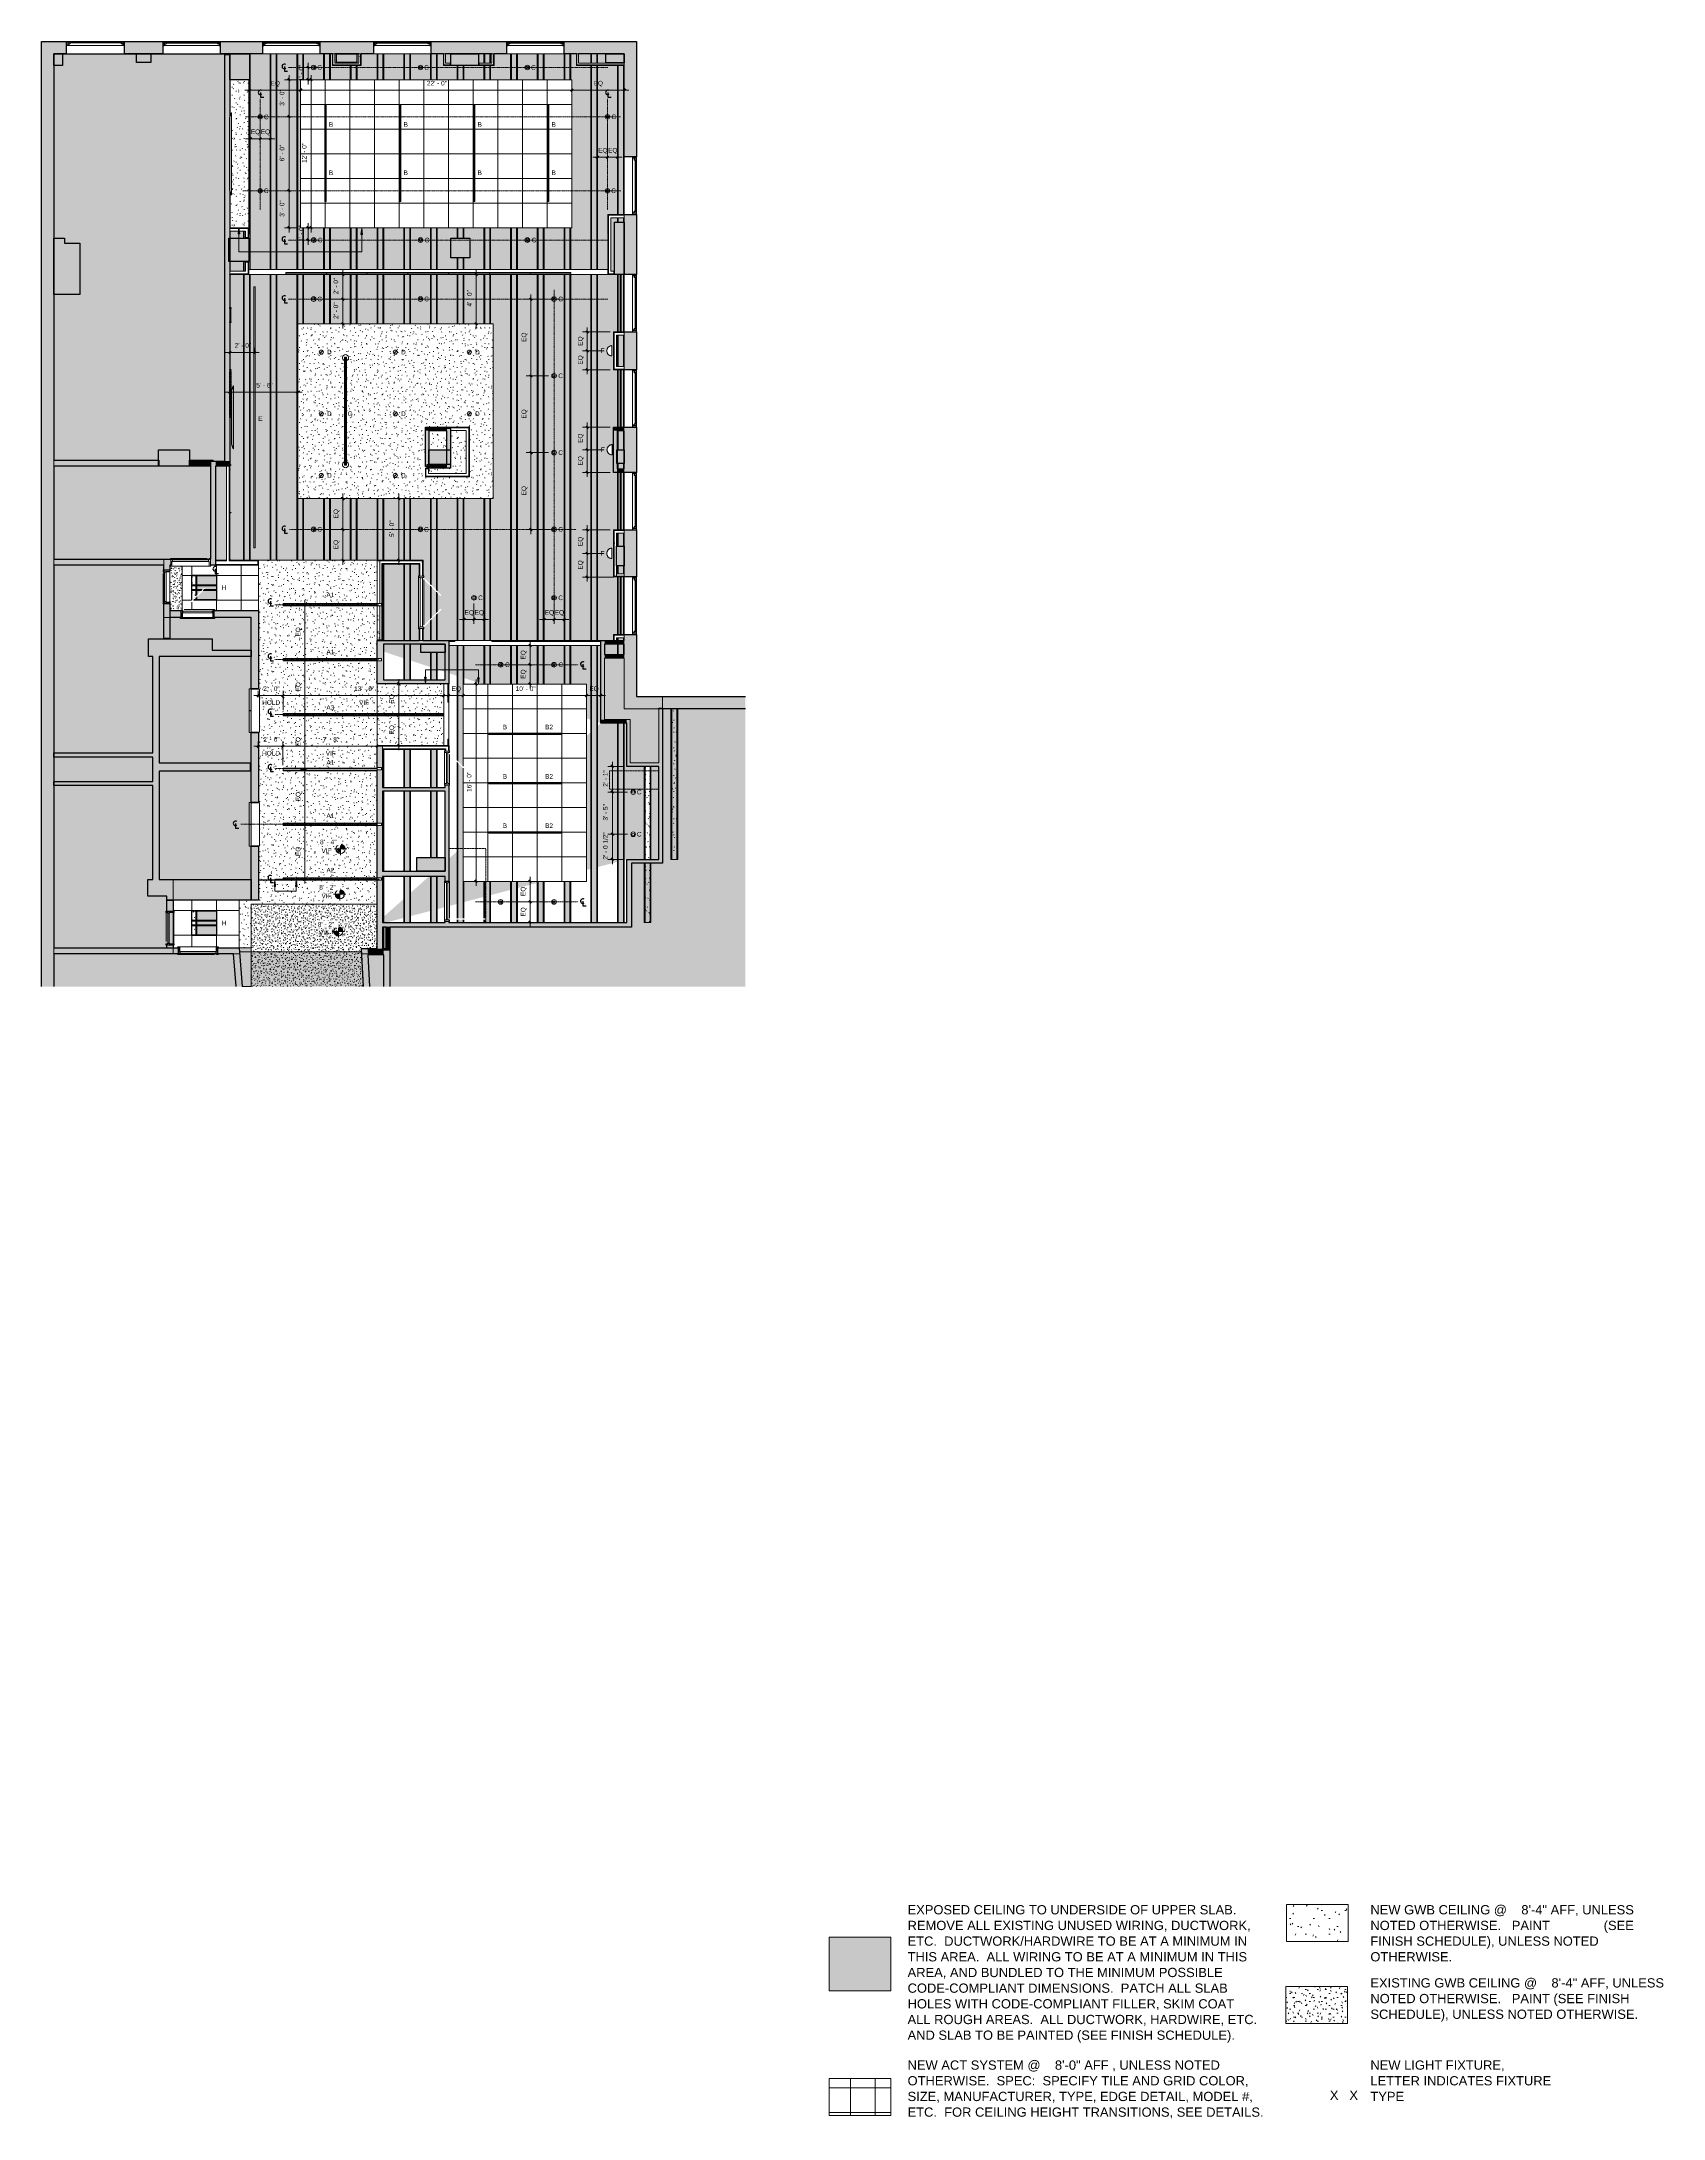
# Model space of a CAD drawing. Header units: inches. Extents: x 1808 to 3386, y -164 to 1857.
import ezdxf

# ---------------------------------------------------------------- set-up
doc = ezdxf.new("R2010")
doc.units = ezdxf.units.IN
doc.header["$MEASUREMENT"] = 0
for name, pattern in [('Center 1_4_', [0.53125, 0.25, -0.09375, 0.09375, -0.09375]), ('Dash 1_16_', [0.125, 0.0625, -0.0625]), ('Overhead 1_16_', [0.101562, 0.0625, -0.039062])]:
    doc.linetypes.add(name, pattern=pattern)
for name, color, linetype, lineweight in [('A-ANNO-DIMS', 211, 'Continuous', 9), ('A-ANNO-DIMS-48', 211, 'Continuous', 9), ('A-ANNO-NOTE', 131, 'Continuous', 9), ('A-CLNG', 13, 'Continuous', 18), ('A-CLNG-PATT', 13, 'Continuous', 18), ('A-DETL', 90, 'Continuous', 9), ('A-DETL-CNTR', 5, 'Center 1_4_', 9), ('A-DETL-GENF', 92, 'Continuous', 9), ('A-DETL-THIN', 151, 'Continuous', 9), ('A-DOOR', 31, 'Continuous', 18), ('A-FLOR-OVHD', 1, 'Overhead 1_16_', 9), ('A-GENM', 13, 'Continuous', 18), ('A-GLAZ', 151, 'Continuous', 18), ('A-GLAZ-CURT', 52, 'Continuous', 9), ('A-WALL', 113, 'Continuous', 18), ('A-WALL-PATT', 111, 'Continuous', 18), ('E-LITE-EQPM', 33, 'Continuous', 9), ('E-LITE-EQPM-IDEN', 33, 'Continuous', 9), ('G-ANNO-DIMS', 111, 'Continuous', 9), ('G-ANNO-TEXT', 231, 'Continuous', 9), ('I-WALL', 2, 'Continuous', 18), ('Q-CASE', 31, 'Continuous', 9), ('Q-SPCQ', 91, 'Continuous', 9), ('S-BEAM', 12, 'Continuous', 18)]:
    doc.layers.add(name, color=color, linetype=linetype, lineweight=lineweight)
doc.styles.add('Arial', font='arial.ttf', dxfattribs={"height": 4.5})
doc.styles.add('Swis721 Lt BT', font='swissl.ttf', dxfattribs={"height": 4.5})
doc.styles.add('Swis721 Lt BT_1', font='swissl.ttf', dxfattribs={"height": 9})
doc.dimstyles.new('OTJ_-_3_32__Linear__1_2__Tolerance', dxfattribs={"dimscale": 12, "dimtxt": 4.748918, "dimasz": 0.1875, "dimexe": 0.375, "dimexo": 0.25, "dimgap": 0.25, "dimtad": 1, "dimdec": 1, "dimrnd": 0.5, "dimzin": 3, "dimdsep": 46, "dimlunit": 4, "dimtxsty": 'Swis721 Lt BT', "dimblk1": 'OBLIQUE', "dimblk2": 'OBLIQUE', "dimsah": 1, "dimcen": 0.09, "dimdle": 0.375, "dimazin": 0, "dimtfac": 1, "dimtdec": 4, "dimtix": 1, "dimtmove": 0, "dimatfit": 3, "dimfxl": 1, "dimtvp": 1, "dimfrac": 2, "dimtolj": 1, "dimtzin": 0, "dimarcsym": 2})
doc.dimstyles.new('OTJ_-_3_32__Linear__1__Tolerance', dxfattribs={"dimscale": 12, "dimtxt": 4.748918, "dimasz": 0.1875, "dimexe": 0.375, "dimexo": 0.25, "dimgap": 0.25, "dimtad": 1, "dimdec": 0, "dimzin": 3, "dimdsep": 46, "dimlunit": 4, "dimtxsty": 'Swis721 Lt BT', "dimblk1": 'OBLIQUE', "dimblk2": 'OBLIQUE', "dimsah": 1, "dimcen": 0.09, "dimdle": 0.375, "dimazin": 0, "dimtfac": 1, "dimtdec": 4, "dimtix": 1, "dimtmove": 0, "dimatfit": 3, "dimfxl": 1, "dimtvp": 1, "dimfrac": 2, "dimtolj": 1, "dimtzin": 0, "dimarcsym": 2})
pattern_1 = [(0, (0, 0), (15.36, 3.84), [0.634, -10.886, 0.634, -10.886, -61.44]), (0, (0, 0), (15.36, 3.84), [-23.04, 0.634, -22.406, 0.634, -10.886, -26.88]), (0, (0, 0), (15.36, 3.84), [-57.6, 0.634, -7.046, 0.634, -18.566]), (120, (5.76, 1.92), (-11.0055376, 11.38215), [0.634, -10.886, 0.634, -10.886, -61.44]), (120, (5.76, 1.92), (-11.0055376, 11.38215), [-23.04, 0.634, -22.406, 0.634, -10.886, -26.88]), (120, (5.76, 1.92), (-11.0055376, 11.38215), [-57.6, 0.634, -7.046, 0.634, -18.566]), (240, (7.68, 9.6), (-4.3544624, -15.22215), [0.634, -10.886, 0.634, -10.886, -61.44]), (240, (7.68, 9.6), (-4.3544624, -15.22215), [-23.04, 0.634, -22.406, 0.634, -10.886, -26.88]), (240, (7.68, 9.6), (-4.3544624, -15.22215), [-57.6, 0.634, -7.046, 0.634, -18.566])]
pattern_2 = [(0, (0, 0), (7.68, 1.92), [0.634, -5.126, 0.634, -5.126, -30.72]), (0, (0, 0), (7.68, 1.92), [-11.52, 0.634, -10.886, 0.634, -5.126, -13.44]), (0, (0, 0), (7.68, 1.92), [-28.8, 0.634, -3.206, 0.634, -8.966]), (120, (2.88, 0.96), (-5.5027688, 5.6910751), [0.634, -5.126, 0.634, -5.126, -30.72]), (120, (2.88, 0.96), (-5.5027688, 5.6910751), [-11.52, 0.634, -10.886, 0.634, -5.126, -13.44]), (120, (2.88, 0.96), (-5.5027688, 5.6910751), [-28.8, 0.634, -3.206, 0.634, -8.966]), (240, (3.84, 4.8), (-2.1772312, -7.6110751), [0.634, -5.126, 0.634, -5.126, -30.72]), (240, (3.84, 4.8), (-2.1772312, -7.6110751), [-11.52, 0.634, -10.886, 0.634, -5.126, -13.44]), (240, (3.84, 4.8), (-2.1772312, -7.6110751), [-28.8, 0.634, -3.206, 0.634, -8.966])]

msp = doc.modelspace()

# ---------------------------------------------------------------- texts
at = {"layer": 'E-LITE-EQPM-IDEN', "char_height": 4.5, "attachment_point": 1, "style": 'Arial'}
for s, insert, width in [('C', (2076.01, 1833.9), 5.6055), ('C', (2180.01, 1833.9), 5.6055), ('C', (2284.01, 1833.9), 5.6055), ('C', (2024.01, 1785.74), 5.6055), ('B', (2087.21, 1778.43), 5.151), ('B', (2159.96, 1778.43), 5.151), ('B', (2231.96, 1778.43), 5.151), ('B', (2303.96, 1778.43), 5.151), ('C', (2362.26, 1785.88), 5.6055), ('B', (2087.21, 1731.4), 5.151), ('B', (2159.96, 1731.4), 5.151), ('B', (2231.96, 1731.4), 5.151), ('B', (2303.96, 1731.4), 5.151), ('C', (2024.01, 1713.92), 5.6055), ('C', (2362.01, 1713.92), 5.6055), ('C', (2076.51, 1665.95), 5.6055), ('C', (2180.51, 1665.95), 5.6055), ('C', (2284.51, 1665.95), 5.6055), ('C', (2076.01, 1608.61), 5.6055), ('C', (2180.01, 1608.61), 5.6055), ('C', (2310.51, 1608.61), 5.6055), ('D', (2085.51, 1557), 5.6055), ('D', (2157.51, 1557), 5.6055), ('D', (2229.51, 1557), 5.6055), ('F', (2351.7, 1558.25), 4.6965), ('C', (2310.51, 1533.89), 5.6055), ('D', (2085.51, 1497), 5.6055), ('G', (2105.53, 1497), 6.06), ('D', (2157.51, 1497), 5.6055), ('D', (2229.51, 1497), 5.6055), ('E', (2018.56, 1492.23), 5.151), ('C', (2310.51, 1459.17), 5.6055), ('F', (2351.89, 1461.96), 4.6965), ('D', (2085.51, 1437), 5.6055), ('D', (2157.51, 1437), 5.6055), ('C', (2076.01, 1384.45), 5.6055), ('C', (2179.85, 1384.45), 5.6055), ('C', (2310.51, 1384.45), 5.6055), ('F', (2351.7, 1361.12), 4.6965), ('H', (1982.65, 1327.79), 5.6055), ('A1', (2084.88, 1320.8), 9.393), ('C', (2232.51, 1317.92), 5.6055), ('C', (2310.51, 1317.92), 5.6055), ('A1', (2084.88, 1265.26), 9.393), ('C', (2258.7, 1252.79), 5.6055), ('C', (2310.7, 1252.79), 5.6055), ('A3', (2084.81, 1211.19), 9.393), ('B', (2256.4, 1192.21), 5.151), ('B2', (2297.69, 1192.21), 9.393), ('A1', (2084.88, 1157.79), 9.393), ('B', (2256.4, 1144.21), 5.151), ('B2', (2297.69, 1144.21), 9.393), ('C', (2386.96, 1128.92), 5.6055), ('A1', (2084.88, 1105.87), 9.393), ('B', (2256.4, 1096.21), 5.151), ('B2', (2297.69, 1096.21), 9.393), ('C', (2386.96, 1087.92), 5.6055), ('A2', (2084.88, 1052.91), 9.393), ('H', (1983.02, 1001.51), 5.6055)]:
    msp.add_mtext(s, dxfattribs=dict(at, insert=insert, width=width))
at = {"layer": 'G-ANNO-TEXT', "color": 7, "char_height": 9, "attachment_point": 1, "style": 'Swis721 Lt BT_1'}
for s, insert, width in [('EXPOSED CEILING TO UNDERSIDE OF UPPER SLAB.  ', (2650.39, 43.75), 377.538), ('NEW GWB CEILING @    8\'-4" AFF, UNLESS ', (3100.76, 43.75), 301.485), ('REMOVE ALL EXISTING UNUSED WIRING, DUCTWORK, ', (2650.39, 28.5), 388.749), ('NOTED OTHERWISE.   PAINT               (SEE ', (3100.76, 28.5), 300.879), ('ETC.  DUCTWORK/HARDWIRE TO BE AT A MINIMUM IN ', (2650.39, 13.25), 386.628), ('FINISH SCHEDULE), UNLESS NOTED ', (3100.76, 13.25), 262.398), ('AREA, AND BUNDLED TO THE MINIMUM POSSIBLE ', (2650.39, -17.25), 361.479), ('THIS AREA.  ALL WIRING TO BE AT A MINIMUM IN THIS ', (2650.39, -2), 384.507), ('OTHERWISE.', (3100.76, -2), 90.294), ('CODE-COMPLIANT DIMENSIONS.  PATCH ALL SLAB ', (2650.39, -32.5), 366.327), ('EXISTING GWB CEILING @    8\'-4" AFF, UNLESS ', (3100.76, -27.37), 333.603), ('HOLES WITH CODE-COMPLIANT FILLER, SKIM COAT ', (2650.39, -47.75), 372.084), ('SCHEDULE), UNLESS NOTED OTHERWISE.', (3100.76, -57.87), 301.182), ('NOTED OTHERWISE.   PAINT (SEE FINISH ', (3100.76, -42.62), 293.001), ('ALL ROUGH AREAS.  ALL DUCTWORK, HARDWIRE, ETC. ', (2650.39, -63), 396.021), ('AND SLAB TO BE PAINTED (SEE FINISH SCHEDULE).', (2650.39, -78.25), 368.145), ('NEW ACT SYSTEM @    8\'-0" AFF , UNLESS NOTED ', (2650.39, -107.37), 354.51), ('NEW LIGHT FIXTURE, ', (3100.76, -107.37), 153.015), ('SIZE, MANUFACTURER, TYPE, EDGE DETAIL, MODEL #, ', (2650.39, -137.87), 394.809), ('OTHERWISE.  SPEC:  SPECIFY TILE AND GRID COLOR, ', (2650.39, -122.62), 385.113), ('X', (3061.32, -136.7), 9.09), ('X', (3080.32, -136.7), 9.09), ('TYPE', (3100.76, -137.87), 35.754), ('LETTER INDICATES FIXTURE ', (3100.76, -122.62), 202.101), ('ETC.  FOR CEILING HEIGHT TRANSITIONS, SEE DETAILS.', (2650.39, -153.12), 396.324)]:
    msp.add_mtext(s, dxfattribs=dict(at, insert=insert, width=width))

# ---------------------------------------------------------------- blocks, each defined once
blk = doc.blocks.new('ELEVATOR DOOR - 42_ x 84_-7366701-Level MEZ RCP')
at = {"layer": 'A-DOOR'}
for p, q in [((-24.9, -3.5), (-24.9, 4.5)), ((-24.9, 4.5), (17.1, 4.5)), ((17.1, 4.5), (17.1, -3.5)), ((-24.9, -3.5), (-25.2, -3.5)), ((-25.2, -3.5), (-25.2, -5.5)), ((-4, -5.5), (-25.2, -5.5)), ((17.1, -3.5), (-24.9, -3.5)), ((-4, -3.5), (-4, -5.5)), ((-3.8, -3.5), (-3.8, -5.5)), ((17.3, -5.5), (-3.8, -5.5)), ((17.3, -3.5), (17.1, -3.5)), ((17.3, -3.5), (17.3, -5.5))]:
    blk.add_line(p, q, dxfattribs=at)
blk = doc.blocks.new('ELEVATOR DOOR - 42_ x 84_-7366661-Level MEZ RCP')
at = {"layer": 'A-DOOR'}
for p, q in [((-25.2, 5.5), (-25.2, 3.5)), ((-25.2, 5.5), (-4, 5.5)), ((-25.2, 3.5), (-24.9, 3.5)), ((-24.9, 3.5), (17.1, 3.5)), ((-24.9, -4.5), (-24.9, 3.5)), ((-4, 5.5), (-4, 3.5)), ((-3.8, 5.5), (-3.8, 3.5)), ((-3.8, 5.5), (17.3, 5.5)), ((17.1, 3.5), (17.3, 3.5)), ((17.1, 3.5), (17.1, -4.5)), ((17.3, 5.5), (17.3, 3.5)), ((17.1, -4.5), (-24.9, -4.5))]:
    blk.add_line(p, q, dxfattribs=at)
blk = doc.blocks.new('Door - Single - Solid Door-7923846-Level MEZ RCP')
at = {"layer": 'A-DOOR', "lineweight": 9}
for p, q in [((-14.1, 2.4), (-15.6, 2.4)), ((-15.6, 2.4), (-15.6, 1.7)), ((-14.1, 2.4), (22.1, 2.4)), ((-14.1, 0.4), (-14.1, 2.4)), ((-13.6, 0.4), (-14.1, 0.4)), ((-13.6, 0.4), (21.6, 0.4)), ((-13.6, -1.1), (-13.6, 0.4)), ((21.6, 0.4), (21.6, -1.1)), ((22.1, 0.4), (21.6, 0.4)), ((22.1, 2.4), (22.1, 0.4)), ((23.6, 2.4), (22.1, 2.4)), ((23.6, 1.7), (23.6, 2.4)), ((-15.6, -1.8), (-15.6, -2.6)), ((-15.6, -2.6), (-14.1, -2.6)), ((-14.1, -1.1), (-13.6, -1.1)), ((-14.1, -2.6), (-14.1, -1.1)), ((-14.1, -2.6), (-14, -2.6)), ((-13.6, -1.1), (21.6, -1.1)), ((-12.6, -2.6), (22.1, -2.6)), ((21.6, -1.1), (22.1, -1.1)), ((22.1, -1.1), (22.1, -2.6)), ((22.1, -2.6), (23.6, -2.6)), ((23.6, -2.6), (23.6, -1.8))]:
    blk.add_line(p, q, dxfattribs=at)
blk = doc.blocks.new('Walls 1 - Walls 1-7192676-Level MEZ RCP')
at = {"layer": 'A-WALL', "lineweight": 9}
blk.add_hatch(color=7, dxfattribs=at).paths.add_polyline_path([(1999.9, 1021.5), (2011.6, 1021.5), (2011.6, 1041.6), (1922.1, 1041.6), (1922.1, 1147), (2010.6, 1147), (2010.6, 1155), (1922.1, 1155), (1922.1, 1258.7), (2011.6, 1258.7), (2011.6, 1264.7), (1973.6, 1264.7), (1973.6, 1275.9), (1911.6, 1275.9), (1911.6, 1258.7), (1916.1, 1258.7), (1916.1, 1164.7), (1819.6, 1164.7), (1819.6, 1160.7), (1916.1, 1160.7), (1916.1, 1137.1), (1819.6, 1137.1), (1819.6, 1133.1), (1916.1, 1133.1), (1916.1, 1041.6), (1911.1, 1041.6), (1911.1, 1025.3), (1929.6, 1025.3), (1929.6, 1021.5), (1978.2, 1021.5)], flags=0)
at = {"layer": 'A-WALL', "color": 8, "lineweight": 30}
for p, q in [((1911.6, 1258.7), (1911.6, 1275.9)), ((1911.6, 1275.9), (1973.6, 1275.9)), ((1973.6, 1275.9), (1973.6, 1264.7)), ((1916.1, 1258.7), (1911.6, 1258.7)), ((1916.1, 1164.7), (1916.1, 1258.7)), ((2011.6, 1258.7), (1922.1, 1258.7)), ((1922.1, 1258.7), (1922.1, 1155)), ((1973.6, 1264.7), (2011.6, 1264.7)), ((2011.6, 1264.7), (2011.6, 1258.7)), ((1819.6, 1160.7), (1819.6, 1164.7)), ((1819.6, 1164.7), (1916.1, 1164.7)), ((1916.1, 1160.7), (1819.6, 1160.7)), ((1916.1, 1137.1), (1916.1, 1160.7)), ((1922.1, 1155), (2010.6, 1155)), ((2010.6, 1155), (2010.6, 1147)), ((1819.6, 1133.1), (1819.6, 1137.1)), ((1819.6, 1137.1), (1916.1, 1137.1)), ((1916.1, 1133.1), (1819.6, 1133.1)), ((1916.1, 1041.6), (1916.1, 1133.1)), ((2010.6, 1147), (1922.1, 1147)), ((1922.1, 1147), (1922.1, 1041.6)), ((1911.1, 1025.3), (1911.1, 1041.6)), ((1911.1, 1041.6), (1916.1, 1041.6)), ((1922.1, 1041.6), (2011.6, 1041.6)), ((2011.6, 1041.6), (2011.6, 1021.5)), ((1929.6, 1025.3), (1911.1, 1025.3)), ((1929.6, 1021.5), (1929.6, 1025.3)), ((2011.6, 1021.5), (1929.6, 1021.5))]:
    blk.add_line(p, q, dxfattribs=at)
blk = doc.blocks.new('Door - Single - Solid Door-7682708-Level MEZ RCP')
at = {"layer": 'A-DOOR'}
h = blk.add_hatch(color=250, dxfattribs=at)
h.paths.add_polyline_path([(-15.3, 3.8), (-15.6, 3.8), (-15.6, 3.1), (-15.3, 3.1), (-15.3, -2.9), (-15.6, -2.9), (-15.6, -3.7), (-14.1, -3.7), (-14.1, 0.8), (-13.6, 0.8), (-13.6, 2.3), (-14.1, 2.3), (-14.1, 3.8), (-14.3, 3.8)], flags=0)
h.paths.add_polyline_path([(23.2, 3.8), (22.1, 3.8), (22.1, 2.3), (21.6, 2.3), (21.6, 0.8), (22.1, 0.8), (22.1, -3.7), (23.6, -3.7), (23.6, -2.9), (23.2, -2.9), (23.2, 3.1), (23.6, 3.1), (23.6, 3.8)], flags=0)
at = {"layer": 'A-DOOR', "color": 8, "lineweight": 30}
for p, q in [((-15.6, 3.1), (-15.6, 3.8)), ((-15.6, 3.8), (-14.1, 3.8)), ((-14.1, 3.8), (-14.1, 2.3)), ((-14.1, 2.3), (-13.6, 2.3)), ((-13.6, 0.8), (-14.1, 0.8)), ((-14.1, 0.8), (-14.1, -3.7)), ((-13.6, 2.3), (-13.6, 0.8)), ((21.6, 0.8), (21.6, 2.3)), ((21.6, 2.3), (22.1, 2.3)), ((22.1, 0.8), (21.6, 0.8)), ((22.1, 2.3), (22.1, 3.8)), ((22.1, 3.8), (23.6, 3.8)), ((22.1, -3.7), (22.1, 0.8)), ((23.6, 3.8), (23.6, 3.1)), ((-15.6, -3.7), (-15.6, -2.9)), ((-14.1, -3.7), (-15.6, -3.7)), ((23.6, -3.7), (22.1, -3.7)), ((23.6, -2.9), (23.6, -3.7))]:
    blk.add_line(p, q, dxfattribs=at)
at = {"layer": 'A-DOOR', "lineweight": 9}
for p, q in [((-14.1, 3.8), (-14, 3.8)), ((-13.6, 2.3), (21.6, 2.3)), ((-13.6, 0.8), (21.6, 0.8)), ((-12.1, 3.8), (22.1, 3.8)), ((-14.1, -3.7), (22.1, -3.7))]:
    blk.add_line(p, q, dxfattribs=at)
blk = doc.blocks.new('Door - Single - Solid Door 2_6-7274923-Level MEZ RCP')
at = {"layer": 'A-DOOR'}
h = blk.add_hatch(color=250, dxfattribs=at)
h.paths.add_polyline_path([(-12.6, -2.9), (-12.6, -3.7), (-11.1, -3.7), (-11.1, 0.8), (-10.6, 0.8), (-10.6, 2.3), (-11.1, 2.3), (-11.1, 3.8), (-12.6, 3.8), (-12.6, 3.1), (-12.3, 3.1), (-12.3, -2.9)], flags=0)
h.paths.add_polyline_path([(18.6, 2), (18.6, 0.8), (19.1, 0.8), (19.1, -3.7), (20.6, -3.7), (20.6, -2.9), (20.2, -2.9), (20.2, 3.1), (20.6, 3.1), (20.6, 3.8), (19.1, 3.8), (19.1, 2.3), (18.6, 2.3)], flags=0)
at = {"layer": 'A-DOOR', "color": 8, "lineweight": 30}
for p, q in [((-12.6, 3.1), (-12.6, 3.8)), ((-12.6, 3.8), (-11.1, 3.8)), ((-11.1, 3.8), (-11.1, 2.3)), ((-11.1, 2.3), (-10.6, 2.3)), ((-10.6, 0.8), (-11.1, 0.8)), ((-11.1, 0.8), (-11.1, -3.7)), ((-10.6, 2.3), (-10.6, 0.8)), ((18.6, 0.8), (18.6, 2.3)), ((18.6, 2.3), (19.1, 2.3)), ((19.1, 0.8), (18.6, 0.8)), ((19.1, 2.3), (19.1, 3.8)), ((19.1, 3.8), (20.6, 3.8)), ((19.1, -3.7), (19.1, 0.8)), ((20.6, 3.8), (20.6, 3.1)), ((-12.6, -3.7), (-12.6, -2.9)), ((-11.1, -3.7), (-12.6, -3.7)), ((20.6, -3.7), (19.1, -3.7)), ((20.6, -2.9), (20.6, -3.7))]:
    blk.add_line(p, q, dxfattribs=at)
at = {"layer": 'A-DOOR', "lineweight": 9}
for p, q in [((-11.1, 3.8), (-11, 3.8)), ((-10.6, 2.3), (18.6, 2.3)), ((-10.6, 0.8), (18.6, 0.8)), ((-9.1, 3.8), (19.1, 3.8)), ((-11.1, -3.7), (19.1, -3.7))]:
    blk.add_line(p, q, dxfattribs=at)
blk = doc.blocks.new('Door - Single - Solid Door 2_6-7681365-Level MEZ RCP')
at = {"layer": 'A-DOOR'}
h = blk.add_hatch(color=250, dxfattribs=at)
h.paths.add_polyline_path([(19.1, -4.2), (20.6, -4.2), (20.6, -3.4), (20.2, -3.4), (20.2, 3.6), (20.6, 3.6), (20.6, 4.3), (19.1, 4.3), (19.1, 2.8), (18.6, 2.8), (18.6, 1.3), (19.1, 1.3), (19.1, -3.4)], flags=0)
h.paths.add_polyline_path([(-12.4, -4.2), (-11.1, -4.2), (-11.1, 1.3), (-10.6, 1.3), (-10.6, 2.8), (-11.1, 2.8), (-11.1, 3.6), (-12.3, 3.6), (-12.3, -3.4), (-12.6, -3.4), (-12.6, -4.2)], flags=0)
at = {"layer": 'A-DOOR', "color": 8, "lineweight": 30}
for p, q in [((-11.1, 3.6), (-11.1, 2.8)), ((-11.1, 2.8), (-10.6, 2.8)), ((-10.6, 1.3), (-11.1, 1.3)), ((-11.1, 1.3), (-11.1, -4.2)), ((-10.6, 2.8), (-10.6, 1.3)), ((18.6, 1.3), (18.6, 2.8)), ((18.6, 2.8), (19.1, 2.8)), ((19.1, 1.3), (18.6, 1.3)), ((19.1, 2.8), (19.1, 4.3)), ((19.1, 4.3), (20.6, 4.3)), ((19.1, -4.2), (19.1, 1.3)), ((20.6, 4.3), (20.6, 3.6)), ((-12.6, -4.2), (-12.6, -3.4)), ((-11.1, -4.2), (-12.6, -4.2)), ((20.6, -4.2), (19.1, -4.2)), ((20.6, -3.4), (20.6, -4.2))]:
    blk.add_line(p, q, dxfattribs=at)
at = {"layer": 'A-DOOR', "lineweight": 9}
for p, q in [((-10.6, 2.8), (18.6, 2.8)), ((-10.6, 1.3), (18.6, 1.3)), ((-9.1, 4.3), (19.1, 4.3)), ((-11.1, -4.2), (19.1, -4.2))]:
    blk.add_line(p, q, dxfattribs=at)
blk = doc.blocks.new('Door - Single - Solid Door EXSITING-7822681-Level MEZ RCP')
at = {"layer": 'A-DOOR', "lineweight": 9}
for p, q in [((-15.6, 2.9), (-15.6, 3.7)), ((-15.6, 3.7), (-14.1, 3.7)), ((-15.3, 2.9), (-15.6, 2.9)), ((-15.3, -3.1), (-15.3, 2.9)), ((-14.1, 3.7), (-14.1, -0.8)), ((22.1, 3.7), (-14.1, 3.7)), ((22.1, -0.8), (22.1, 3.7)), ((23.6, 3.7), (22.1, 3.7)), ((23.6, 2.9), (23.2, 2.9)), ((23.2, 2.9), (23.2, -3.1)), ((23.6, 2.9), (23.6, 3.7)), ((-15.6, -3.8), (-15.6, -3.1)), ((-15.6, -3.1), (-15.3, -3.1)), ((-14.1, -3.8), (-15.6, -3.8)), ((-14.1, -0.8), (-13.6, -0.8)), ((-13.6, -2.3), (-14.1, -2.3)), ((-14.1, -2.3), (-14.1, -3.8)), ((-14.1, -3.8), (-14, -3.8)), ((-13.6, -0.8), (-13.6, -2.3)), ((21.6, -0.8), (-13.6, -0.8)), ((-13.6, -2.3), (21.6, -2.3)), ((-12.1, -3.8), (22.1, -3.8)), ((21.6, -2.3), (21.6, -0.8)), ((21.6, -0.8), (22.1, -0.8)), ((22.1, -2.3), (21.6, -2.3)), ((22.1, -3.8), (22.1, -2.3)), ((23.6, -3.8), (22.1, -3.8)), ((23.2, -3.1), (23.6, -3.1)), ((23.6, -3.8), (23.6, -3.1))]:
    blk.add_line(p, q, dxfattribs=at)
blk = doc.blocks.new('Door - Single - Solid Door 2_6-7274854-Level MEZ RCP')
at = {"layer": 'A-DOOR'}
h = blk.add_hatch(color=250, dxfattribs=at)
h.paths.add_polyline_path([(20.6, -3.8), (20.6, -3.1), (20.2, -3.1), (20.2, 2.9), (19.1, 2.9), (19.1, -0.8), (18.6, -0.8), (18.6, -2.3), (19.1, -2.3), (19.1, -3.8), (20.2, -3.8)], flags=0)
h.paths.add_polyline_path([(-10.6, -2.3), (-10.6, -0.8), (-11.1, -0.8), (-11.1, 2.9), (-12.3, 2.9), (-12.3, -3.1), (-12.6, -3.1), (-12.6, -3.8), (-11.1, -3.8), (-11.1, -2.3), (-10.7, -2.3)], flags=0)
at = {"layer": 'A-DOOR', "color": 8, "lineweight": 30}
for p, q in [((-11.1, -0.8), (-11.1, 2.9)), ((19.1, 2.9), (19.1, -0.8)), ((-12.6, -3.1), (-12.6, -3.8)), ((-12.6, -3.8), (-11.1, -3.8)), ((-10.6, -0.8), (-11.1, -0.8)), ((-11.1, -2.3), (-10.6, -2.3)), ((-11.1, -3.8), (-11.1, -2.3)), ((-10.6, -2.3), (-10.6, -0.8)), ((18.6, -0.8), (18.6, -2.3)), ((19.1, -0.8), (18.6, -0.8)), ((18.6, -2.3), (19.1, -2.3)), ((19.1, -2.3), (19.1, -3.8)), ((19.1, -3.8), (20.6, -3.8)), ((20.6, -3.8), (20.6, -3.1))]:
    blk.add_line(p, q, dxfattribs=at)
at = {"layer": 'A-DOOR', "lineweight": 9}
for p, q in [((-11.1, -3.8), (-11, -3.8)), ((-10.6, -0.8), (18.6, -0.8)), ((-10.6, -2.3), (18.6, -2.3)), ((-9.1, -3.8), (19.1, -3.8))]:
    blk.add_line(p, q, dxfattribs=at)
blk = doc.blocks.new('Generic Models 1 - Generic Models 1-7194762-Level MEZ RCP')
at = {"layer": 'A-GENM', "lineweight": 9}
h = blk.add_hatch(color=7, dxfattribs=at)
h.paths.add_polyline_path([(2200.4, 1049.7), (2200.4, 1062.9), (2173, 1062.9), (2173, 1049.7), (2191.9, 1049.7)], flags=0)
h.paths.add_polyline_path([(2191.9, 1262.6), (2200.4, 1262.6), (2200.4, 1270.5), (2176.6, 1270.5), (2176.6, 1262.6), (2186.9, 1262.6)], flags=0)
h.paths.add_polyline_path([(2367.1, 1346.7), (2374.6, 1346.7), (2374.6, 1366), (2367.1, 1366)], flags=0)
h.paths.add_polyline_path([(1951.6, 1443.7), (1951.6, 1459.5), (1921.6, 1459.5), (1921.6, 1443.7), (1951.1, 1443.7)], flags=0)
h.paths.add_polyline_path([(2205.6, 1445.2), (2205.6, 1459.7), (2184.6, 1459.7), (2184.6, 1445.2), (2186.6, 1445.2)], flags=0)
h.paths.add_polyline_path([(2368.1, 1446.2), (2374.6, 1446.2), (2374.6, 1459.7), (2367.6, 1459.7), (2367.6, 1446.2)], flags=0)
h.paths.add_polyline_path([(1823.7, 1610.9), (1844.9, 1610.9), (1844.9, 1660.6), (1829.9, 1660.6), (1829.9, 1665.6), (1819.6, 1665.6), (1819.6, 1610.9)], flags=0)
h.paths.add_polyline_path([(2365.1, 1630.3), (2374.6, 1630.3), (2374.6, 1681.1), (2365.1, 1681.1), (2365.1, 1634.2)], flags=0)
h.paths.add_polyline_path([(2009.4, 1642.8), (2009.4, 1665.6), (1990.9, 1665.6), (1990.9, 1642.8), (2004.9, 1642.8)], flags=0)
h.paths.add_polyline_path([(2217.9, 1646.5), (2224.4, 1646.5), (2224.4, 1665.6), (2205.9, 1665.6), (2205.9, 1646.5), (2212.9, 1646.5)], flags=0)
h.paths.add_polyline_path([(2009.4, 1819.6), (2009.9, 1819.6), (2009.9, 1844.9), (1990.8, 1844.9), (1990.8, 1844.2), (1990.9, 1844.2), (1990.9, 1819.6), (2004.9, 1819.6)], flags=0)
h.paths.add_polyline_path([(1828.1, 1833.6), (1828.1, 1844.9), (1819.6, 1844.9), (1819.6, 1833.6), (1827.2, 1833.6)], flags=0)
h.paths.add_polyline_path([(2217.9, 1833.6), (2232.8, 1833.6), (2232.8, 1844.9), (2205.9, 1844.9), (2205.9, 1833.6), (2212.9, 1833.6)], flags=0)
h.paths.add_polyline_path([(2366, 1836.2), (2374.6, 1836.2), (2374.6, 1844.9), (2356.6, 1844.9), (2356.6, 1836.2)], flags=0)
h.paths.add_polyline_path([(1913.9, 1836.6), (1913.9, 1844.9), (1899.9, 1844.9), (1899.9, 1836.6)], flags=0)
h.paths.add_polyline_path([(2094.6, 1836.6), (2114.6, 1836.6), (2114.6, 1844.9), (2094.6, 1844.9), (2094.6, 1837.5)], flags=0)
at = {"layer": 'A-GENM', "color": 8, "lineweight": 30}
for p, q in [((1819.6, 1833.6), (1819.6, 1844.9)), ((1819.6, 1844.9), (1828.1, 1844.9)), ((1828.1, 1844.9), (1828.1, 1833.6)), ((1899.9, 1836.6), (1899.9, 1844.9)), ((1899.9, 1844.9), (1913.9, 1844.9)), ((1913.9, 1844.9), (1913.9, 1836.6)), ((1990.8, 1819.6), (1990.8, 1844.9)), ((1990.8, 1844.9), (2009.9, 1844.9)), ((2009.9, 1844.9), (2009.9, 1819.6)), ((2094.6, 1836.6), (2094.6, 1844.9)), ((2094.6, 1844.9), (2114.6, 1844.9)), ((2114.6, 1844.9), (2114.6, 1836.6)), ((2205.9, 1833.6), (2205.9, 1844.9)), ((2205.9, 1844.9), (2232.8, 1844.9)), ((2232.8, 1844.9), (2232.8, 1833.6)), ((2356.6, 1836.2), (2356.6, 1844.9)), ((2356.6, 1844.9), (2374.6, 1844.9)), ((2374.6, 1844.9), (2374.6, 1836.2)), ((1828.1, 1833.6), (1819.6, 1833.6)), ((1913.9, 1836.6), (1899.9, 1836.6)), ((2009.9, 1819.6), (1990.8, 1819.6)), ((2114.6, 1836.6), (2094.6, 1836.6)), ((2232.8, 1833.6), (2205.9, 1833.6)), ((2374.6, 1836.2), (2356.6, 1836.2)), ((2365.1, 1630.3), (2365.1, 1681.1)), ((2365.1, 1681.1), (2374.6, 1681.1)), ((2374.6, 1681.1), (2374.6, 1630.3)), ((1819.6, 1610.9), (1819.6, 1665.6)), ((1819.6, 1665.6), (1829.9, 1665.6)), ((1829.9, 1665.6), (1829.9, 1660.6)), ((1829.9, 1660.6), (1844.9, 1660.6)), ((1844.9, 1660.6), (1844.9, 1610.9)), ((1989.9, 1665.6), (2009.4, 1665.6)), ((1989.9, 1642.8), (1989.9, 1665.6)), ((2009.4, 1665.6), (2009.4, 1642.8)), ((2205.9, 1646.5), (2205.9, 1665.6)), ((2205.9, 1665.6), (2224.4, 1665.6)), ((2224.4, 1665.6), (2224.4, 1646.5)), ((2009.4, 1642.8), (1989.9, 1642.8)), ((2224.4, 1646.5), (2205.9, 1646.5)), ((2374.6, 1630.3), (2365.1, 1630.3)), ((1844.9, 1610.9), (1819.6, 1610.9)), ((1921.6, 1443.7), (1921.6, 1459.5)), ((1921.6, 1459.5), (1951.6, 1459.5)), ((1951.6, 1459.5), (1951.6, 1443.7)), ((2184.6, 1445.2), (2184.6, 1459.7)), ((2184.6, 1459.7), (2205.6, 1459.7)), ((2205.6, 1459.7), (2205.6, 1445.2)), ((2367.6, 1459.7), (2374.6, 1459.7)), ((2367.6, 1446.2), (2367.6, 1459.7)), ((2374.6, 1459.7), (2374.6, 1446.2)), ((1951.6, 1443.7), (1921.6, 1443.7)), ((2205.6, 1445.2), (2184.6, 1445.2)), ((2374.6, 1446.2), (2367.6, 1446.2)), ((2367.1, 1366), (2374.6, 1366)), ((2367.1, 1346.7), (2367.1, 1366)), ((2374.6, 1366), (2374.6, 1346.7)), ((2374.6, 1346.7), (2367.1, 1346.7)), ((2176.6, 1262.6), (2176.6, 1270.5)), ((2176.6, 1270.5), (2200.4, 1270.5)), ((2200.4, 1262.6), (2176.6, 1262.6)), ((2200.4, 1270.5), (2200.4, 1262.6)), ((2173, 1062.9), (2200.4, 1062.9)), ((2173, 1049.7), (2173, 1062.9)), ((2200.4, 1062.9), (2200.4, 1049.7)), ((2200.4, 1049.7), (2173, 1049.7))]:
    blk.add_line(p, q, dxfattribs=at)
blk = doc.blocks.new('Pan Joist - 5 x 14-7208114-Level MEZ RCP')
at = {"layer": 'S-BEAM', "lineweight": 9}
h = blk.add_hatch(dxfattribs=at)
h.set_pattern_fill('FP_4', color=256, style=0, pattern_type=2)
h.set_pattern_definition([(90, (1134.41, -22.837), (-3.84, 1.276), [0.053, -0.904, 0.053, -0.904, -5.102]), (90, (1134.41, -22.837), (-3.84, 1.276), [-1.913, 0.053, -1.861, 0.053, -0.904, -2.232]), (90, (1134.41, -22.837), (-3.84, 1.276), [-4.783, 0.053, -0.585, 0.053, -1.542]), (182.745, (1132.49, -22.359), (-11.3822805, -0.9141573), [0.549, -9.439, 0.549, -9.439, -53.27]), (182.745, (1132.49, -22.359), (-11.3822805, -0.9141573), [-19.976, 0.549, -19.427, 0.549, -9.439, -23.306]), (182.745, (1132.49, -22.359), (-11.3822805, -0.9141573), [-49.94, 0.549, -6.109, 0.549, -16.097]), (357.255, (1124.81, -22.199), (15.22215769, -0.36141848), [0.549, -9.439, 0.549, -9.439, -53.27]), (357.255, (1124.81, -22.199), (15.22215769, -0.36141848), [-19.976, 0.549, -19.427, 0.549, -9.439, -23.306]), (357.255, (1124.81, -22.199), (15.22215769, -0.36141848), [-49.94, 0.549, -6.109, 0.549, -16.097])])
h.paths.add_polyline_path([(73.3, 3.3), (-73.3, 3.3), (-73.3, 2.5), (73.3, 2.5)], flags=0)
h = blk.add_hatch(dxfattribs=at)
h.set_pattern_fill('FP_3', color=256, style=0, pattern_type=2)
h.set_pattern_definition([(90, (1134.41, -2423.379), (-3.84, 15.36), [0.634, -10.886, 0.634, -10.886, -61.44]), (90, (1134.41, -2423.379), (-3.84, 15.36), [-23.04, 0.634, -22.406, 0.634, -10.886, -26.88]), (90, (1134.41, -2423.379), (-3.84, 15.36), [-57.6, 0.634, -7.046, 0.634, -18.566]), (210, (1132.49, -2417.619), (-11.38215, -11.0055376), [0.634, -10.886, 0.634, -10.886, -61.44]), (210, (1132.49, -2417.619), (-11.38215, -11.0055376), [-23.04, 0.634, -22.406, 0.634, -10.886, -26.88]), (210, (1132.49, -2417.619), (-11.38215, -11.0055376), [-57.6, 0.634, -7.046, 0.634, -18.566]), (330, (1124.81, -2415.699), (15.22215, -4.3544624), [0.634, -10.886, 0.634, -10.886, -61.44]), (330, (1124.81, -2415.699), (15.22215, -4.3544624), [-23.04, 0.634, -22.406, 0.634, -10.886, -26.88]), (330, (1124.81, -2415.699), (15.22215, -4.3544624), [-57.6, 0.634, -7.046, 0.634, -18.566])])
h.paths.add_polyline_path([(73.3, -2.5), (73.3, 2.5), (-73.3, 2.5), (-73.3, -2.5), (-17.2, -2.5)], flags=0)
h = blk.add_hatch(dxfattribs=at)
h.set_pattern_fill('FP_2', color=256, style=0, pattern_type=2)
h.set_pattern_definition([(90, (1134.41, -10.589), (-3.84, 1.276), [0.053, -0.904, 0.053, -0.904, -5.102]), (90, (1134.41, -10.589), (-3.84, 1.276), [-1.913, 0.053, -1.861, 0.053, -0.904, -2.232]), (90, (1134.41, -10.589), (-3.84, 1.276), [-4.783, 0.053, -0.585, 0.053, -1.542]), (182.745, (1132.49, -10.11), (-11.3822805, -0.9141573), [0.549, -9.439, 0.549, -9.439, -53.27]), (182.745, (1132.49, -10.11), (-11.3822805, -0.9141573), [-19.976, 0.549, -19.427, 0.549, -9.439, -23.306]), (182.745, (1132.49, -10.11), (-11.3822805, -0.9141573), [-49.94, 0.549, -6.109, 0.549, -16.097]), (357.255, (1124.81, -9.951), (15.22215769, -0.36141848), [0.549, -9.439, 0.549, -9.439, -53.27]), (357.255, (1124.81, -9.951), (15.22215769, -0.36141848), [-19.976, 0.549, -19.427, 0.549, -9.439, -23.306]), (357.255, (1124.81, -9.951), (15.22215769, -0.36141848), [-49.94, 0.549, -6.109, 0.549, -16.097])])
h.paths.add_polyline_path([(73.3, -3.3), (73.3, -2.5), (-73.3, -2.5), (-73.3, -3.3), (-17.2, -3.3)], flags=0)
for p, q in [((-73.3, 3.3), (73.3, 3.3)), ((-73.3, 2.5), (73.3, 2.5)), ((73.3, 2.5), (73.3, 3.3)), ((73.3, -2.5), (73.3, 2.5)), ((-73.3, -2.5), (73.3, -2.5)), ((73.3, -3.3), (-73.3, -3.3)), ((73.3, -3.3), (73.3, -2.5))]:
    blk.add_line(p, q, dxfattribs=at)
blk = doc.blocks.new('Pan Joist - 5 x 14-7710758-Level MEZ RCP')
at = {"layer": 'S-BEAM', "lineweight": 9}
h = blk.add_hatch(dxfattribs=at)
h.set_pattern_fill('FP_7', color=256, style=0, pattern_type=2)
h.set_pattern_definition([(90, (1103.754, -22.658), (-3.84, 1.276), [0.053, -0.904, 0.053, -0.904, -5.102]), (90, (1103.754, -22.658), (-3.84, 1.276), [-1.913, 0.053, -1.861, 0.053, -0.904, -2.232]), (90, (1103.754, -22.658), (-3.84, 1.276), [-4.783, 0.053, -0.585, 0.053, -1.542]), (182.745, (1101.834, -22.179), (-11.3822805, -0.9141573), [0.549, -9.439, 0.549, -9.439, -53.27]), (182.745, (1101.834, -22.179), (-11.3822805, -0.9141573), [-19.976, 0.549, -19.427, 0.549, -9.439, -23.306]), (182.745, (1101.834, -22.179), (-11.3822805, -0.9141573), [-49.94, 0.549, -6.109, 0.549, -16.097]), (357.255, (1094.154, -22.02), (15.22215769, -0.36141848), [0.549, -9.439, 0.549, -9.439, -53.27]), (357.255, (1094.154, -22.02), (15.22215769, -0.36141848), [-19.976, 0.549, -19.427, 0.549, -9.439, -23.306]), (357.255, (1094.154, -22.02), (15.22215769, -0.36141848), [-49.94, 0.549, -6.109, 0.549, -16.097])])
h.paths.add_polyline_path([(104, 3.3), (46.2, 3.3), (46.2, 2.5), (104, 2.5)], flags=0)
h.paths.add_polyline_path([(42.7, 3.3), (-47.9, 3.3), (-47.9, 2.5), (42.7, 2.5)], flags=0)
h = blk.add_hatch(dxfattribs=at)
h.set_pattern_fill('FP_6', color=256, style=0, pattern_type=2)
h.set_pattern_definition([(90, (1103.754, -2397.379), (-3.84, 15.36), [0.634, -10.886, 0.634, -10.886, -61.44]), (90, (1103.754, -2397.379), (-3.84, 15.36), [-23.04, 0.634, -22.406, 0.634, -10.886, -26.88]), (90, (1103.754, -2397.379), (-3.84, 15.36), [-57.6, 0.634, -7.046, 0.634, -18.566]), (210, (1101.834, -2391.619), (-11.38215, -11.0055376), [0.634, -10.886, 0.634, -10.886, -61.44]), (210, (1101.834, -2391.619), (-11.38215, -11.0055376), [-23.04, 0.634, -22.406, 0.634, -10.886, -26.88]), (210, (1101.834, -2391.619), (-11.38215, -11.0055376), [-57.6, 0.634, -7.046, 0.634, -18.566]), (330, (1094.154, -2389.699), (15.22215, -4.3544624), [0.634, -10.886, 0.634, -10.886, -61.44]), (330, (1094.154, -2389.699), (15.22215, -4.3544624), [-23.04, 0.634, -22.406, 0.634, -10.886, -26.88]), (330, (1094.154, -2389.699), (15.22215, -4.3544624), [-57.6, 0.634, -7.046, 0.634, -18.566])])
h.paths.add_polyline_path([(104, 2.5), (46.2, 2.5), (46.2, -2.5), (104, -2.5)], flags=0)
h.paths.add_polyline_path([(42.7, -2.5), (42.7, 2.5), (-47.9, 2.5), (-47.9, -2.5), (21.2, -2.5)], flags=0)
h = blk.add_hatch(dxfattribs=at)
h.set_pattern_fill('FP_5', color=256, style=0, pattern_type=2)
h.set_pattern_definition([(90, (1103.754, -10.41), (-3.84, 1.276), [0.053, -0.904, 0.053, -0.904, -5.102]), (90, (1103.754, -10.41), (-3.84, 1.276), [-1.913, 0.053, -1.861, 0.053, -0.904, -2.232]), (90, (1103.754, -10.41), (-3.84, 1.276), [-4.783, 0.053, -0.585, 0.053, -1.542]), (182.745, (1101.834, -9.931), (-11.3822805, -0.9141573), [0.549, -9.439, 0.549, -9.439, -53.27]), (182.745, (1101.834, -9.931), (-11.3822805, -0.9141573), [-19.976, 0.549, -19.427, 0.549, -9.439, -23.306]), (182.745, (1101.834, -9.931), (-11.3822805, -0.9141573), [-49.94, 0.549, -6.109, 0.549, -16.097]), (357.255, (1094.154, -9.772), (15.22215769, -0.36141848), [0.549, -9.439, 0.549, -9.439, -53.27]), (357.255, (1094.154, -9.772), (15.22215769, -0.36141848), [-19.976, 0.549, -19.427, 0.549, -9.439, -23.306]), (357.255, (1094.154, -9.772), (15.22215769, -0.36141848), [-49.94, 0.549, -6.109, 0.549, -16.097])])
h.paths.add_polyline_path([(104, -2.5), (46.2, -2.5), (46.2, -3.3), (104, -3.3)], flags=0)
h.paths.add_polyline_path([(42.7, -2.5), (-47.9, -2.5), (-47.9, -3.3), (42.7, -3.3)], flags=0)
for p, q in [((-47.9, 3.3), (42.7, 3.3)), ((-47.9, 2.5), (42.7, 2.5)), ((46.2, 3.3), (104, 3.3)), ((46.2, 2.5), (104, 2.5)), ((104, 2.5), (104, 3.3)), ((104, -2.5), (104, 2.5)), ((-47.9, -2.5), (42.7, -2.5)), ((42.7, -3.3), (-47.9, -3.3)), ((46.2, -2.5), (104, -2.5)), ((104, -3.3), (46.2, -3.3)), ((104, -3.3), (104, -2.5))]:
    blk.add_line(p, q, dxfattribs=at)
blk = doc.blocks.new('Pan Joist - 5 x 14-7208078-Level MEZ RCP')
at = {"layer": 'S-BEAM', "lineweight": 9}
h = blk.add_hatch(dxfattribs=at)
h.set_pattern_fill('FP_10', color=256, style=0, pattern_type=2)
h.set_pattern_definition([(90, (1422.316, -22.478), (-3.84, 1.276), [0.053, -0.904, 0.053, -0.904, -5.102]), (90, (1422.316, -22.478), (-3.84, 1.276), [-1.913, 0.053, -1.861, 0.053, -0.904, -2.232]), (90, (1422.316, -22.478), (-3.84, 1.276), [-4.783, 0.053, -0.585, 0.053, -1.542]), (182.745, (1420.396, -22), (-15.18690994, -1.096573975), [0.549, -9.439, 0.549, -9.439, -53.27]), (182.745, (1420.396, -22), (-15.18690994, -1.096573975), [-19.976, 0.549, -19.427, 0.549, -9.439, -23.306]), (182.745, (1420.396, -22), (-15.18690994, -1.096573975), [-49.94, 0.549, -6.109, 0.549, -16.097]), (357.255, (1412.716, -21.841), (11.41752825, -0.17900181), [0.549, -9.439, 0.549, -9.439, -53.27]), (357.255, (1412.716, -21.841), (11.41752825, -0.17900181), [-19.976, 0.549, -19.427, 0.549, -9.439, -23.306]), (357.255, (1412.716, -21.841), (11.41752825, -0.17900181), [-49.94, 0.549, -6.109, 0.549, -16.097])])
h.paths.add_polyline_path([(422.5, 3.3), (228.6, 3.3), (228.6, 2.5), (422.5, 2.5)], flags=0)
h.paths.add_polyline_path([(161.9, 3.2), (151.7, 3.2), (151.7, 2.5), (161.9, 2.5)], flags=0)
h.paths.add_polyline_path([(148.2, 2.5), (148.2, 3.2), (145.5, 3.2), (145.5, 2.5), (145.7, 2.5)], flags=0)
h.paths.add_polyline_path([(142.4, 2.5), (142.4, 3.2), (86.4, 3.2), (86.4, 2.5), (136.5, 2.5)], flags=0)
h.paths.add_polyline_path([(83.3, 2.5), (83.3, 3.2), (75.6, 3.2), (75.6, 2.5), (78.5, 2.5)], flags=0)
h.paths.add_polyline_path([(56.3, 3.2), (43.7, 3.2), (43.7, 2.5), (56.3, 2.5)], flags=0)
h.paths.add_polyline_path([(40.6, 3.2), (-15.4, 3.2), (-15.4, 2.5), (40.6, 2.5)], flags=0)
h.paths.add_polyline_path([(-18.9, 2.5), (-18.9, 3.2), (-23.9, 3.2), (-23.9, 2.5)], flags=0)
h.paths.add_polyline_path([(-37.4, 3.2), (-55.8, 3.2), (-55.8, 2.5), (-37.4, 2.5)], flags=0)
h.paths.add_polyline_path([(-59.3, 2.5), (-59.3, 3.2), (-115.3, 3.2), (-115.3, 2.5), (-95.8, 2.5)], flags=0)
h.paths.add_polyline_path([(-118.4, 2.5), (-118.4, 3.2), (-148.9, 3.2), (-148.9, 2.5), (-118.6, 2.5)], flags=0)
h.paths.add_polyline_path([(-152, 2.5), (-152, 3.2), (-208, 3.2), (-208, 2.5), (-153.8, 2.5)], flags=0)
h.paths.add_polyline_path([(-258.8, 2.5), (-258.8, 3.2), (-263.2, 3.2), (-263.2, 2.5), (-263, 2.5)], flags=0)
h.paths.add_polyline_path([(-266.3, 3.2), (-411.3, 3.2), (-411.3, 2.5), (-266.3, 2.5)], flags=0)
h.paths.add_polyline_path([(-413.5, 2.5), (-413.5, 3.2), (-413.9, 3.2), (-413.9, 2.5)], flags=0)
h = blk.add_hatch(dxfattribs=at)
h.set_pattern_fill('FP_9', color=256, style=0, pattern_type=2)
h.set_pattern_definition([(90, (1422.316, -2371.379), (-3.84, 15.36), [0.634, -10.886, 0.634, -10.886, -61.44]), (90, (1422.316, -2371.379), (-3.84, 15.36), [-23.04, 0.634, -22.406, 0.634, -10.886, -26.88]), (90, (1422.316, -2371.379), (-3.84, 15.36), [-57.6, 0.634, -7.046, 0.634, -18.566]), (210, (1420.396, -2365.619), (-11.38215, -11.0055376), [0.634, -10.886, 0.634, -10.886, -61.44]), (210, (1420.396, -2365.619), (-11.38215, -11.0055376), [-23.04, 0.634, -22.406, 0.634, -10.886, -26.88]), (210, (1420.396, -2365.619), (-11.38215, -11.0055376), [-57.6, 0.634, -7.046, 0.634, -18.566]), (330, (1412.716, -2363.699), (15.22215, -4.3544624), [0.634, -10.886, 0.634, -10.886, -61.44]), (330, (1412.716, -2363.699), (15.22215, -4.3544624), [-23.04, 0.634, -22.406, 0.634, -10.886, -26.88]), (330, (1412.716, -2363.699), (15.22215, -4.3544624), [-57.6, 0.634, -7.046, 0.634, -18.566])])
h.paths.add_polyline_path([(422.5, 2.5), (228.6, 2.5), (228.6, -2.5), (422.5, -2.5)], flags=0)
h.paths.add_polyline_path([(161.9, 2.5), (151.7, 2.5), (151.7, -2.5), (161.9, -2.5)], flags=0)
h.paths.add_polyline_path([(148.2, 2.5), (145.5, 2.5), (145.5, -2.5), (148.2, -2.5)], flags=0)
h.paths.add_polyline_path([(142.4, -0.5), (86.4, -0.5), (86.4, -2.5), (142.4, -2.5)], flags=0)
h.paths.add_polyline_path([(142.4, 2.5), (86.4, 2.5), (86.4, -0.2), (142.4, -0.2)], flags=0)
h.paths.add_polyline_path([(83.3, -2.5), (83.3, 2.5), (75.6, 2.5), (75.6, -2.5), (78.5, -2.5)], flags=0)
h.paths.add_polyline_path([(56.3, 2.5), (43.7, 2.5), (43.7, -2.5), (56.3, -2.5)], flags=0)
h.paths.add_polyline_path([(40.6, -0.5), (-15.4, -0.5), (-15.4, -2.5), (40.6, -2.5)], flags=0)
h.paths.add_polyline_path([(40.6, 2.5), (-15.4, 2.5), (-15.4, -0.2), (40.6, -0.2)], flags=0)
h.paths.add_polyline_path([(-18.9, -2.5), (-18.9, 2.5), (-23.9, 2.5), (-23.9, -2.5)], flags=0)
h.paths.add_polyline_path([(-37.4, -2.5), (-37.4, 2.5), (-55.8, 2.5), (-55.8, -2.5), (-37.7, -2.5)], flags=0)
h.paths.add_polyline_path([(-59.3, -2.5), (-59.3, -0.5), (-115.3, -0.5), (-115.3, -2.5), (-95.8, -2.5)], flags=0)
h.paths.add_polyline_path([(-59.3, -0.2), (-59.3, 2.5), (-115.3, 2.5), (-115.3, -0.2), (-95.8, -0.2)], flags=0)
h.paths.add_polyline_path([(-118.4, 2.5), (-148.9, 2.5), (-148.9, -2.5), (-118.4, -2.5)], flags=0)
h.paths.add_polyline_path([(-152, -2.5), (-152, -0.5), (-208, -0.5), (-208, -2.5), (-153.8, -2.5)], flags=0)
h.paths.add_polyline_path([(-152, -0.2), (-152, 2.5), (-208, 2.5), (-208, -0.2), (-153.8, -0.2)], flags=0)
h.paths.add_polyline_path([(-258.8, -2.5), (-258.8, 2.5), (-263.2, 2.5), (-263.2, -2.5)], flags=0)
h.paths.add_polyline_path([(-266.3, -2.5), (-266.3, 2.5), (-411.3, 2.5), (-411.3, -2.5), (-270, -2.5)], flags=0)
h.paths.add_polyline_path([(-413.5, -2.5), (-413.5, 2.5), (-413.9, 2.5), (-413.9, -2.5)], flags=0)
h = blk.add_hatch(dxfattribs=at)
h.set_pattern_fill('FP_8', color=256, style=0, pattern_type=2)
h.set_pattern_definition([(90, (1422.316, -10.23), (-3.84, 1.276), [0.053, -0.904, 0.053, -0.904, -5.102]), (90, (1422.316, -10.23), (-3.84, 1.276), [-1.913, 0.053, -1.861, 0.053, -0.904, -2.232]), (90, (1422.316, -10.23), (-3.84, 1.276), [-4.783, 0.053, -0.585, 0.053, -1.542]), (182.745, (1420.396, -9.752), (-15.18690994, -1.096573975), [0.549, -9.439, 0.549, -9.439, -53.27]), (182.745, (1420.396, -9.752), (-15.18690994, -1.096573975), [-19.976, 0.549, -19.427, 0.549, -9.439, -23.306]), (182.745, (1420.396, -9.752), (-15.18690994, -1.096573975), [-49.94, 0.549, -6.109, 0.549, -16.097]), (357.255, (1412.716, -9.592), (11.41752825, -0.17900181), [0.549, -9.439, 0.549, -9.439, -53.27]), (357.255, (1412.716, -9.592), (11.41752825, -0.17900181), [-19.976, 0.549, -19.427, 0.549, -9.439, -23.306]), (357.255, (1412.716, -9.592), (11.41752825, -0.17900181), [-49.94, 0.549, -6.109, 0.549, -16.097])])
h.paths.add_polyline_path([(422.5, -2.5), (228.6, -2.5), (228.6, -3.3), (422.5, -3.3)], flags=0)
h.paths.add_polyline_path([(161.9, -2.5), (151.7, -2.5), (151.7, -3.3), (161.9, -3.3)], flags=0)
h.paths.add_polyline_path([(148.2, -3.3), (148.2, -2.5), (145.5, -2.5), (145.5, -3.3)], flags=0)
h.paths.add_polyline_path([(142.4, -3.3), (142.4, -2.5), (86.4, -2.5), (86.4, -3.3), (136.5, -3.3)], flags=0)
h.paths.add_polyline_path([(83.3, -2.5), (75.6, -2.5), (75.6, -3.3), (83.3, -3.3)], flags=0)
h.paths.add_polyline_path([(56.3, -3.3), (56.3, -2.5), (43.7, -2.5), (43.7, -3.3), (49.4, -3.3)], flags=0)
h.paths.add_polyline_path([(40.6, -3.3), (40.6, -2.5), (-15.4, -2.5), (-15.4, -3.3), (20.4, -3.3)], flags=0)
h.paths.add_polyline_path([(-18.9, -3.3), (-18.9, -2.5), (-23.9, -2.5), (-23.9, -3.3)], flags=0)
h.paths.add_polyline_path([(-37.4, -3.3), (-37.4, -2.5), (-55.8, -2.5), (-55.8, -3.3), (-37.7, -3.3)], flags=0)
h.paths.add_polyline_path([(-59.3, -2.5), (-115.3, -2.5), (-115.3, -3.3), (-59.3, -3.3)], flags=0)
h.paths.add_polyline_path([(-118.4, -2.5), (-148.9, -2.5), (-148.9, -3.3), (-118.4, -3.3)], flags=0)
h.paths.add_polyline_path([(-152, -2.5), (-208, -2.5), (-208, -3.3), (-152, -3.3)], flags=0)
h.paths.add_polyline_path([(-258.8, -3.3), (-258.8, -2.5), (-263.2, -2.5), (-263.2, -3.3)], flags=0)
h.paths.add_polyline_path([(-266.3, -3.3), (-266.3, -2.5), (-411.3, -2.5), (-411.3, -3.3), (-270, -3.3)], flags=0)
h.paths.add_polyline_path([(-413.5, -3.3), (-413.5, -2.5), (-413.9, -2.5), (-413.9, -3.3)], flags=0)
for p, q in [((-413.9, 2.5), (-413.5, 2.5)), ((-411.3, 2.5), (-266.3, 2.5)), ((-263.2, 2.5), (-258.8, 2.5)), ((-208, 2.5), (-152, 2.5)), ((-148.9, 2.5), (-118.4, 2.5)), ((-115.3, 2.5), (-59.3, 2.5)), ((-55.8, 2.5), (-37.4, 2.5)), ((-23.9, 2.5), (-18.9, 2.5)), ((-15.4, 2.5), (40.6, 2.5)), ((43.7, 2.5), (56.3, 2.5)), ((75.6, 2.5), (83.3, 2.5)), ((86.4, 2.5), (142.4, 2.5)), ((145.5, 2.5), (148.2, 2.5)), ((151.7, 2.5), (161.9, 2.5)), ((228.6, 3.3), (422.5, 3.3)), ((228.6, 2.5), (422.5, 2.5)), ((-413.9, -2.5), (-413.5, -2.5)), ((-413.5, -3.3), (-413.9, -3.3)), ((-411.3, -2.5), (-266.3, -2.5)), ((-266.3, -3.3), (-411.3, -3.3)), ((-263.2, -2.5), (-258.8, -2.5)), ((-258.8, -3.3), (-263.2, -3.3)), ((-208, -2.5), (-152, -2.5)), ((-152, -3.3), (-208, -3.3)), ((-148.9, -2.5), (-118.4, -2.5)), ((-118.4, -3.3), (-148.9, -3.3)), ((-115.3, -2.5), (-59.3, -2.5)), ((-59.3, -3.3), (-115.3, -3.3)), ((-55.8, -2.5), (-37.4, -2.5)), ((-37.4, -3.3), (-55.8, -3.3)), ((-23.9, -2.5), (-18.9, -2.5)), ((-18.9, -3.3), (-23.9, -3.3)), ((-15.4, -2.5), (40.6, -2.5)), ((40.6, -3.3), (-15.4, -3.3)), ((43.7, -2.5), (56.3, -2.5)), ((56.3, -3.3), (43.7, -3.3)), ((75.6, -2.5), (83.3, -2.5)), ((83.3, -3.3), (75.6, -3.3)), ((86.4, -2.5), (142.4, -2.5)), ((142.4, -3.3), (86.4, -3.3)), ((145.5, -2.5), (148.2, -2.5)), ((148.2, -3.3), (145.5, -3.3)), ((151.7, -2.5), (161.9, -2.5)), ((161.9, -3.3), (151.7, -3.3)), ((228.6, -2.5), (422.5, -2.5)), ((422.5, -3.3), (228.6, -3.3))]:
    blk.add_line(p, q, dxfattribs=at)
blk = doc.blocks.new('Pan Joist - 5 x 14-V1-Level MEZ RCP')
at = {"layer": 'S-BEAM', "lineweight": 9}
h = blk.add_hatch(dxfattribs=at)
h.set_pattern_fill('FP_13', color=256, style=0, pattern_type=2)
h.set_pattern_definition([(90, (1422.316, -22.299), (-3.84, 1.276), [0.053, -0.904, 0.053, -0.904, -5.102]), (90, (1422.316, -22.299), (-3.84, 1.276), [-1.913, 0.053, -1.861, 0.053, -0.904, -2.232]), (90, (1422.316, -22.299), (-3.84, 1.276), [-4.783, 0.053, -0.585, 0.053, -1.542]), (182.745, (1420.396, -21.821), (-15.18690994, -1.096573975), [0.549, -9.439, 0.549, -9.439, -53.27]), (182.745, (1420.396, -21.821), (-15.18690994, -1.096573975), [-19.976, 0.549, -19.427, 0.549, -9.439, -23.306]), (182.745, (1420.396, -21.821), (-15.18690994, -1.096573975), [-49.94, 0.549, -6.109, 0.549, -16.097]), (357.255, (1412.716, -21.661), (11.41752825, -0.17900181), [0.549, -9.439, 0.549, -9.439, -53.27]), (357.255, (1412.716, -21.661), (11.41752825, -0.17900181), [-19.976, 0.549, -19.427, 0.549, -9.439, -23.306]), (357.255, (1412.716, -21.661), (11.41752825, -0.17900181), [-49.94, 0.549, -6.109, 0.549, -16.097])])
h.paths.add_polyline_path([(422.5, 3.3), (153.1, 3.3), (153.1, 2.5), (422.5, 2.5)], flags=0)
h.paths.add_polyline_path([(148.2, 2.5), (148.2, 3.3), (-208, 3.3), (-208, 2.5), (136.5, 2.5)], flags=0)
h.paths.add_polyline_path([(-212.9, 3.3), (-411.3, 3.3), (-411.3, 2.5), (-212.9, 2.5)], flags=0)
h.paths.add_polyline_path([(-413.5, 2.5), (-413.5, 3.3), (-422.5, 3.3), (-422.5, 2.5)], flags=0)
h = blk.add_hatch(dxfattribs=at)
h.set_pattern_fill('FP_12', color=256, style=0, pattern_type=2)
h.set_pattern_definition([(90, (1422.316, -2345.379), (-3.84, 15.36), [0.634, -10.886, 0.634, -10.886, -61.44]), (90, (1422.316, -2345.379), (-3.84, 15.36), [-23.04, 0.634, -22.406, 0.634, -10.886, -26.88]), (90, (1422.316, -2345.379), (-3.84, 15.36), [-57.6, 0.634, -7.046, 0.634, -18.566]), (210, (1420.396, -2339.619), (-11.38215, -11.0055376), [0.634, -10.886, 0.634, -10.886, -61.44]), (210, (1420.396, -2339.619), (-11.38215, -11.0055376), [-23.04, 0.634, -22.406, 0.634, -10.886, -26.88]), (210, (1420.396, -2339.619), (-11.38215, -11.0055376), [-57.6, 0.634, -7.046, 0.634, -18.566]), (330, (1412.716, -2337.699), (15.22215, -4.3544624), [0.634, -10.886, 0.634, -10.886, -61.44]), (330, (1412.716, -2337.699), (15.22215, -4.3544624), [-23.04, 0.634, -22.406, 0.634, -10.886, -26.88]), (330, (1412.716, -2337.699), (15.22215, -4.3544624), [-57.6, 0.634, -7.046, 0.634, -18.566])])
h.paths.add_polyline_path([(422.5, -2.5), (422.5, 2.5), (153.1, 2.5), (153.1, -2.5), (368.8, -2.5)], flags=0)
h.paths.add_polyline_path([(148.2, -2.5), (148.2, 2.5), (-208, 2.5), (-208, -2.5), (136.5, -2.5)], flags=0)
h.paths.add_polyline_path([(-212.9, 2.5), (-411.3, 2.5), (-411.3, -2.5), (-212.9, -2.5)], flags=0)
h.paths.add_polyline_path([(-413.5, -2.5), (-413.5, 2.5), (-422.5, 2.5), (-422.5, -2.5)], flags=0)
h = blk.add_hatch(dxfattribs=at)
h.set_pattern_fill('FP_11', color=256, style=0, pattern_type=2)
h.set_pattern_definition([(90, (1422.316, -10.051), (-3.84, 1.276), [0.053, -0.904, 0.053, -0.904, -5.102]), (90, (1422.316, -10.051), (-3.84, 1.276), [-1.913, 0.053, -1.861, 0.053, -0.904, -2.232]), (90, (1422.316, -10.051), (-3.84, 1.276), [-4.783, 0.053, -0.585, 0.053, -1.542]), (182.745, (1420.396, -9.573), (-15.18690994, -1.096573975), [0.549, -9.439, 0.549, -9.439, -53.27]), (182.745, (1420.396, -9.573), (-15.18690994, -1.096573975), [-19.976, 0.549, -19.427, 0.549, -9.439, -23.306]), (182.745, (1420.396, -9.573), (-15.18690994, -1.096573975), [-49.94, 0.549, -6.109, 0.549, -16.097]), (357.255, (1412.716, -9.413), (11.41752825, -0.17900181), [0.549, -9.439, 0.549, -9.439, -53.27]), (357.255, (1412.716, -9.413), (11.41752825, -0.17900181), [-19.976, 0.549, -19.427, 0.549, -9.439, -23.306]), (357.255, (1412.716, -9.413), (11.41752825, -0.17900181), [-49.94, 0.549, -6.109, 0.549, -16.097])])
h.paths.add_polyline_path([(422.5, -2.5), (153.1, -2.5), (153.1, -3.3), (422.5, -3.3)], flags=0)
h.paths.add_polyline_path([(148.2, -2.5), (-208, -2.5), (-208, -3.3), (148.2, -3.3)], flags=0)
h.paths.add_polyline_path([(-212.9, -2.5), (-411.3, -2.5), (-411.3, -3.3), (-212.9, -3.3)], flags=0)
h.paths.add_polyline_path([(-413.5, -3.3), (-413.5, -2.5), (-422.5, -2.5), (-422.5, -3.3)], flags=0)
for p, q in [((-422.5, 3.3), (-413.5, 3.3)), ((-422.5, 2.5), (-413.5, 2.5)), ((-411.3, 3.3), (-212.9, 3.3)), ((-411.3, 2.5), (-212.9, 2.5)), ((-208, 3.3), (148.2, 3.3)), ((-208, 2.5), (148.2, 2.5)), ((153.1, 3.3), (422.5, 3.3)), ((153.1, 2.5), (422.5, 2.5)), ((-422.5, -2.5), (-413.5, -2.5)), ((-413.5, -3.3), (-422.5, -3.3)), ((-411.3, -2.5), (-212.9, -2.5)), ((-212.9, -3.3), (-411.3, -3.3)), ((-208, -2.5), (148.2, -2.5)), ((148.2, -3.3), (-208, -3.3)), ((153.1, -2.5), (422.5, -2.5)), ((422.5, -3.3), (153.1, -3.3))]:
    blk.add_line(p, q, dxfattribs=at)
blk = doc.blocks.new('Pan Joist - 5 x 14-V2-Level MEZ RCP')
at = {"layer": 'S-BEAM', "lineweight": 9}
h = blk.add_hatch(dxfattribs=at)
h.set_pattern_fill('FP_16', color=256, style=0, pattern_type=2)
h.set_pattern_definition([(90, (1422.316, -22.12), (-3.84, 1.276), [0.053, -0.904, 0.053, -0.904, -5.102]), (90, (1422.316, -22.12), (-3.84, 1.276), [-1.913, 0.053, -1.861, 0.053, -0.904, -2.232]), (90, (1422.316, -22.12), (-3.84, 1.276), [-4.783, 0.053, -0.585, 0.053, -1.542]), (182.745, (1420.396, -21.642), (-15.18690994, -1.096573975), [0.549, -9.439, 0.549, -9.439, -53.27]), (182.745, (1420.396, -21.642), (-15.18690994, -1.096573975), [-19.976, 0.549, -19.427, 0.549, -9.439, -23.306]), (182.745, (1420.396, -21.642), (-15.18690994, -1.096573975), [-49.94, 0.549, -6.109, 0.549, -16.097]), (357.255, (1412.716, -21.482), (11.41752825, -0.17900181), [0.549, -9.439, 0.549, -9.439, -53.27]), (357.255, (1412.716, -21.482), (11.41752825, -0.17900181), [-19.976, 0.549, -19.427, 0.549, -9.439, -23.306]), (357.255, (1412.716, -21.482), (11.41752825, -0.17900181), [-49.94, 0.549, -6.109, 0.549, -16.097])])
h.paths.add_polyline_path([(422.5, 3.3), (382.5, 3.3), (382.5, 2.5), (422.5, 2.5)], flags=0)
h.paths.add_polyline_path([(190.5, 2.5), (190.5, 3.3), (153.1, 3.3), (153.1, 2.5)], flags=0)
h.paths.add_polyline_path([(148.2, 2.5), (148.2, 3.3), (-208, 3.3), (-208, 2.5), (136.5, 2.5)], flags=0)
h.paths.add_polyline_path([(-212.9, 3.3), (-253.3, 3.3), (-253.3, 2.5), (-212.9, 2.5)], flags=0)
h.paths.add_polyline_path([(-397.3, 2.5), (-397.3, 3.3), (-422.5, 3.3), (-422.5, 2.5)], flags=0)
h = blk.add_hatch(dxfattribs=at)
h.set_pattern_fill('FP_15', color=256, style=0, pattern_type=2)
h.set_pattern_definition([(90, (1422.316, -2319.379), (-3.84, 15.36), [0.634, -10.886, 0.634, -10.886, -61.44]), (90, (1422.316, -2319.379), (-3.84, 15.36), [-23.04, 0.634, -22.406, 0.634, -10.886, -26.88]), (90, (1422.316, -2319.379), (-3.84, 15.36), [-57.6, 0.634, -7.046, 0.634, -18.566]), (210, (1420.396, -2313.619), (-11.38215, -11.0055376), [0.634, -10.886, 0.634, -10.886, -61.44]), (210, (1420.396, -2313.619), (-11.38215, -11.0055376), [-23.04, 0.634, -22.406, 0.634, -10.886, -26.88]), (210, (1420.396, -2313.619), (-11.38215, -11.0055376), [-57.6, 0.634, -7.046, 0.634, -18.566]), (330, (1412.716, -2311.699), (15.22215, -4.3544624), [0.634, -10.886, 0.634, -10.886, -61.44]), (330, (1412.716, -2311.699), (15.22215, -4.3544624), [-23.04, 0.634, -22.406, 0.634, -10.886, -26.88]), (330, (1412.716, -2311.699), (15.22215, -4.3544624), [-57.6, 0.634, -7.046, 0.634, -18.566])])
h.paths.add_polyline_path([(422.5, 2.5), (382.5, 2.5), (382.5, -2.5), (422.5, -2.5), (422.5, -1.6)], flags=0)
h.paths.add_polyline_path([(190.5, -2.5), (190.5, 2.5), (153.1, 2.5), (153.1, -2.5), (180.1, -2.5)], flags=0)
h.paths.add_polyline_path([(148.2, 2.5), (-208, 2.5), (-208, -2.5), (148.2, -2.5), (148.2, -1.6)], flags=0)
h.paths.add_polyline_path([(-212.9, -2.5), (-212.9, 2.5), (-253.3, 2.5), (-253.3, -2.5), (-241, -2.5)], flags=0)
h.paths.add_polyline_path([(-397.3, 2.5), (-422.5, 2.5), (-422.5, -2.5), (-397.3, -2.5), (-397.3, -1.6)], flags=0)
h = blk.add_hatch(dxfattribs=at)
h.set_pattern_fill('FP_14', color=256, style=0, pattern_type=2)
h.set_pattern_definition([(90, (1422.316, -9.872), (-3.84, 1.276), [0.053, -0.904, 0.053, -0.904, -5.102]), (90, (1422.316, -9.872), (-3.84, 1.276), [-1.913, 0.053, -1.861, 0.053, -0.904, -2.232]), (90, (1422.316, -9.872), (-3.84, 1.276), [-4.783, 0.053, -0.585, 0.053, -1.542]), (182.745, (1420.396, -9.393), (-15.18690994, -1.096573975), [0.549, -9.439, 0.549, -9.439, -53.27]), (182.745, (1420.396, -9.393), (-15.18690994, -1.096573975), [-19.976, 0.549, -19.427, 0.549, -9.439, -23.306]), (182.745, (1420.396, -9.393), (-15.18690994, -1.096573975), [-49.94, 0.549, -6.109, 0.549, -16.097]), (357.255, (1412.716, -9.234), (11.41752825, -0.17900181), [0.549, -9.439, 0.549, -9.439, -53.27]), (357.255, (1412.716, -9.234), (11.41752825, -0.17900181), [-19.976, 0.549, -19.427, 0.549, -9.439, -23.306]), (357.255, (1412.716, -9.234), (11.41752825, -0.17900181), [-49.94, 0.549, -6.109, 0.549, -16.097])])
h.paths.add_polyline_path([(422.5, -2.5), (382.5, -2.5), (382.5, -3.3), (422.5, -3.3)], flags=0)
h.paths.add_polyline_path([(190.5, -2.5), (153.1, -2.5), (153.1, -3.3), (190.5, -3.3)], flags=0)
h.paths.add_polyline_path([(148.2, -3.3), (148.2, -2.5), (-208, -2.5), (-208, -3.3), (136.5, -3.3)], flags=0)
h.paths.add_polyline_path([(-212.9, -2.5), (-253.3, -2.5), (-253.3, -3.3), (-212.9, -3.3)], flags=0)
h.paths.add_polyline_path([(-397.3, -2.5), (-422.5, -2.5), (-422.5, -3.3), (-397.3, -3.3)], flags=0)
for p, q in [((-422.5, 3.3), (-397.3, 3.3)), ((-422.5, 2.5), (-397.3, 2.5)), ((-253.3, 3.3), (-212.9, 3.3)), ((-253.3, 2.5), (-212.9, 2.5)), ((-208, 3.3), (148.2, 3.3)), ((-208, 2.5), (148.2, 2.5)), ((153.1, 3.3), (190.5, 3.3)), ((153.1, 2.5), (190.5, 2.5)), ((382.5, 3.3), (422.5, 3.3)), ((382.5, 2.5), (422.5, 2.5)), ((-422.5, -2.5), (-397.3, -2.5)), ((-397.3, -3.3), (-422.5, -3.3)), ((-253.3, -2.5), (-212.9, -2.5)), ((-212.9, -3.3), (-253.3, -3.3)), ((-208, -2.5), (148.2, -2.5)), ((148.2, -3.3), (-208, -3.3)), ((153.1, -2.5), (190.5, -2.5)), ((190.5, -3.3), (153.1, -3.3)), ((382.5, -2.5), (422.5, -2.5)), ((422.5, -3.3), (382.5, -3.3))]:
    blk.add_line(p, q, dxfattribs=at)
blk = doc.blocks.new('Pan Joist - 5 x 14-V3-Level MEZ RCP')
at = {"layer": 'S-BEAM', "lineweight": 9}
h = blk.add_hatch(dxfattribs=at)
h.set_pattern_fill('FP_23', color=256, style=0, pattern_type=2)
h.set_pattern_definition([(90, (1422.316, -21.582), (-3.84, 1.276), [0.053, -0.904, 0.053, -0.904, -5.102]), (90, (1422.316, -21.582), (-3.84, 1.276), [-1.913, 0.053, -1.861, 0.053, -0.904, -2.232]), (90, (1422.316, -21.582), (-3.84, 1.276), [-4.783, 0.053, -0.585, 0.053, -1.542]), (182.745, (1420.396, -21.104), (-15.18690994, -1.096573975), [0.549, -9.439, 0.549, -9.439, -53.27]), (182.745, (1420.396, -21.104), (-15.18690994, -1.096573975), [-19.976, 0.549, -19.427, 0.549, -9.439, -23.306]), (182.745, (1420.396, -21.104), (-15.18690994, -1.096573975), [-49.94, 0.549, -6.109, 0.549, -16.097]), (357.255, (1412.716, -20.944), (11.41752825, -0.17900181), [0.549, -9.439, 0.549, -9.439, -53.27]), (357.255, (1412.716, -20.944), (11.41752825, -0.17900181), [-19.976, 0.549, -19.427, 0.549, -9.439, -23.306]), (357.255, (1412.716, -20.944), (11.41752825, -0.17900181), [-49.94, 0.549, -6.109, 0.549, -16.097])])
h.paths.add_polyline_path([(422.5, 3.3), (382.5, 3.3), (382.5, 2.5), (422.5, 2.5)], flags=0)
h.paths.add_polyline_path([(190.5, 2.5), (190.5, 3.3), (153.1, 3.3), (153.1, 2.5), (165.6, 2.5)], flags=0)
h.paths.add_polyline_path([(148.2, 3.3), (10.2, 3.3), (10.2, 2.5), (148.2, 2.5)], flags=0)
h.paths.add_polyline_path([(-160, 2.5), (-160, 3.3), (-208, 3.3), (-208, 2.5), (-175.5, 2.5)], flags=0)
h.paths.add_polyline_path([(-212.9, 3.3), (-253.3, 3.3), (-253.3, 2.5), (-212.9, 2.5)], flags=0)
h.paths.add_polyline_path([(-397.3, 3.3), (-411.3, 3.3), (-411.3, 2.5), (-397.3, 2.5)], flags=0)
h.paths.add_polyline_path([(-413.5, 2.5), (-413.5, 3.3), (-422.5, 3.3), (-422.5, 2.5)], flags=0)
h = blk.add_hatch(dxfattribs=at)
h.set_pattern_fill('FP_22', color=256, style=0, pattern_type=2)
h.set_pattern_definition([(90, (1422.316, -2241.379), (-3.84, 15.36), [0.634, -10.886, 0.634, -10.886, -61.44]), (90, (1422.316, -2241.379), (-3.84, 15.36), [-23.04, 0.634, -22.406, 0.634, -10.886, -26.88]), (90, (1422.316, -2241.379), (-3.84, 15.36), [-57.6, 0.634, -7.046, 0.634, -18.566]), (210, (1420.396, -2235.619), (-11.38215, -11.0055376), [0.634, -10.886, 0.634, -10.886, -61.44]), (210, (1420.396, -2235.619), (-11.38215, -11.0055376), [-23.04, 0.634, -22.406, 0.634, -10.886, -26.88]), (210, (1420.396, -2235.619), (-11.38215, -11.0055376), [-57.6, 0.634, -7.046, 0.634, -18.566]), (330, (1412.716, -2233.699), (15.22215, -4.3544624), [0.634, -10.886, 0.634, -10.886, -61.44]), (330, (1412.716, -2233.699), (15.22215, -4.3544624), [-23.04, 0.634, -22.406, 0.634, -10.886, -26.88]), (330, (1412.716, -2233.699), (15.22215, -4.3544624), [-57.6, 0.634, -7.046, 0.634, -18.566])])
h.paths.add_polyline_path([(422.5, -0.7), (422.5, 2.5), (382.5, 2.5), (382.5, -2.5), (418.5, -2.5), (418.5, -0.7), (419.8, -0.7), (419.8, -2.5), (422.5, -2.5)], flags=0)
h.paths.add_polyline_path([(190.5, 2.5), (153.1, 2.5), (153.1, -2.5), (190.5, -2.5)], flags=0)
h.paths.add_polyline_path([(148.2, -2.5), (148.2, 2.5), (10.2, 2.5), (10.2, -2.5), (136.5, -2.5)], flags=0)
h.paths.add_polyline_path([(-160, 2.5), (-208, 2.5), (-208, -2.5), (-160, -2.5)], flags=0)
h.paths.add_polyline_path([(-212.9, -2.5), (-212.9, 2.5), (-253.3, 2.5), (-253.3, -2.5)], flags=0)
h.paths.add_polyline_path([(-397.3, -2.5), (-397.3, 2.5), (-411.3, 2.5), (-411.3, -2.5)], flags=0)
h.paths.add_polyline_path([(-413.5, -2.5), (-413.5, 2.5), (-422.5, 2.5), (-422.5, -2.5)], flags=0)
h = blk.add_hatch(dxfattribs=at)
h.set_pattern_fill('FP_21', color=256, style=0, pattern_type=2)
h.set_pattern_definition([(90, (1422.316, -9.334), (-3.84, 1.276), [0.053, -0.904, 0.053, -0.904, -5.102]), (90, (1422.316, -9.334), (-3.84, 1.276), [-1.913, 0.053, -1.861, 0.053, -0.904, -2.232]), (90, (1422.316, -9.334), (-3.84, 1.276), [-4.783, 0.053, -0.585, 0.053, -1.542]), (182.745, (1420.396, -8.855), (-15.18690994, -1.096573975), [0.549, -9.439, 0.549, -9.439, -53.27]), (182.745, (1420.396, -8.855), (-15.18690994, -1.096573975), [-19.976, 0.549, -19.427, 0.549, -9.439, -23.306]), (182.745, (1420.396, -8.855), (-15.18690994, -1.096573975), [-49.94, 0.549, -6.109, 0.549, -16.097]), (357.255, (1412.716, -8.696), (11.41752825, -0.17900181), [0.549, -9.439, 0.549, -9.439, -53.27]), (357.255, (1412.716, -8.696), (11.41752825, -0.17900181), [-19.976, 0.549, -19.427, 0.549, -9.439, -23.306]), (357.255, (1412.716, -8.696), (11.41752825, -0.17900181), [-49.94, 0.549, -6.109, 0.549, -16.097])])
h.paths.add_polyline_path([(422.5, -2.5), (419.8, -2.5), (419.8, -3.3), (422.5, -3.3)], flags=0)
h.paths.add_polyline_path([(418.5, -2.5), (382.5, -2.5), (382.5, -3.3), (418.5, -3.3)], flags=0)
h.paths.add_polyline_path([(190.5, -2.5), (153.1, -2.5), (153.1, -3.3), (190.5, -3.3)], flags=0)
h.paths.add_polyline_path([(148.2, -2.5), (10.2, -2.5), (10.2, -3.3), (148.2, -3.3)], flags=0)
h.paths.add_polyline_path([(-160, -3.3), (-160, -2.5), (-208, -2.5), (-208, -3.3), (-161.5, -3.3)], flags=0)
h.paths.add_polyline_path([(-212.9, -3.3), (-212.9, -2.5), (-253.3, -2.5), (-253.3, -3.3)], flags=0)
h.paths.add_polyline_path([(-397.3, -2.5), (-411.3, -2.5), (-411.3, -3.3), (-397.3, -3.3)], flags=0)
h.paths.add_polyline_path([(-413.5, -3.3), (-413.5, -2.5), (-422.5, -2.5), (-422.5, -3.3)], flags=0)
for p, q in [((-422.5, 3.3), (-413.5, 3.3)), ((-422.5, 2.5), (-413.5, 2.5)), ((-411.3, 3.3), (-397.3, 3.3)), ((-411.3, 2.5), (-397.3, 2.5)), ((-253.3, 3.3), (-212.9, 3.3)), ((-253.3, 2.5), (-212.9, 2.5)), ((-208, 3.3), (-160, 3.3)), ((-208, 2.5), (-160, 2.5)), ((10.2, 3.3), (148.2, 3.3)), ((10.2, 2.5), (148.2, 2.5)), ((153.1, 3.3), (190.5, 3.3)), ((153.1, 2.5), (190.5, 2.5)), ((382.5, 3.3), (422.5, 3.3)), ((382.5, 2.5), (422.5, 2.5)), ((-422.5, -2.5), (-413.5, -2.5)), ((-413.5, -3.3), (-422.5, -3.3)), ((-411.3, -2.5), (-397.3, -2.5)), ((-397.3, -3.3), (-411.3, -3.3)), ((-253.3, -2.5), (-212.9, -2.5)), ((-212.9, -3.3), (-253.3, -3.3)), ((-208, -2.5), (-160, -2.5)), ((-160, -3.3), (-208, -3.3)), ((10.2, -2.5), (148.2, -2.5)), ((148.2, -3.3), (10.2, -3.3)), ((153.1, -2.5), (190.5, -2.5)), ((190.5, -3.3), (153.1, -3.3)), ((382.5, -2.5), (418.5, -2.5)), ((418.5, -3.3), (382.5, -3.3)), ((419.8, -2.5), (422.5, -2.5)), ((422.5, -3.3), (419.8, -3.3))]:
    blk.add_line(p, q, dxfattribs=at)
blk = doc.blocks.new('Pan Joist - 5 x 14-V4-Level MEZ RCP')
at = {"layer": 'S-BEAM', "lineweight": 9}
h = blk.add_hatch(dxfattribs=at)
h.set_pattern_fill('FP_26', color=256, style=0, pattern_type=2)
h.set_pattern_definition([(90, (1422.316, -21.403), (-3.84, 1.276), [0.053, -0.904, 0.053, -0.904, -5.102]), (90, (1422.316, -21.403), (-3.84, 1.276), [-1.913, 0.053, -1.861, 0.053, -0.904, -2.232]), (90, (1422.316, -21.403), (-3.84, 1.276), [-4.783, 0.053, -0.585, 0.053, -1.542]), (182.745, (1420.396, -20.924), (-15.18690994, -1.096573975), [0.549, -9.439, 0.549, -9.439, -53.27]), (182.745, (1420.396, -20.924), (-15.18690994, -1.096573975), [-19.976, 0.549, -19.427, 0.549, -9.439, -23.306]), (182.745, (1420.396, -20.924), (-15.18690994, -1.096573975), [-49.94, 0.549, -6.109, 0.549, -16.097]), (357.255, (1412.716, -20.765), (11.41752825, -0.17900181), [0.549, -9.439, 0.549, -9.439, -53.27]), (357.255, (1412.716, -20.765), (11.41752825, -0.17900181), [-19.976, 0.549, -19.427, 0.549, -9.439, -23.306]), (357.255, (1412.716, -20.765), (11.41752825, -0.17900181), [-49.94, 0.549, -6.109, 0.549, -16.097])])
h.paths.add_polyline_path([(422.5, 2.5), (422.5, 3.3), (419.8, 3.3), (419.8, 2.5)], flags=0)
h.paths.add_polyline_path([(418.5, 3.3), (382.5, 3.3), (382.5, 2.6), (272.5, 2.6), (272.4, 2.5), (418.5, 2.5)], flags=0)
h.paths.add_polyline_path([(270.6, 2.6), (190.5, 2.6), (190.5, 3.3), (153.1, 3.3), (153.1, 2.5), (270.5, 2.5)], flags=0)
h.paths.add_polyline_path([(148.2, 2.6), (148.2, 3.3), (10.2, 3.3), (10.2, 2.5), (148.2, 2.5)], flags=0)
h.paths.add_polyline_path([(-160, 3.3), (-208, 3.3), (-208, 2.5), (-160, 2.5)], flags=0)
h.paths.add_polyline_path([(-212.9, 3.3), (-224.2, 3.3), (-224.2, 2.5), (-212.9, 2.5)], flags=0)
h.paths.add_polyline_path([(-243.3, 2.5), (-243.3, 3.3), (-253.3, 3.3), (-253.3, 2.5)], flags=0)
h.paths.add_polyline_path([(-397.3, 2.5), (-397.3, 3.3), (-411.3, 3.3), (-411.3, 2.5)], flags=0)
h = blk.add_hatch(dxfattribs=at)
h.set_pattern_fill('FP_25', color=256, style=0, pattern_type=2)
h.set_pattern_definition([(90, (1422.316, -2215.379), (-3.84, 15.36), [0.634, -10.886, 0.634, -10.886, -61.44]), (90, (1422.316, -2215.379), (-3.84, 15.36), [-23.04, 0.634, -22.406, 0.634, -10.886, -26.88]), (90, (1422.316, -2215.379), (-3.84, 15.36), [-57.6, 0.634, -7.046, 0.634, -18.566]), (210, (1420.396, -2209.619), (-11.38215, -11.0055376), [0.634, -10.886, 0.634, -10.886, -61.44]), (210, (1420.396, -2209.619), (-11.38215, -11.0055376), [-23.04, 0.634, -22.406, 0.634, -10.886, -26.88]), (210, (1420.396, -2209.619), (-11.38215, -11.0055376), [-57.6, 0.634, -7.046, 0.634, -18.566]), (330, (1412.716, -2207.699), (15.22215, -4.3544624), [0.634, -10.886, 0.634, -10.886, -61.44]), (330, (1412.716, -2207.699), (15.22215, -4.3544624), [-23.04, 0.634, -22.406, 0.634, -10.886, -26.88]), (330, (1412.716, -2207.699), (15.22215, -4.3544624), [-57.6, 0.634, -7.046, 0.634, -18.566])])
h.paths.add_polyline_path([(422.5, -2.5), (422.5, 2.5), (419.8, 2.5), (419.8, -2.5)], flags=0)
h.paths.add_polyline_path([(418.5, -2.5), (418.5, 2.5), (272.4, 2.5), (267.4, -2.5), (397.9, -2.5)], flags=0)
h.paths.add_polyline_path([(270.5, 2.5), (153.1, 2.5), (153.1, -2.5), (265.5, -2.5)], flags=0)
h.paths.add_polyline_path([(148.2, 2.5), (10.2, 2.5), (10.2, -2.5), (148.2, -2.5)], flags=0)
h.paths.add_polyline_path([(-160, -2.5), (-160, 2.5), (-208, 2.5), (-208, -2.5)], flags=0)
h.paths.add_polyline_path([(-212.9, 2.5), (-224.2, 2.5), (-224.2, -2.5), (-212.9, -2.5)], flags=0)
h.paths.add_polyline_path([(-243.3, -2.5), (-243.3, 2.5), (-253.3, 2.5), (-253.3, -2.5)], flags=0)
h.paths.add_polyline_path([(-397.3, -2.5), (-397.3, 2.5), (-411.3, 2.5), (-411.3, -2.5)], flags=0)
h = blk.add_hatch(dxfattribs=at)
h.set_pattern_fill('FP_24', color=256, style=0, pattern_type=2)
h.set_pattern_definition([(90, (1422.316, -9.154), (-3.84, 1.276), [0.053, -0.904, 0.053, -0.904, -5.102]), (90, (1422.316, -9.154), (-3.84, 1.276), [-1.913, 0.053, -1.861, 0.053, -0.904, -2.232]), (90, (1422.316, -9.154), (-3.84, 1.276), [-4.783, 0.053, -0.585, 0.053, -1.542]), (182.745, (1420.396, -8.676), (-15.18690994, -1.096573975), [0.549, -9.439, 0.549, -9.439, -53.27]), (182.745, (1420.396, -8.676), (-15.18690994, -1.096573975), [-19.976, 0.549, -19.427, 0.549, -9.439, -23.306]), (182.745, (1420.396, -8.676), (-15.18690994, -1.096573975), [-49.94, 0.549, -6.109, 0.549, -16.097]), (357.255, (1412.716, -8.517), (11.41752825, -0.17900181), [0.549, -9.439, 0.549, -9.439, -53.27]), (357.255, (1412.716, -8.517), (11.41752825, -0.17900181), [-19.976, 0.549, -19.427, 0.549, -9.439, -23.306]), (357.255, (1412.716, -8.517), (11.41752825, -0.17900181), [-49.94, 0.549, -6.109, 0.549, -16.097])])
h.paths.add_polyline_path([(422.5, -3.3), (422.5, -2.5), (419.8, -2.5), (419.8, -3.3), (421.9, -3.3)], flags=0)
h.paths.add_polyline_path([(418.5, -3.3), (418.5, -2.5), (267.4, -2.5), (266.6, -3.3), (397.9, -3.3)], flags=0)
h.paths.add_polyline_path([(265.5, -2.5), (153.1, -2.5), (153.1, -3.3), (264.7, -3.3)], flags=0)
h.paths.add_polyline_path([(148.2, -2.5), (10.2, -2.5), (10.2, -3.3), (148.2, -3.3)], flags=0)
h.paths.add_polyline_path([(-160, -3.3), (-160, -2.5), (-208, -2.5), (-208, -3.3)], flags=0)
h.paths.add_polyline_path([(-212.9, -2.5), (-224.2, -2.5), (-224.2, -3.3), (-212.9, -3.3)], flags=0)
h.paths.add_polyline_path([(-243.3, -3.3), (-243.3, -2.5), (-253.3, -2.5), (-253.3, -3.3)], flags=0)
h.paths.add_polyline_path([(-397.3, -2.5), (-411.3, -2.5), (-411.3, -3.3), (-397.3, -3.3)], flags=0)
for p, q in [((-411.3, 3.3), (-397.3, 3.3)), ((-411.3, 2.5), (-397.3, 2.5)), ((-253.3, 3.3), (-243.3, 3.3)), ((-253.3, 2.5), (-243.3, 2.5)), ((-224.2, 3.3), (-212.9, 3.3)), ((-224.2, 2.5), (-212.9, 2.5)), ((-208, 3.3), (-160, 3.3)), ((-208, 2.5), (-160, 2.5)), ((10.2, 3.3), (148.2, 3.3)), ((10.2, 2.5), (148.2, 2.5)), ((153.1, 3.3), (190.5, 3.3)), ((153.1, 2.5), (270.5, 2.5)), ((272.4, 2.5), (418.5, 2.5)), ((382.5, 3.3), (418.5, 3.3)), ((419.8, 3.3), (422.5, 3.3)), ((419.8, 2.5), (422.5, 2.5)), ((-411.3, -2.5), (-397.3, -2.5)), ((-397.3, -3.3), (-411.3, -3.3)), ((-253.3, -2.5), (-243.3, -2.5)), ((-243.3, -3.3), (-253.3, -3.3)), ((-224.2, -2.5), (-212.9, -2.5)), ((-212.9, -3.3), (-224.2, -3.3)), ((-208, -2.5), (-160, -2.5)), ((-160, -3.3), (-208, -3.3)), ((10.2, -2.5), (148.2, -2.5)), ((148.2, -3.3), (10.2, -3.3)), ((153.1, -2.5), (265.5, -2.5)), ((264.7, -3.3), (153.1, -3.3)), ((418.5, -3.3), (266.6, -3.3)), ((267.4, -2.5), (418.5, -2.5)), ((419.8, -2.5), (422.5, -2.5)), ((422.5, -3.3), (419.8, -3.3))]:
    blk.add_line(p, q, dxfattribs=at)
blk = doc.blocks.new('Pan Joist - 5 x 14-V5-Level MEZ RCP')
at = {"layer": 'S-BEAM', "lineweight": 9}
h = blk.add_hatch(dxfattribs=at)
h.set_pattern_fill('FP_29', color=256, style=0, pattern_type=2)
h.set_pattern_definition([(90, (1422.316, -21.223), (-3.84, 1.276), [0.053, -0.904, 0.053, -0.904, -5.102]), (90, (1422.316, -21.223), (-3.84, 1.276), [-1.913, 0.053, -1.861, 0.053, -0.904, -2.232]), (90, (1422.316, -21.223), (-3.84, 1.276), [-4.783, 0.053, -0.585, 0.053, -1.542]), (182.745, (1420.396, -20.745), (-15.18690994, -1.096573975), [0.549, -9.439, 0.549, -9.439, -53.27]), (182.745, (1420.396, -20.745), (-15.18690994, -1.096573975), [-19.976, 0.549, -19.427, 0.549, -9.439, -23.306]), (182.745, (1420.396, -20.745), (-15.18690994, -1.096573975), [-49.94, 0.549, -6.109, 0.549, -16.097]), (357.255, (1412.716, -20.586), (11.41752825, -0.17900181), [0.549, -9.439, 0.549, -9.439, -53.27]), (357.255, (1412.716, -20.586), (11.41752825, -0.17900181), [-19.976, 0.549, -19.427, 0.549, -9.439, -23.306]), (357.255, (1412.716, -20.586), (11.41752825, -0.17900181), [-49.94, 0.549, -6.109, 0.549, -16.097])])
h.paths.add_polyline_path([(422.5, 3.3), (377.7, 3.3), (377.7, 2.5), (422.5, 2.5)], flags=0)
h.paths.add_polyline_path([(359.4, 2.5), (359.4, 3.3), (294.7, 3.3), (294.7, 2.5), (310.8, 2.5)], flags=0)
h.paths.add_polyline_path([(291.2, 3.3), (254.1, 3.3), (254.1, 2.5), (291.2, 2.5)], flags=0)
h.paths.add_polyline_path([(186.3, 2.5), (186.3, 3.3), (159.7, 3.3), (159.7, 2.5)], flags=0)
h.paths.add_polyline_path([(151.8, 3.3), (151.7, 3.3), (151.7, 2.5), (151.8, 2.5)], flags=0)
h.paths.add_polyline_path([(148.2, 3.3), (122.2, 3.3), (123, 2.5), (148.2, 2.5)], flags=0)
h.paths.add_polyline_path([(121.1, 2.5), (120.3, 3.3), (101.9, 3.3), (101.1, 2.5), (117.2, 2.5)], flags=0)
h.paths.add_polyline_path([(99.9, 3.3), (10.2, 3.3), (10.2, 2.5), (99.1, 2.5)], flags=0)
h.paths.add_polyline_path([(-160, 2.5), (-160, 3.3), (-208, 3.3), (-208, 2.5)], flags=0)
h.paths.add_polyline_path([(-212.9, 2.5), (-212.9, 3.3), (-253.3, 3.3), (-253.3, 2.5), (-224.2, 2.5)], flags=0)
h.paths.add_polyline_path([(-397.3, 2.5), (-397.3, 3.3), (-422.5, 3.3), (-422.5, 2.5)], flags=0)
h = blk.add_hatch(dxfattribs=at)
h.set_pattern_fill('FP_28', color=256, style=0, pattern_type=2)
h.set_pattern_definition([(90, (1422.316, -2189.379), (-3.84, 15.36), [0.634, -10.886, 0.634, -10.886, -61.44]), (90, (1422.316, -2189.379), (-3.84, 15.36), [-23.04, 0.634, -22.406, 0.634, -10.886, -26.88]), (90, (1422.316, -2189.379), (-3.84, 15.36), [-57.6, 0.634, -7.046, 0.634, -18.566]), (210, (1420.396, -2183.619), (-11.38215, -11.0055376), [0.634, -10.886, 0.634, -10.886, -61.44]), (210, (1420.396, -2183.619), (-11.38215, -11.0055376), [-23.04, 0.634, -22.406, 0.634, -10.886, -26.88]), (210, (1420.396, -2183.619), (-11.38215, -11.0055376), [-57.6, 0.634, -7.046, 0.634, -18.566]), (330, (1412.716, -2181.699), (15.22215, -4.3544624), [0.634, -10.886, 0.634, -10.886, -61.44]), (330, (1412.716, -2181.699), (15.22215, -4.3544624), [-23.04, 0.634, -22.406, 0.634, -10.886, -26.88]), (330, (1412.716, -2181.699), (15.22215, -4.3544624), [-57.6, 0.634, -7.046, 0.634, -18.566])])
h.paths.add_polyline_path([(422.5, -2.5), (422.5, 2.5), (377.7, 2.5), (377.7, -2.5), (422.1, -2.5)], flags=0)
h.paths.add_polyline_path([(359.4, 2.5), (294.7, 2.5), (294.7, -2.5), (359.4, -2.5)], flags=0)
h.paths.add_polyline_path([(291.2, 2.5), (254.1, 2.5), (254.1, -2.5), (291.2, -2.5)], flags=0)
h.paths.add_polyline_path([(186.3, -2.5), (186.3, 2.5), (159.7, 2.5), (159.7, -2.5)], flags=0)
h.paths.add_polyline_path([(151.8, -2.5), (151.8, 2.5), (151.7, 2.5), (151.7, -2.5)], flags=0)
h.paths.add_polyline_path([(148.2, -2.5), (148.2, 2.5), (123, 2.5), (128, -2.5), (136.5, -2.5)], flags=0)
h.paths.add_polyline_path([(126.1, -2.5), (121.1, 2.5), (101.1, 2.5), (96.1, -2.5), (117.2, -2.5)], flags=0)
h.paths.add_polyline_path([(99.1, 2.5), (10.2, 2.5), (10.2, -2.5), (94.1, -2.5)], flags=0)
h.paths.add_polyline_path([(-160, -2.5), (-160, 2.5), (-208, 2.5), (-208, -2.5)], flags=0)
h.paths.add_polyline_path([(-212.9, -2.5), (-212.9, 2.5), (-253.3, 2.5), (-253.3, -2.5)], flags=0)
h.paths.add_polyline_path([(-397.3, 2.5), (-422.5, 2.5), (-422.5, -2.5), (-397.3, -2.5)], flags=0)
h = blk.add_hatch(dxfattribs=at)
h.set_pattern_fill('FP_27', color=256, style=0, pattern_type=2)
h.set_pattern_definition([(90, (1422.316, -8.975), (-3.84, 1.276), [0.053, -0.904, 0.053, -0.904, -5.102]), (90, (1422.316, -8.975), (-3.84, 1.276), [-1.913, 0.053, -1.861, 0.053, -0.904, -2.232]), (90, (1422.316, -8.975), (-3.84, 1.276), [-4.783, 0.053, -0.585, 0.053, -1.542]), (182.745, (1420.396, -8.497), (-15.18690994, -1.096573975), [0.549, -9.439, 0.549, -9.439, -53.27]), (182.745, (1420.396, -8.497), (-15.18690994, -1.096573975), [-19.976, 0.549, -19.427, 0.549, -9.439, -23.306]), (182.745, (1420.396, -8.497), (-15.18690994, -1.096573975), [-49.94, 0.549, -6.109, 0.549, -16.097]), (357.255, (1412.716, -8.337), (11.41752825, -0.17900181), [0.549, -9.439, 0.549, -9.439, -53.27]), (357.255, (1412.716, -8.337), (11.41752825, -0.17900181), [-19.976, 0.549, -19.427, 0.549, -9.439, -23.306]), (357.255, (1412.716, -8.337), (11.41752825, -0.17900181), [-49.94, 0.549, -6.109, 0.549, -16.097])])
h.paths.add_polyline_path([(422.5, -2.8), (422.5, -2.5), (377.7, -2.5), (377.7, -3.3), (422.5, -3.3)], flags=0)
h.paths.add_polyline_path([(359.4, -3.3), (359.4, -2.5), (294.7, -2.5), (294.7, -3.3), (310.8, -3.3)], flags=0)
h.paths.add_polyline_path([(291.2, -2.8), (291.2, -2.5), (254.1, -2.5), (254.1, -3.3), (291.2, -3.3)], flags=0)
h.paths.add_polyline_path([(186.3, -3.3), (186.3, -2.5), (159.7, -2.5), (159.7, -3.3)], flags=0)
h.paths.add_polyline_path([(151.8, -3.3), (151.8, -2.5), (151.7, -2.5), (151.7, -3.3)], flags=0)
h.paths.add_polyline_path([(148.2, -3.3), (148.2, -2.5), (128, -2.5), (128.8, -3.3), (136.5, -3.3)], flags=0)
h.paths.add_polyline_path([(126.9, -3.3), (126.1, -2.5), (96.1, -2.5), (95.3, -3.3), (117.2, -3.3)], flags=0)
h.paths.add_polyline_path([(94.1, -2.5), (10.2, -2.5), (10.2, -3.3), (93.3, -3.3), (93.8, -2.8)], flags=0)
h.paths.add_polyline_path([(-160, -3.3), (-160, -2.5), (-208, -2.5), (-208, -3.3), (-182.9, -3.3)], flags=0)
h.paths.add_polyline_path([(-212.9, -3.3), (-212.9, -2.5), (-253.3, -2.5), (-253.3, -3.3), (-241, -3.3)], flags=0)
h.paths.add_polyline_path([(-397.3, -3.3), (-397.3, -2.5), (-422.5, -2.5), (-422.5, -3.3), (-400.7, -3.3)], flags=0)
for p, q in [((-422.5, 3.3), (-397.3, 3.3)), ((-422.5, 2.5), (-397.3, 2.5)), ((-253.3, 3.3), (-212.9, 3.3)), ((-253.3, 2.5), (-212.9, 2.5)), ((-208, 3.3), (-160, 3.3)), ((-208, 2.5), (-160, 2.5)), ((10.2, 3.3), (99.9, 3.3)), ((10.2, 2.5), (99.1, 2.5)), ((101.1, 2.5), (121.1, 2.5)), ((101.9, 3.3), (120.3, 3.3)), ((122.2, 3.3), (148.2, 3.3)), ((123, 2.5), (148.2, 2.5)), ((151.7, 3.3), (151.8, 3.3)), ((151.7, 2.5), (151.8, 2.5)), ((159.7, 3.3), (186.3, 3.3)), ((159.7, 2.5), (186.3, 2.5)), ((254.1, 3.3), (291.2, 3.3)), ((254.1, 2.5), (291.2, 2.5)), ((294.7, 3.3), (359.4, 3.3)), ((294.7, 2.5), (359.4, 2.5)), ((377.7, 3.3), (422.5, 3.3)), ((377.7, 2.5), (422.5, 2.5)), ((-422.5, -2.5), (-397.3, -2.5)), ((-397.3, -3.3), (-422.5, -3.3)), ((-253.3, -2.5), (-212.9, -2.5)), ((-212.9, -3.3), (-253.3, -3.3)), ((-208, -2.5), (-160, -2.5)), ((-160, -3.3), (-208, -3.3)), ((10.2, -2.5), (94.1, -2.5)), ((93.3, -3.3), (10.2, -3.3)), ((126.9, -3.3), (95.3, -3.3)), ((96.1, -2.5), (126.1, -2.5)), ((128, -2.5), (148.2, -2.5)), ((148.2, -3.3), (128.8, -3.3)), ((151.7, -2.5), (151.8, -2.5)), ((151.8, -3.3), (151.7, -3.3)), ((159.7, -2.5), (186.3, -2.5)), ((186.3, -3.3), (159.7, -3.3)), ((254.1, -2.5), (291.2, -2.5)), ((291.2, -3.3), (254.1, -3.3)), ((294.7, -2.5), (359.4, -2.5)), ((359.4, -3.3), (294.7, -3.3)), ((377.7, -2.5), (422.5, -2.5)), ((422.5, -3.3), (377.7, -3.3))]:
    blk.add_line(p, q, dxfattribs=at)
blk = doc.blocks.new('Pan Joist - 5 x 14-V6-Level MEZ RCP')
at = {"layer": 'S-BEAM', "lineweight": 9}
h = blk.add_hatch(dxfattribs=at)
h.set_pattern_fill('FP_32', color=256, style=0, pattern_type=2)
h.set_pattern_definition([(90, (1422.316, -21.044), (-3.84, 1.276), [0.053, -0.904, 0.053, -0.904, -5.102]), (90, (1422.316, -21.044), (-3.84, 1.276), [-1.913, 0.053, -1.861, 0.053, -0.904, -2.232]), (90, (1422.316, -21.044), (-3.84, 1.276), [-4.783, 0.053, -0.585, 0.053, -1.542]), (182.745, (1420.396, -20.566), (-15.18690994, -1.096573975), [0.549, -9.439, 0.549, -9.439, -53.27]), (182.745, (1420.396, -20.566), (-15.18690994, -1.096573975), [-19.976, 0.549, -19.427, 0.549, -9.439, -23.306]), (182.745, (1420.396, -20.566), (-15.18690994, -1.096573975), [-49.94, 0.549, -6.109, 0.549, -16.097]), (357.255, (1412.716, -20.406), (11.41752825, -0.17900181), [0.549, -9.439, 0.549, -9.439, -53.27]), (357.255, (1412.716, -20.406), (11.41752825, -0.17900181), [-19.976, 0.549, -19.427, 0.549, -9.439, -23.306]), (357.255, (1412.716, -20.406), (11.41752825, -0.17900181), [-49.94, 0.549, -6.109, 0.549, -16.097])])
h.paths.add_polyline_path([(422.5, 2.5), (422.5, 3.3), (377.7, 3.3), (377.7, 2.5)], flags=0)
h.paths.add_polyline_path([(372.7, 2.5), (372.7, 3.3), (294.7, 3.3), (294.7, 2.5), (368.8, 2.5)], flags=0)
h.paths.add_polyline_path([(291.2, 2.5), (291.2, 3.3), (254.1, 3.3), (254.1, 2.5)], flags=0)
h.paths.add_polyline_path([(186.3, 2.5), (186.3, 3.3), (151.7, 3.3), (151.7, 2.5)], flags=0)
h.paths.add_polyline_path([(148.2, 2.5), (148.2, 3.3), (73.9, 3.3), (73.9, 2.5), (136.5, 2.5)], flags=0)
h.paths.add_polyline_path([(70.2, 2.5), (70.2, 3.3), (10.2, 3.3), (10.2, 2.5), (49.4, 2.5)], flags=0)
h.paths.add_polyline_path([(-160, 3.3), (-208, 3.3), (-208, 2.5), (-160, 2.5)], flags=0)
h.paths.add_polyline_path([(-212.9, 3.3), (-253.3, 3.3), (-253.3, 2.5), (-212.9, 2.5)], flags=0)
h.paths.add_polyline_path([(-397.3, 2.5), (-397.3, 3.3), (-422.5, 3.3), (-422.5, 2.5), (-400.7, 2.5)], flags=0)
h = blk.add_hatch(dxfattribs=at)
h.set_pattern_fill('FP_31', color=256, style=0, pattern_type=2)
h.set_pattern_definition([(90, (1422.316, -2163.379), (-3.84, 15.36), [0.634, -10.886, 0.634, -10.886, -61.44]), (90, (1422.316, -2163.379), (-3.84, 15.36), [-23.04, 0.634, -22.406, 0.634, -10.886, -26.88]), (90, (1422.316, -2163.379), (-3.84, 15.36), [-57.6, 0.634, -7.046, 0.634, -18.566]), (210, (1420.396, -2157.619), (-11.38215, -11.0055376), [0.634, -10.886, 0.634, -10.886, -61.44]), (210, (1420.396, -2157.619), (-11.38215, -11.0055376), [-23.04, 0.634, -22.406, 0.634, -10.886, -26.88]), (210, (1420.396, -2157.619), (-11.38215, -11.0055376), [-57.6, 0.634, -7.046, 0.634, -18.566]), (330, (1412.716, -2155.699), (15.22215, -4.3544624), [0.634, -10.886, 0.634, -10.886, -61.44]), (330, (1412.716, -2155.699), (15.22215, -4.3544624), [-23.04, 0.634, -22.406, 0.634, -10.886, -26.88]), (330, (1412.716, -2155.699), (15.22215, -4.3544624), [-57.6, 0.634, -7.046, 0.634, -18.566])])
h.paths.add_polyline_path([(422.5, 2.5), (377.7, 2.5), (377.7, -2.5), (422.5, -2.5)], flags=0)
h.paths.add_polyline_path([(372.7, -2.5), (372.7, 2.5), (294.7, 2.5), (294.7, -2.5), (368.8, -2.5)], flags=0)
h.paths.add_polyline_path([(291.2, -2.5), (291.2, 2.5), (254.1, 2.5), (254.1, -2.5)], flags=0)
h.paths.add_polyline_path([(186.3, -2.5), (186.3, 2.5), (151.7, 2.5), (151.7, -2.5)], flags=0)
h.paths.add_polyline_path([(148.2, 2.5), (73.9, 2.5), (73.9, -2.5), (148.2, -2.5)], flags=0)
h.paths.add_polyline_path([(70.2, -2.5), (70.2, 2.5), (10.2, 2.5), (10.2, -2.5), (49.4, -2.5)], flags=0)
h.paths.add_polyline_path([(-160, 2.5), (-208, 2.5), (-208, -2.5), (-160, -2.5)], flags=0)
h.paths.add_polyline_path([(-212.9, 2.5), (-253.3, 2.5), (-253.3, -2.5), (-212.9, -2.5)], flags=0)
h.paths.add_polyline_path([(-397.3, -2.5), (-397.3, 2.5), (-422.5, 2.5), (-422.5, -2.5), (-415.2, -2.5)], flags=0)
h = blk.add_hatch(dxfattribs=at)
h.set_pattern_fill('FP_30', color=256, style=0, pattern_type=2)
h.set_pattern_definition([(90, (1422.316, -8.796), (-3.84, 1.276), [0.053, -0.904, 0.053, -0.904, -5.102]), (90, (1422.316, -8.796), (-3.84, 1.276), [-1.913, 0.053, -1.861, 0.053, -0.904, -2.232]), (90, (1422.316, -8.796), (-3.84, 1.276), [-4.783, 0.053, -0.585, 0.053, -1.542]), (182.745, (1420.396, -8.317), (-15.18690994, -1.096573975), [0.549, -9.439, 0.549, -9.439, -53.27]), (182.745, (1420.396, -8.317), (-15.18690994, -1.096573975), [-19.976, 0.549, -19.427, 0.549, -9.439, -23.306]), (182.745, (1420.396, -8.317), (-15.18690994, -1.096573975), [-49.94, 0.549, -6.109, 0.549, -16.097]), (357.255, (1412.716, -8.158), (11.41752825, -0.17900181), [0.549, -9.439, 0.549, -9.439, -53.27]), (357.255, (1412.716, -8.158), (11.41752825, -0.17900181), [-19.976, 0.549, -19.427, 0.549, -9.439, -23.306]), (357.255, (1412.716, -8.158), (11.41752825, -0.17900181), [-49.94, 0.549, -6.109, 0.549, -16.097])])
h.paths.add_polyline_path([(422.5, -2.5), (377.7, -2.5), (377.7, -3.3), (422.5, -3.3)], flags=0)
h.paths.add_polyline_path([(372.7, -2.5), (294.7, -2.5), (294.7, -3.3), (372.7, -3.3)], flags=0)
h.paths.add_polyline_path([(291.2, -2.5), (254.1, -2.5), (254.1, -3.3), (291.2, -3.3)], flags=0)
h.paths.add_polyline_path([(186.3, -2.5), (151.7, -2.5), (151.7, -3.3), (186.3, -3.3)], flags=0)
h.paths.add_polyline_path([(148.2, -3.3), (148.2, -2.5), (73.9, -2.5), (73.9, -3.3), (136.5, -3.3)], flags=0)
h.paths.add_polyline_path([(70.2, -3.3), (70.2, -2.5), (10.2, -2.5), (10.2, -3.3), (49.4, -3.3)], flags=0)
h.paths.add_polyline_path([(-160, -3.3), (-160, -2.5), (-208, -2.5), (-208, -3.3), (-182.9, -3.3)], flags=0)
h.paths.add_polyline_path([(-212.9, -3.3), (-212.9, -2.5), (-253.3, -2.5), (-253.3, -3.3), (-241, -3.3)], flags=0)
h.paths.add_polyline_path([(-397.3, -3.3), (-397.3, -2.5), (-422.5, -2.5), (-422.5, -3.3), (-415.2, -3.3)], flags=0)
for p, q in [((-422.5, 3.3), (-397.3, 3.3)), ((-422.5, 2.5), (-397.3, 2.5)), ((-253.3, 3.3), (-212.9, 3.3)), ((-253.3, 2.5), (-212.9, 2.5)), ((-208, 3.3), (-160, 3.3)), ((-208, 2.5), (-160, 2.5)), ((10.2, 3.3), (70.2, 3.3)), ((10.2, 2.5), (70.2, 2.5)), ((73.9, 3.3), (148.2, 3.3)), ((73.9, 2.5), (148.2, 2.5)), ((151.7, 3.3), (186.3, 3.3)), ((151.7, 2.5), (186.3, 2.5)), ((254.1, 3.3), (291.2, 3.3)), ((254.1, 2.5), (291.2, 2.5)), ((294.7, 3.3), (372.7, 3.3)), ((294.7, 2.5), (372.7, 2.5)), ((377.7, 3.3), (422.5, 3.3)), ((377.7, 2.5), (422.5, 2.5)), ((-422.5, -2.5), (-397.3, -2.5)), ((-397.3, -3.3), (-422.5, -3.3)), ((-253.3, -2.5), (-212.9, -2.5)), ((-212.9, -3.3), (-253.3, -3.3)), ((-208, -2.5), (-160, -2.5)), ((-160, -3.3), (-208, -3.3)), ((10.2, -2.5), (70.2, -2.5)), ((70.2, -3.3), (10.2, -3.3)), ((73.9, -2.5), (148.2, -2.5)), ((148.2, -3.3), (73.9, -3.3)), ((151.7, -2.5), (186.3, -2.5)), ((186.3, -3.3), (151.7, -3.3)), ((254.1, -2.5), (291.2, -2.5)), ((291.2, -3.3), (254.1, -3.3)), ((294.7, -2.5), (372.7, -2.5)), ((372.7, -3.3), (294.7, -3.3)), ((377.7, -2.5), (422.5, -2.5)), ((422.5, -3.3), (377.7, -3.3))]:
    blk.add_line(p, q, dxfattribs=at)
blk = doc.blocks.new('Window-Double-Hung - 48_ X 48_-7273519-Level MEZ RCP')
at = {"layer": 'A-GLAZ'}
for p, q in [((-28, 6), (28, 6)), ((28, -6), (-28, -6))]:
    blk.add_line(p, q, dxfattribs=at)
at = {"layer": 'A-GLAZ', "color": 8, "lineweight": 30}
for p, q in [((-28, -6), (-28, 6)), ((28, 6), (28, -6)), ((-28, -2), (-26.75, -2)), ((-28, -5.5), (-25, -5.5)), ((-26.75, -5.5), (-26.75, -2)), ((-26.75, -3.75), (-25, -3.75)), ((-25, -5.5), (-25, -3.75)), ((-25, -4.625), (25, -4.625)), ((25, -5.5), (25, -3.75)), ((26.75, -3.75), (25, -3.75)), ((25, -5.5), (28, -5.5)), ((26.75, -2), (28, -2)), ((26.75, -5.5), (26.75, -2))]:
    blk.add_line(p, q, dxfattribs=at)
at = {"layer": 'A-GLAZ', "lineweight": 9}
for p, q in [((-26.75, -2), (26.75, -2)), ((-25, -5.5), (25, -5.5))]:
    blk.add_line(p, q, dxfattribs=at)
blk = doc.blocks.new('Window-Double-Hung - 48_ X 48_-7273517-Level MEZ RCP')
at = {"layer": 'A-GLAZ', "color": 8, "lineweight": 30}
for p, q in [((-28, 6), (-28, -6)), ((-28, 5.5), (-25, 5.5)), ((-28, 2), (-26.75, 2)), ((-26.75, 5.5), (-26.75, 2)), ((-26.75, 3.75), (-25, 3.75)), ((-25, 5.5), (-25, 3.75)), ((-25, 4.625), (25, 4.625)), ((25, 5.5), (28, 5.5)), ((25, 5.5), (25, 3.75)), ((26.75, 3.75), (25, 3.75)), ((26.75, 5.5), (26.75, 2)), ((26.75, 2), (28, 2)), ((28, -6), (28, 6))]:
    blk.add_line(p, q, dxfattribs=at)
at = {"layer": 'A-GLAZ'}
for p, q in [((28, 6), (-28, 6)), ((-28, -6), (28, -6))]:
    blk.add_line(p, q, dxfattribs=at)
at = {"layer": 'A-GLAZ', "lineweight": 9}
for p, q in [((-26.75, 2), (26.75, 2)), ((-25, 5.5), (25, 5.5))]:
    blk.add_line(p, q, dxfattribs=at)
blk = doc.blocks.new('RECESSED_Cooper_NeoRay_Straight_Narrow_22DR - Recessed_Cooper_NeoRay_Straight_Narrow_7_ 8 1_4_ 2-7355146-Level MEZ RCP')
at = {"layer": 'E-LITE-EQPM'}
for p, q in [((-1.2, -45.6), (-1.2, 46.2)), ((-1.2, 46.2), (1.2, 46.2)), ((-1.2, 45.9), (-0.8, 45.9)), ((-1.2, 45.9), (-1.2, -45.6)), ((-0.8, 45.9), (0.8, 45.9)), ((-0.8, 45.9), (-0.8, -45.6)), ((-0.8, -45.6), (-0.8, 45.9)), ((0.8, -45.6), (0.8, 45.9)), ((0.8, 45.9), (1.2, 45.9)), ((0.8, 45.9), (0.8, -45.6)), ((1.2, 46.2), (1.2, -45.6)), ((1.2, 45.9), (1.2, -45.6))]:
    blk.add_line(p, q, dxfattribs=at)
blk = doc.blocks.new('RECESSED_Cooper_NeoRay_Straight_Narrow_22DR - Recessed_Cooper_NeoRay_Straight_Narrow_13_-7312896-Level MEZ RCP')
at = {"layer": 'E-LITE-EQPM'}
for p, q in [((-1.2, -78.1), (-1.2, 78.1)), ((-1.2, 78.1), (1.2, 78.1)), ((-1.2, 77.9), (-0.8, 77.9)), ((-1.2, 77.9), (-1.2, -77.9)), ((-0.8, 77.9), (0.8, 77.9)), ((-0.8, 77.9), (-0.8, -77.9)), ((-0.8, -77.9), (-0.8, 77.9)), ((0.8, -77.9), (0.8, 77.9)), ((0.8, 77.9), (1.2, 77.9)), ((0.8, 77.9), (0.8, -77.9)), ((1.2, 78.1), (1.2, -78.1)), ((1.2, 77.9), (1.2, -77.9)), ((-0.8, -77.9), (-1.2, -77.9)), ((0.8, -77.9), (-0.8, -77.9)), ((1.2, -77.9), (0.8, -77.9))]:
    blk.add_line(p, q, dxfattribs=at)
blk = doc.blocks.new('RECESSED_Cooper_NeoRay_Straight_Narrow_22DR - Recessed_Cooper_NeoRay_Straight_Narrow_7_ 8 1_4_ A2-7435271-Level MEZ RCP')
at = {"layer": 'E-LITE-EQPM'}
for p, q in [((-1.2, -45.6), (-1.2, 46.2)), ((-1.2, 46.2), (1.2, 46.2)), ((-1.2, 45.9), (-0.8, 45.9)), ((-1.2, 45.9), (-1.2, -45.6)), ((-0.8, 45.9), (0.8, 45.9)), ((-0.8, 45.9), (-0.8, -45.6)), ((-0.8, -45.6), (-0.8, 45.9)), ((0.8, -45.6), (0.8, 45.9)), ((0.8, 45.9), (1.2, 45.9)), ((0.8, 45.9), (0.8, -45.6))]:
    blk.add_line(p, q, dxfattribs=at)
blk = doc.blocks.new('RECESSED_Cooper_NeoRay_Straight_Narrow_22DR - Recessed_Cooper_NeoRay_Straight_Narrow_8_ 2_-7293892-Level MEZ RCP')
at = {"layer": 'E-LITE-EQPM'}
for p, q in [((2134.4, 1094.1), (2134.4, 1096.5)), ((2134.4, 1096.5), (2138.4, 1096.5)), ((2138.4, 1094.1), (2134.4, 1094.1)), ((2138.4, 1096.5), (2138.4, 1094.1))]:
    blk.add_line(p, q, dxfattribs=at)
blk = doc.blocks.new('RECESSED_Cooper_NeoRay_Straight_Narrow_22DR - Recessed_Cooper_NeoRay_Straight_Narrow_7_ 6_-7364954-Level MEZ RCP')
at = {"layer": 'E-LITE-EQPM'}
for p, q in [((2134.4, 1040.9), (2134.4, 1043.3)), ((2134.4, 1043.3), (2138.4, 1043.3)), ((2138.4, 1040.9), (2134.4, 1040.9)), ((2138.4, 1043.3), (2138.4, 1040.9))]:
    blk.add_line(p, q, dxfattribs=at)
blk = doc.blocks.new('Pan Joist - 5 x 14-7708899-Level MEZ RCP')
at = {"layer": 'S-BEAM', "lineweight": 9}
h = blk.add_hatch(dxfattribs=at)
h.set_pattern_fill('FP_37', color=256, style=0, pattern_type=2)
h.set_pattern_definition([(90, (1409.618, -20.865), (-3.84, 1.276), [0.053, -0.904, 0.053, -0.904, -5.102]), (90, (1409.618, -20.865), (-3.84, 1.276), [-1.913, 0.053, -1.861, 0.053, -0.904, -2.232]), (90, (1409.618, -20.865), (-3.84, 1.276), [-4.783, 0.053, -0.585, 0.053, -1.542]), (182.745, (1407.698, -20.386), (-11.3822805, -0.9141573), [0.549, -9.439, 0.549, -9.439, -53.27]), (182.745, (1407.698, -20.386), (-11.3822805, -0.9141573), [-19.976, 0.549, -19.427, 0.549, -9.439, -23.306]), (182.745, (1407.698, -20.386), (-11.3822805, -0.9141573), [-49.94, 0.549, -6.109, 0.549, -16.097]), (357.255, (1400.018, -20.227), (15.22215769, -0.36141848), [0.549, -9.439, 0.549, -9.439, -53.27]), (357.255, (1400.018, -20.227), (15.22215769, -0.36141848), [-19.976, 0.549, -19.427, 0.549, -9.439, -23.306]), (357.255, (1400.018, -20.227), (15.22215769, -0.36141848), [-49.94, 0.549, -6.109, 0.549, -16.097])])
h.paths.add_polyline_path([(435.2, 3.3), (435.2, 3.3), (414.5, 3.3), (414.5, 2.5), (435.2, 2.5), (435.2, 3)], flags=0)
h.paths.add_polyline_path([(409.8, 2.5), (409.8, 3.3), (365, 3.3), (365, 2.5), (385.2, 2.5)], flags=0)
h.paths.add_polyline_path([(360, 3.3), (282, 3.3), (282, 2.5), (360, 2.5)], flags=0)
h.paths.add_polyline_path([(278.5, 3.3), (241.4, 3.3), (241.4, 2.5), (278.5, 2.5)], flags=0)
h.paths.add_polyline_path([(173.6, 3.3), (139, 3.3), (139, 3), (173.6, 3)], flags=0)
h.paths.add_polyline_path([(135.5, 2.5), (135.5, 3.3), (61.2, 3.3), (61.2, 2.5), (123.8, 2.5)], flags=0)
h.paths.add_polyline_path([(57.5, 2.5), (57.5, 3.3), (-2.5, 3.3), (-2.5, 2.5), (7.7, 2.5)], flags=0)
h.paths.add_polyline_path([(-172.7, 3.3), (-220.7, 3.3), (-220.7, 2.5), (-172.7, 2.5)], flags=0)
h.paths.add_polyline_path([(-225.6, 2.5), (-225.6, 3.3), (-266, 3.3), (-266, 2.5)], flags=0)
h.paths.add_polyline_path([(-410, 2.5), (-410, 3.3), (-435.2, 3.3), (-435.2, 2.5)], flags=0)
h = blk.add_hatch(dxfattribs=at)
h.set_pattern_fill('FP_36', color=256, style=0, pattern_type=2)
h.set_pattern_definition([(90, (1409.618, -2137.379), (-3.84, 15.36), [0.634, -10.886, 0.634, -10.886, -61.44]), (90, (1409.618, -2137.379), (-3.84, 15.36), [-23.04, 0.634, -22.406, 0.634, -10.886, -26.88]), (90, (1409.618, -2137.379), (-3.84, 15.36), [-57.6, 0.634, -7.046, 0.634, -18.566]), (210, (1407.698, -2131.619), (-11.38215, -11.0055376), [0.634, -10.886, 0.634, -10.886, -61.44]), (210, (1407.698, -2131.619), (-11.38215, -11.0055376), [-23.04, 0.634, -22.406, 0.634, -10.886, -26.88]), (210, (1407.698, -2131.619), (-11.38215, -11.0055376), [-57.6, 0.634, -7.046, 0.634, -18.566]), (330, (1400.018, -2129.699), (15.22215, -4.3544624), [0.634, -10.886, 0.634, -10.886, -61.44]), (330, (1400.018, -2129.699), (15.22215, -4.3544624), [-23.04, 0.634, -22.406, 0.634, -10.886, -26.88]), (330, (1400.018, -2129.699), (15.22215, -4.3544624), [-57.6, 0.634, -7.046, 0.634, -18.566])])
h.paths.add_polyline_path([(435.2, 2), (435.2, 2.5), (414.5, 2.5), (414.5, 2), (431.9, 2)], flags=0)
h.paths.add_polyline_path([(409.8, 2), (409.8, 2.5), (365, 2.5), (365, 2), (385.2, 2)], flags=0)
h.paths.add_polyline_path([(360, 2), (360, 2.5), (282, 2.5), (282, 2), (356.1, 2)], flags=0)
h.paths.add_polyline_path([(278.5, 2), (278.5, 2.5), (241.4, 2.5), (241.4, 2), (269, 2)], flags=0)
h.paths.add_polyline_path([(135.5, 2.5), (61.2, 2.5), (61.2, 1.9), (135.5, 1.9)], flags=0)
h.paths.add_polyline_path([(57.5, -2.4), (57.5, 2.5), (-2.5, 2.5), (-2.5, -2.5), (57.5, -2.5)], flags=0)
h.paths.add_polyline_path([(-172.7, 2.5), (-220.7, 2.5), (-220.7, -2.5), (-172.7, -2.5)], flags=0)
h.paths.add_polyline_path([(-225.6, 2.5), (-266, 2.5), (-266, -2.5), (-225.6, -2.5)], flags=0)
h.paths.add_polyline_path([(-410, -2.5), (-410, 2.5), (-435.2, 2.5), (-435.2, -2.5)], flags=0)
h = blk.add_hatch(dxfattribs=at)
h.set_pattern_fill('FP_35', color=256, style=0, pattern_type=2)
h.set_pattern_definition([(90, (1409.618, -8.616), (-3.84, 1.276), [0.053, -0.904, 0.053, -0.904, -5.102]), (90, (1409.618, -8.616), (-3.84, 1.276), [-1.913, 0.053, -1.861, 0.053, -0.904, -2.232]), (90, (1409.618, -8.616), (-3.84, 1.276), [-4.783, 0.053, -0.585, 0.053, -1.542]), (182.745, (1407.698, -8.138), (-11.3822805, -0.9141573), [0.549, -9.439, 0.549, -9.439, -53.27]), (182.745, (1407.698, -8.138), (-11.3822805, -0.9141573), [-19.976, 0.549, -19.427, 0.549, -9.439, -23.306]), (182.745, (1407.698, -8.138), (-11.3822805, -0.9141573), [-49.94, 0.549, -6.109, 0.549, -16.097]), (357.255, (1400.018, -7.979), (15.22215769, -0.36141848), [0.549, -9.439, 0.549, -9.439, -53.27]), (357.255, (1400.018, -7.979), (15.22215769, -0.36141848), [-19.976, 0.549, -19.427, 0.549, -9.439, -23.306]), (357.255, (1400.018, -7.979), (15.22215769, -0.36141848), [-49.94, 0.549, -6.109, 0.549, -16.097])])
h.paths.add_polyline_path([(57.5, -2.5), (-2.5, -2.5), (-2.5, -3.3), (57.5, -3.3), (57.5, -3)], flags=0)
h.paths.add_polyline_path([(-172.7, -2.5), (-220.7, -2.5), (-220.7, -3.3), (-172.7, -3.3)], flags=0)
h.paths.add_polyline_path([(-225.6, -3.3), (-225.6, -2.5), (-266, -2.5), (-266, -3.3)], flags=0)
h.paths.add_polyline_path([(-410, -2.5), (-435.2, -2.5), (-435.2, -3.3), (-410, -3.3)], flags=0)
for p, q in [((-435.2, 3.3), (-410, 3.3)), ((-435.2, 2.5), (-410, 2.5)), ((-266, 3.3), (-225.6, 3.3)), ((-266, 2.5), (-225.6, 2.5)), ((-220.7, 3.3), (-172.7, 3.3)), ((-220.7, 2.5), (-172.7, 2.5)), ((-2.5, 3.3), (57.5, 3.3)), ((-2.5, 2.5), (57.5, 2.5)), ((61.2, 3.3), (135.5, 3.3)), ((61.2, 2.5), (135.5, 2.5)), ((139, 3.3), (173.6, 3.3)), ((241.4, 3.3), (278.5, 3.3)), ((241.4, 2.5), (278.5, 2.5)), ((282, 3.3), (360, 3.3)), ((282, 2.5), (360, 2.5)), ((365, 3.3), (409.8, 3.3)), ((365, 2.5), (409.8, 2.5)), ((414.5, 3.3), (435.2, 3.3)), ((414.5, 2.5), (435.2, 2.5)), ((-435.2, -2.5), (-410, -2.5)), ((-410, -3.3), (-435.2, -3.3)), ((-266, -2.5), (-225.6, -2.5)), ((-225.6, -3.3), (-266, -3.3)), ((-220.7, -2.5), (-172.7, -2.5)), ((-172.7, -3.3), (-220.7, -3.3)), ((-2.5, -2.5), (57.5, -2.5)), ((57.5, -3.3), (-2.5, -3.3))]:
    blk.add_line(p, q, dxfattribs=at)
blk = doc.blocks.new('Pan Joist - 5 x 14-7708900-Level MEZ RCP')
at = {"layer": 'S-BEAM', "lineweight": 9}
h = blk.add_hatch(dxfattribs=at)
h.set_pattern_fill('FP_40', color=256, style=0, pattern_type=2)
h.set_pattern_definition([(90, (1408.118, -20.685), (-3.84, 1.276), [0.053, -0.904, 0.053, -0.904, -5.102]), (90, (1408.118, -20.685), (-3.84, 1.276), [-1.913, 0.053, -1.861, 0.053, -0.904, -2.232]), (90, (1408.118, -20.685), (-3.84, 1.276), [-4.783, 0.053, -0.585, 0.053, -1.542]), (182.745, (1406.198, -20.207), (-11.3822805, -0.9141573), [0.549, -9.439, 0.549, -9.439, -53.27]), (182.745, (1406.198, -20.207), (-11.3822805, -0.9141573), [-19.976, 0.549, -19.427, 0.549, -9.439, -23.306]), (182.745, (1406.198, -20.207), (-11.3822805, -0.9141573), [-49.94, 0.549, -6.109, 0.549, -16.097]), (357.255, (1398.518, -20.048), (15.22215769, -0.36141848), [0.549, -9.439, 0.549, -9.439, -53.27]), (357.255, (1398.518, -20.048), (15.22215769, -0.36141848), [-19.976, 0.549, -19.427, 0.549, -9.439, -23.306]), (357.255, (1398.518, -20.048), (15.22215769, -0.36141848), [-49.94, 0.549, -6.109, 0.549, -16.097])])
h.paths.add_polyline_path([(56, 3.3), (-4, 3.3), (-4, 2.5), (56, 2.5)], flags=0)
h.paths.add_polyline_path([(-174.2, 2.5), (-174.2, 3.3), (-222.2, 3.3), (-222.2, 2.5)], flags=0)
h.paths.add_polyline_path([(-227.1, 2.5), (-227.1, 3.3), (-267.5, 3.3), (-267.5, 2.5)], flags=0)
h.paths.add_polyline_path([(-411.5, 3.2), (-411.5, 3.3), (-425.5, 3.3), (-425.5, 2.5), (-411.5, 2.5)], flags=0)
h.paths.add_polyline_path([(-427.7, 3.2), (-427.7, 3.3), (-436.7, 3.3), (-436.7, 3.2), (-428.5, 3.2), (-428.5, 2.5), (-427.7, 2.5)], flags=0)
h = blk.add_hatch(dxfattribs=at)
h.set_pattern_fill('FP_39', color=256, style=0, pattern_type=2)
h.set_pattern_definition([(90, (1408.118, -2111.379), (-3.84, 15.36), [0.634, -10.886, 0.634, -10.886, -61.44]), (90, (1408.118, -2111.379), (-3.84, 15.36), [-23.04, 0.634, -22.406, 0.634, -10.886, -26.88]), (90, (1408.118, -2111.379), (-3.84, 15.36), [-57.6, 0.634, -7.046, 0.634, -18.566]), (210, (1406.198, -2105.619), (-11.38215, -11.0055376), [0.634, -10.886, 0.634, -10.886, -61.44]), (210, (1406.198, -2105.619), (-11.38215, -11.0055376), [-23.04, 0.634, -22.406, 0.634, -10.886, -26.88]), (210, (1406.198, -2105.619), (-11.38215, -11.0055376), [-57.6, 0.634, -7.046, 0.634, -18.566]), (330, (1398.518, -2103.699), (15.22215, -4.3544624), [0.634, -10.886, 0.634, -10.886, -61.44]), (330, (1398.518, -2103.699), (15.22215, -4.3544624), [-23.04, 0.634, -22.406, 0.634, -10.886, -26.88]), (330, (1398.518, -2103.699), (15.22215, -4.3544624), [-57.6, 0.634, -7.046, 0.634, -18.566])])
h.paths.add_polyline_path([(56, 2.5), (-4, 2.5), (-4, -2.5), (56, -2.5)], flags=0)
h.paths.add_polyline_path([(-174.2, -2.5), (-174.2, 2.5), (-222.2, 2.5), (-222.2, -2.5)], flags=0)
h.paths.add_polyline_path([(-227.1, 2.5), (-267.5, 2.5), (-267.5, -2.5), (-227.1, -2.5)], flags=0)
h.paths.add_polyline_path([(-411.5, 2.5), (-425.5, 2.5), (-425.5, -2.5), (-411.5, -2.5)], flags=0)
h.paths.add_polyline_path([(-427.7, -2.5), (-427.7, 2.5), (-428.5, 2.5), (-428.5, -2.5)], flags=0)
h = blk.add_hatch(dxfattribs=at)
h.set_pattern_fill('FP_38', color=256, style=0, pattern_type=2)
h.set_pattern_definition([(90, (1408.118, -8.437), (-3.84, 1.276), [0.053, -0.904, 0.053, -0.904, -5.102]), (90, (1408.118, -8.437), (-3.84, 1.276), [-1.913, 0.053, -1.861, 0.053, -0.904, -2.232]), (90, (1408.118, -8.437), (-3.84, 1.276), [-4.783, 0.053, -0.585, 0.053, -1.542]), (182.745, (1406.198, -7.959), (-11.3822805, -0.9141573), [0.549, -9.439, 0.549, -9.439, -53.27]), (182.745, (1406.198, -7.959), (-11.3822805, -0.9141573), [-19.976, 0.549, -19.427, 0.549, -9.439, -23.306]), (182.745, (1406.198, -7.959), (-11.3822805, -0.9141573), [-49.94, 0.549, -6.109, 0.549, -16.097]), (357.255, (1398.518, -7.799), (15.22215769, -0.36141848), [0.549, -9.439, 0.549, -9.439, -53.27]), (357.255, (1398.518, -7.799), (15.22215769, -0.36141848), [-19.976, 0.549, -19.427, 0.549, -9.439, -23.306]), (357.255, (1398.518, -7.799), (15.22215769, -0.36141848), [-49.94, 0.549, -6.109, 0.549, -16.097])])
h.paths.add_polyline_path([(56, -3.3), (56, -2.5), (-4, -2.5), (-4, -3.3), (6.2, -3.3)], flags=0)
h.paths.add_polyline_path([(-174.2, -2.5), (-222.2, -2.5), (-222.2, -3.3), (-174.2, -3.3)], flags=0)
h.paths.add_polyline_path([(-227.1, -2.5), (-267.5, -2.5), (-267.5, -3.3), (-227.1, -3.3)], flags=0)
h.paths.add_polyline_path([(-411.5, -3.3), (-411.5, -2.5), (-425.5, -2.5), (-425.5, -3.3)], flags=0)
h.paths.add_polyline_path([(-427.7, -3.3), (-427.7, -2.5), (-428.5, -2.5), (-428.5, -3.3)], flags=0)
for p, q in [((-436.7, 3.3), (-427.7, 3.3)), ((-428.5, 2.5), (-427.7, 2.5)), ((-425.5, 3.3), (-411.5, 3.3)), ((-425.5, 2.5), (-411.5, 2.5)), ((-267.5, 3.3), (-227.1, 3.3)), ((-267.5, 2.5), (-227.1, 2.5)), ((-222.2, 3.3), (-174.2, 3.3)), ((-222.2, 2.5), (-174.2, 2.5)), ((-4, 3.3), (56, 3.3)), ((-4, 2.5), (56, 2.5)), ((-428.5, -2.5), (-427.7, -2.5)), ((-427.7, -3.3), (-428.5, -3.3)), ((-425.5, -2.5), (-411.5, -2.5)), ((-411.5, -3.3), (-425.5, -3.3)), ((-267.5, -2.5), (-227.1, -2.5)), ((-227.1, -3.3), (-267.5, -3.3)), ((-222.2, -2.5), (-174.2, -2.5)), ((-174.2, -3.3), (-222.2, -3.3)), ((-4, -2.5), (56, -2.5)), ((56, -3.3), (-4, -3.3))]:
    blk.add_line(p, q, dxfattribs=at)
blk = doc.blocks.new('Pan Joist - 5 x 14-V7-Level MEZ RCP')
at = {"layer": 'S-BEAM', "lineweight": 9}
h = blk.add_hatch(dxfattribs=at)
h.set_pattern_fill('FP_43', color=256, style=0, pattern_type=2)
h.set_pattern_definition([(90, (1408.118, -20.506), (-3.84, 1.276), [0.053, -0.904, 0.053, -0.904, -5.102]), (90, (1408.118, -20.506), (-3.84, 1.276), [-1.913, 0.053, -1.861, 0.053, -0.904, -2.232]), (90, (1408.118, -20.506), (-3.84, 1.276), [-4.783, 0.053, -0.585, 0.053, -1.542]), (182.745, (1406.198, -20.028), (-11.3822805, -0.9141573), [0.549, -9.439, 0.549, -9.439, -53.27]), (182.745, (1406.198, -20.028), (-11.3822805, -0.9141573), [-19.976, 0.549, -19.427, 0.549, -9.439, -23.306]), (182.745, (1406.198, -20.028), (-11.3822805, -0.9141573), [-49.94, 0.549, -6.109, 0.549, -16.097]), (357.255, (1398.518, -19.868), (15.22215769, -0.36141848), [0.549, -9.439, 0.549, -9.439, -53.27]), (357.255, (1398.518, -19.868), (15.22215769, -0.36141848), [-19.976, 0.549, -19.427, 0.549, -9.439, -23.306]), (357.255, (1398.518, -19.868), (15.22215769, -0.36141848), [-49.94, 0.549, -6.109, 0.549, -16.097])])
h.paths.add_polyline_path([(56, 3.3), (-4, 3.3), (-4, 2.5), (56, 2.5)], flags=0)
h.paths.add_polyline_path([(-174.2, 3.3), (-222.2, 3.3), (-222.2, 2.5), (-174.2, 2.5)], flags=0)
h.paths.add_polyline_path([(-227.1, 3.3), (-267.5, 3.3), (-267.5, 2.5), (-227.1, 2.5)], flags=0)
h.paths.add_polyline_path([(-411.5, 3.3), (-436.7, 3.3), (-436.7, 2.5), (-411.5, 2.5)], flags=0)
h = blk.add_hatch(dxfattribs=at)
h.set_pattern_fill('FP_42', color=256, style=0, pattern_type=2)
h.set_pattern_definition([(90, (1408.118, -2085.379), (-3.84, 15.36), [0.634, -10.886, 0.634, -10.886, -61.44]), (90, (1408.118, -2085.379), (-3.84, 15.36), [-23.04, 0.634, -22.406, 0.634, -10.886, -26.88]), (90, (1408.118, -2085.379), (-3.84, 15.36), [-57.6, 0.634, -7.046, 0.634, -18.566]), (210, (1406.198, -2079.619), (-11.38215, -11.0055376), [0.634, -10.886, 0.634, -10.886, -61.44]), (210, (1406.198, -2079.619), (-11.38215, -11.0055376), [-23.04, 0.634, -22.406, 0.634, -10.886, -26.88]), (210, (1406.198, -2079.619), (-11.38215, -11.0055376), [-57.6, 0.634, -7.046, 0.634, -18.566]), (330, (1398.518, -2077.699), (15.22215, -4.3544624), [0.634, -10.886, 0.634, -10.886, -61.44]), (330, (1398.518, -2077.699), (15.22215, -4.3544624), [-23.04, 0.634, -22.406, 0.634, -10.886, -26.88]), (330, (1398.518, -2077.699), (15.22215, -4.3544624), [-57.6, 0.634, -7.046, 0.634, -18.566])])
h.paths.add_polyline_path([(56, 2.5), (-4, 2.5), (-4, -2.5), (56, -2.5)], flags=0)
h.paths.add_polyline_path([(-174.2, 2.5), (-222.2, 2.5), (-222.2, -2.5), (-174.2, -2.5)], flags=0)
h.paths.add_polyline_path([(-227.1, 2.5), (-267.5, 2.5), (-267.5, -2.5), (-227.1, -2.5)], flags=0)
h.paths.add_polyline_path([(-411.5, 2.5), (-436.7, 2.5), (-436.7, -2.5), (-411.5, -2.5)], flags=0)
h = blk.add_hatch(dxfattribs=at)
h.set_pattern_fill('FP_41', color=256, style=0, pattern_type=2)
h.set_pattern_definition([(90, (1408.118, -8.258), (-3.84, 1.276), [0.053, -0.904, 0.053, -0.904, -5.102]), (90, (1408.118, -8.258), (-3.84, 1.276), [-1.913, 0.053, -1.861, 0.053, -0.904, -2.232]), (90, (1408.118, -8.258), (-3.84, 1.276), [-4.783, 0.053, -0.585, 0.053, -1.542]), (182.745, (1406.198, -7.779), (-11.3822805, -0.9141573), [0.549, -9.439, 0.549, -9.439, -53.27]), (182.745, (1406.198, -7.779), (-11.3822805, -0.9141573), [-19.976, 0.549, -19.427, 0.549, -9.439, -23.306]), (182.745, (1406.198, -7.779), (-11.3822805, -0.9141573), [-49.94, 0.549, -6.109, 0.549, -16.097]), (357.255, (1398.518, -7.62), (15.22215769, -0.36141848), [0.549, -9.439, 0.549, -9.439, -53.27]), (357.255, (1398.518, -7.62), (15.22215769, -0.36141848), [-19.976, 0.549, -19.427, 0.549, -9.439, -23.306]), (357.255, (1398.518, -7.62), (15.22215769, -0.36141848), [-49.94, 0.549, -6.109, 0.549, -16.097])])
h.paths.add_polyline_path([(56, -2.5), (-4, -2.5), (-4, -3.3), (56, -3.3)], flags=0)
h.paths.add_polyline_path([(-174.2, -3.3), (-174.2, -2.5), (-222.2, -2.5), (-222.2, -3.3), (-197.1, -3.3)], flags=0)
h.paths.add_polyline_path([(-227.1, -2.5), (-267.5, -2.5), (-267.5, -3.3), (-227.1, -3.3)], flags=0)
h.paths.add_polyline_path([(-411.5, -3.3), (-411.5, -2.5), (-436.7, -2.5), (-436.7, -3.3), (-429.4, -3.3)], flags=0)
for p, q in [((-436.7, 3.3), (-411.5, 3.3)), ((-436.7, 2.5), (-411.5, 2.5)), ((-267.5, 3.3), (-227.1, 3.3)), ((-267.5, 2.5), (-227.1, 2.5)), ((-222.2, 3.3), (-174.2, 3.3)), ((-222.2, 2.5), (-174.2, 2.5)), ((-4, 3.3), (56, 3.3)), ((-4, 2.5), (56, 2.5)), ((-436.7, -2.5), (-411.5, -2.5)), ((-411.5, -3.3), (-436.7, -3.3)), ((-267.5, -2.5), (-227.1, -2.5)), ((-227.1, -3.3), (-267.5, -3.3)), ((-222.2, -2.5), (-174.2, -2.5)), ((-174.2, -3.3), (-222.2, -3.3)), ((-4, -2.5), (56, -2.5)), ((56, -3.3), (-4, -3.3))]:
    blk.add_line(p, q, dxfattribs=at)
blk = doc.blocks.new('Pan Joist - 5 x 14-V8-Level MEZ RCP')
at = {"layer": 'S-BEAM', "lineweight": 9}
h = blk.add_hatch(dxfattribs=at)
h.set_pattern_fill('FP_46', color=256, style=0, pattern_type=2)
h.set_pattern_definition([(90, (1408.118, -20.327), (-3.84, 1.276), [0.053, -0.904, 0.053, -0.904, -5.102]), (90, (1408.118, -20.327), (-3.84, 1.276), [-1.913, 0.053, -1.861, 0.053, -0.904, -2.232]), (90, (1408.118, -20.327), (-3.84, 1.276), [-4.783, 0.053, -0.585, 0.053, -1.542]), (182.745, (1406.198, -19.848), (-11.3822805, -0.9141573), [0.549, -9.439, 0.549, -9.439, -53.27]), (182.745, (1406.198, -19.848), (-11.3822805, -0.9141573), [-19.976, 0.549, -19.427, 0.549, -9.439, -23.306]), (182.745, (1406.198, -19.848), (-11.3822805, -0.9141573), [-49.94, 0.549, -6.109, 0.549, -16.097]), (357.255, (1398.518, -19.689), (15.22215769, -0.36141848), [0.549, -9.439, 0.549, -9.439, -53.27]), (357.255, (1398.518, -19.689), (15.22215769, -0.36141848), [-19.976, 0.549, -19.427, 0.549, -9.439, -23.306]), (357.255, (1398.518, -19.689), (15.22215769, -0.36141848), [-49.94, 0.549, -6.109, 0.549, -16.097])])
h.paths.add_polyline_path([(56, 3.3), (-4, 3.3), (-4, 2.5), (56, 2.5)], flags=0)
h.paths.add_polyline_path([(-174.2, 3.3), (-222.2, 3.3), (-222.2, 2.5), (-174.2, 2.5)], flags=0)
h.paths.add_polyline_path([(-227.1, 3.3), (-267.5, 3.3), (-267.5, 2.5), (-227.1, 2.5)], flags=0)
h.paths.add_polyline_path([(-411.5, 2.5), (-411.5, 3.3), (-436.7, 3.3), (-436.7, 2.5), (-414.9, 2.5)], flags=0)
h = blk.add_hatch(dxfattribs=at)
h.set_pattern_fill('FP_45', color=256, style=0, pattern_type=2)
h.set_pattern_definition([(90, (1408.118, -2059.379), (-3.84, 15.36), [0.634, -10.886, 0.634, -10.886, -61.44]), (90, (1408.118, -2059.379), (-3.84, 15.36), [-23.04, 0.634, -22.406, 0.634, -10.886, -26.88]), (90, (1408.118, -2059.379), (-3.84, 15.36), [-57.6, 0.634, -7.046, 0.634, -18.566]), (210, (1406.198, -2053.619), (-11.38215, -11.0055376), [0.634, -10.886, 0.634, -10.886, -61.44]), (210, (1406.198, -2053.619), (-11.38215, -11.0055376), [-23.04, 0.634, -22.406, 0.634, -10.886, -26.88]), (210, (1406.198, -2053.619), (-11.38215, -11.0055376), [-57.6, 0.634, -7.046, 0.634, -18.566]), (330, (1398.518, -2051.699), (15.22215, -4.3544624), [0.634, -10.886, 0.634, -10.886, -61.44]), (330, (1398.518, -2051.699), (15.22215, -4.3544624), [-23.04, 0.634, -22.406, 0.634, -10.886, -26.88]), (330, (1398.518, -2051.699), (15.22215, -4.3544624), [-57.6, 0.634, -7.046, 0.634, -18.566])])
h.paths.add_polyline_path([(56, 2.5), (-4, 2.5), (-4, -2.5), (56, -2.5)], flags=0)
h.paths.add_polyline_path([(-174.2, -2.5), (-174.2, 2.5), (-222.2, 2.5), (-222.2, -2.5), (-196.9, -2.5)], flags=0)
h.paths.add_polyline_path([(-227.1, 2.5), (-267.5, 2.5), (-267.5, 0.3), (-411.5, 0.3), (-411.5, 2.5), (-436.7, 2.5), (-436.7, -2.5), (-227.1, -2.5)], flags=0)
h = blk.add_hatch(dxfattribs=at)
h.set_pattern_fill('FP_44', color=256, style=0, pattern_type=2)
h.set_pattern_definition([(90, (1408.118, -8.078), (-3.84, 1.276), [0.053, -0.904, 0.053, -0.904, -5.102]), (90, (1408.118, -8.078), (-3.84, 1.276), [-1.913, 0.053, -1.861, 0.053, -0.904, -2.232]), (90, (1408.118, -8.078), (-3.84, 1.276), [-4.783, 0.053, -0.585, 0.053, -1.542]), (182.745, (1406.198, -7.6), (-11.3822805, -0.9141573), [0.549, -9.439, 0.549, -9.439, -53.27]), (182.745, (1406.198, -7.6), (-11.3822805, -0.9141573), [-19.976, 0.549, -19.427, 0.549, -9.439, -23.306]), (182.745, (1406.198, -7.6), (-11.3822805, -0.9141573), [-49.94, 0.549, -6.109, 0.549, -16.097]), (357.255, (1398.518, -7.441), (15.22215769, -0.36141848), [0.549, -9.439, 0.549, -9.439, -53.27]), (357.255, (1398.518, -7.441), (15.22215769, -0.36141848), [-19.976, 0.549, -19.427, 0.549, -9.439, -23.306]), (357.255, (1398.518, -7.441), (15.22215769, -0.36141848), [-49.94, 0.549, -6.109, 0.549, -16.097])])
h.paths.add_polyline_path([(56, -3.3), (56, -2.5), (-222.2, -2.5), (-222.2, -3.3), (35.2, -3.3)], flags=0)
h.paths.add_polyline_path([(-227.1, -3.3), (-227.1, -2.5), (-436.7, -2.5), (-436.7, -3.3), (-255.2, -3.3)], flags=0)
for p, q in [((-436.7, 3.3), (-411.5, 3.3)), ((-436.7, 2.5), (-411.5, 2.5)), ((-267.5, 3.3), (-227.1, 3.3)), ((-267.5, 2.5), (-227.1, 2.5)), ((-222.2, 3.3), (-174.2, 3.3)), ((-222.2, 2.5), (-174.2, 2.5)), ((-4, 3.3), (56, 3.3)), ((-4, 2.5), (56, 2.5)), ((-436.7, -2.5), (-227.1, -2.5)), ((-227.1, -3.3), (-436.7, -3.3)), ((-222.2, -2.5), (-174.2, -2.5)), ((56, -3.3), (-222.2, -3.3)), ((-4, -2.5), (56, -2.5))]:
    blk.add_line(p, q, dxfattribs=at)
blk = doc.blocks.new('Pan Joist - 5 x 14-V9-Level MEZ RCP')
at = {"layer": 'S-BEAM', "lineweight": 9}
h = blk.add_hatch(dxfattribs=at)
h.set_pattern_fill('FP_49', color=256, style=0, pattern_type=2)
h.set_pattern_definition([(90, (1408.118, -20.147), (-3.84, 1.276), [0.053, -0.904, 0.053, -0.904, -5.102]), (90, (1408.118, -20.147), (-3.84, 1.276), [-1.913, 0.053, -1.861, 0.053, -0.904, -2.232]), (90, (1408.118, -20.147), (-3.84, 1.276), [-4.783, 0.053, -0.585, 0.053, -1.542]), (182.745, (1406.198, -19.669), (-11.3822805, -0.9141573), [0.549, -9.439, 0.549, -9.439, -53.27]), (182.745, (1406.198, -19.669), (-11.3822805, -0.9141573), [-19.976, 0.549, -19.427, 0.549, -9.439, -23.306]), (182.745, (1406.198, -19.669), (-11.3822805, -0.9141573), [-49.94, 0.549, -6.109, 0.549, -16.097]), (357.255, (1398.518, -19.51), (15.22215769, -0.36141848), [0.549, -9.439, 0.549, -9.439, -53.27]), (357.255, (1398.518, -19.51), (15.22215769, -0.36141848), [-19.976, 0.549, -19.427, 0.549, -9.439, -23.306]), (357.255, (1398.518, -19.51), (15.22215769, -0.36141848), [-49.94, 0.549, -6.109, 0.549, -16.097])])
h.paths.add_polyline_path([(56, 3.3), (-222.2, 3.3), (-222.2, 2.5), (56, 2.5)], flags=0)
h.paths.add_polyline_path([(-227.1, 3.3), (-436.7, 3.3), (-436.7, 2.5), (-227.1, 2.5)], flags=0)
h = blk.add_hatch(dxfattribs=at)
h.set_pattern_fill('FP_48', color=256, style=0, pattern_type=2)
h.set_pattern_definition([(90, (1408.118, -2033.379), (-3.84, 15.36), [0.634, -10.886, 0.634, -10.886, -61.44]), (90, (1408.118, -2033.379), (-3.84, 15.36), [-23.04, 0.634, -22.406, 0.634, -10.886, -26.88]), (90, (1408.118, -2033.379), (-3.84, 15.36), [-57.6, 0.634, -7.046, 0.634, -18.566]), (210, (1406.198, -2027.619), (-11.38215, -11.0055376), [0.634, -10.886, 0.634, -10.886, -61.44]), (210, (1406.198, -2027.619), (-11.38215, -11.0055376), [-23.04, 0.634, -22.406, 0.634, -10.886, -26.88]), (210, (1406.198, -2027.619), (-11.38215, -11.0055376), [-57.6, 0.634, -7.046, 0.634, -18.566]), (330, (1398.518, -2025.699), (15.22215, -4.3544624), [0.634, -10.886, 0.634, -10.886, -61.44]), (330, (1398.518, -2025.699), (15.22215, -4.3544624), [-23.04, 0.634, -22.406, 0.634, -10.886, -26.88]), (330, (1398.518, -2025.699), (15.22215, -4.3544624), [-57.6, 0.634, -7.046, 0.634, -18.566])])
h.paths.add_polyline_path([(56, 2.5), (-222.2, 2.5), (-222.2, -2.5), (56, -2.5)], flags=0)
h.paths.add_polyline_path([(-227.1, 2.5), (-436.7, 2.5), (-436.7, -2.5), (-227.1, -2.5)], flags=0)
h = blk.add_hatch(dxfattribs=at)
h.set_pattern_fill('FP_47', color=256, style=0, pattern_type=2)
h.set_pattern_definition([(90, (1408.118, -7.899), (-3.84, 1.276), [0.053, -0.904, 0.053, -0.904, -5.102]), (90, (1408.118, -7.899), (-3.84, 1.276), [-1.913, 0.053, -1.861, 0.053, -0.904, -2.232]), (90, (1408.118, -7.899), (-3.84, 1.276), [-4.783, 0.053, -0.585, 0.053, -1.542]), (182.745, (1406.198, -7.421), (-11.3822805, -0.9141573), [0.549, -9.439, 0.549, -9.439, -53.27]), (182.745, (1406.198, -7.421), (-11.3822805, -0.9141573), [-19.976, 0.549, -19.427, 0.549, -9.439, -23.306]), (182.745, (1406.198, -7.421), (-11.3822805, -0.9141573), [-49.94, 0.549, -6.109, 0.549, -16.097]), (357.255, (1398.518, -7.261), (15.22215769, -0.36141848), [0.549, -9.439, 0.549, -9.439, -53.27]), (357.255, (1398.518, -7.261), (15.22215769, -0.36141848), [-19.976, 0.549, -19.427, 0.549, -9.439, -23.306]), (357.255, (1398.518, -7.261), (15.22215769, -0.36141848), [-49.94, 0.549, -6.109, 0.549, -16.097])])
h.paths.add_polyline_path([(56, -3.3), (56, -2.5), (-222.2, -2.5), (-222.2, -3.3), (6.2, -3.3)], flags=0)
h.paths.add_polyline_path([(-227.1, -2.5), (-436.7, -2.5), (-436.7, -3.3), (-227.1, -3.3)], flags=0)
for p, q in [((-436.7, 3.3), (-227.1, 3.3)), ((-436.7, 2.5), (-227.1, 2.5)), ((-222.2, 3.3), (56, 3.3)), ((-222.2, 2.5), (56, 2.5)), ((-436.7, -2.5), (-227.1, -2.5)), ((-227.1, -3.3), (-436.7, -3.3)), ((-222.2, -2.5), (56, -2.5)), ((56, -3.3), (-222.2, -3.3))]:
    blk.add_line(p, q, dxfattribs=at)
blk = doc.blocks.new('System Panel - Glazed-7642934-Level MEZ RCP')
at = {"layer": 'A-GLAZ-CURT', "lineweight": 18}
for p, q in [((-3, 0.75), (-3, 1.75)), ((-3, 1.75), (3, 1.75)), ((3, 0.75), (-3, 0.75)), ((3, 1.75), (3, 0.75))]:
    blk.add_line(p, q, dxfattribs=at)
blk = doc.blocks.new('System Panel - Glazed-7677652-Level MEZ RCP')
at = {"layer": 'A-GLAZ-CURT', "lineweight": 18}
for p, q in [((-9, 0.75), (-9, 1.75)), ((-9, 1.75), (9, 1.75)), ((9, 0.75), (-9, 0.75)), ((9, 1.75), (9, 0.75))]:
    blk.add_line(p, q, dxfattribs=at)
blk = doc.blocks.new('TBARLED SMARTLIGHT 15-16_DIFFUSING 2_ and 4_ - 4_ 15_16 - Diffusing Lens-7685474-Level MEZ RCP')
at = {"layer": 'E-LITE-EQPM'}
for p, q in [((-0.5, 23.6), (0.5, 23.6)), ((-0.5, -0.5), (-0.5, 23.6)), ((-0.4, 23.5), (0.4, 23.5)), ((-0.4, -23.5), (-0.4, 23.5)), ((0.4, -23.5), (0.4, 23.5)), ((0.5, 23.6), (0.5, -0.5)), ((-0.5, -0.5), (-0.4, -0.5)), ((-0.5, -23.5), (-0.5, -0.5)), ((0.5, -0.5), (-0.5, -0.5)), ((-0.4, -23.5), (-0.4, -0.5)), ((0.4, -0.5), (0.5, -0.5)), ((0.4, -23.5), (0.4, -0.5)), ((0.5, -23.5), (0.5, -0.5)), ((-0.4, -23.5), (-0.5, -23.5)), ((-0.5, -23.5), (0.5, -23.5)), ((-0.5, -23.6), (-0.5, -23.5)), ((0.5, -23.6), (-0.5, -23.6)), ((0.4, -23.5), (-0.4, -23.5)), ((0.5, -23.5), (0.4, -23.5)), ((0.5, -23.5), (0.5, -23.6))]:
    blk.add_line(p, q, dxfattribs=at)
blk = doc.blocks.new('Lighting_Fixture-Focal_Point-Cylinder_Pendant_ID_Plus_with_Deco_Revel-LED - Not a Type - Load Type Catalog EXISTING-7961139-Level MEZ RCP')
at = {"layer": 'E-LITE-EQPM'}
for radius, start, end in [(2.25, 90, 270), (1.19, 90, 270), (2.25, 270, 90), (1.19, 270, 90)]:
    blk.add_arc((0, 0), radius, start, end, dxfattribs=at)
blk = doc.blocks.new('TBARLED SMARTLIGHT 15-16_DIFFUSING 2_ and 4_ - 4_ 15_16 - Diffusing Lens-V10-Level MEZ RCP')
at = {"layer": 'E-LITE-EQPM'}
for p, q in [((-0.5, 23.6), (0.5, 23.6)), ((-0.5, -0.5), (-0.5, 23.6)), ((-0.4, 23.5), (0.4, 23.5)), ((-0.4, -23.5), (-0.4, 23.5)), ((0.4, -23.5), (0.4, 23.5)), ((0.5, 23.6), (0.5, -0.5)), ((-0.5, -0.5), (-0.4, -0.5)), ((-0.5, -23.5), (-0.5, -0.5)), ((0.5, -0.5), (-0.5, -0.5)), ((-0.4, -23.5), (-0.4, -0.5)), ((0.4, -0.5), (0.5, -0.5)), ((0.4, -23.5), (0.4, -0.5)), ((0.5, -23.5), (0.5, -0.5)), ((-0.4, -23.5), (-0.5, -23.5)), ((-0.5, -23.5), (0.5, -23.5)), ((-0.5, -23.6), (-0.5, -23.5)), ((0.5, -23.6), (-0.5, -23.6)), ((0.4, -23.5), (-0.4, -23.5)), ((0.5, -23.5), (0.4, -23.5)), ((0.5, -23.5), (0.5, -23.6))]:
    blk.add_line(p, q, dxfattribs=at)
blk = doc.blocks.new('TBARLED SMARTLIGHT 15-16_DIFFUSING 2_ and 4_ - 4_ 15_16 - Diffusing Lens-7688373-Level MEZ RCP')
at = {"layer": 'E-LITE-EQPM'}
for p, q in [((-0.5, 23.6), (0.5, 23.6)), ((-0.5, 23.5), (-0.5, 23.6)), ((-0.5, 23.5), (-0.4, 23.5)), ((-0.5, 0.5), (-0.5, 23.5)), ((0.5, 23.5), (-0.5, 23.5)), ((-0.4, 23.5), (0.4, 23.5)), ((-0.4, -23.5), (-0.4, 23.5)), ((-0.4, 0.5), (-0.4, 23.5)), ((0.4, -23.5), (0.4, 23.5)), ((0.4, 23.5), (0.5, 23.5)), ((0.4, 0.5), (0.4, 23.5)), ((0.5, 23.6), (0.5, 23.5)), ((0.5, 0.5), (0.5, 23.5)), ((-0.4, 0.5), (-0.5, 0.5)), ((-0.5, 0.5), (0.5, 0.5)), ((-0.5, -23.6), (-0.5, 0.5)), ((0.5, 0.5), (0.4, 0.5)), ((0.5, 0.5), (0.5, -23.6)), ((0.5, -23.6), (-0.5, -23.6)), ((0.4, -23.5), (-0.4, -23.5))]:
    blk.add_line(p, q, dxfattribs=at)
blk = doc.blocks.new('PANTRY PENDANT - PANTRY PENDANT-7777051-Level MEZ RCP')
at = {"layer": 'E-LITE-EQPM'}
for p, q in [((-52.5, 1), (-1.2, 1)), ((-52.5, 1), (-52.5, 0.2)), ((-52.5, 0.2), (-52.5, -0.2)), ((-1.2, 0.2), (-52.5, 0.2)), ((-1, 0.2), (-1.2, 0.2)), ((1.2, 0.2), (-1, 0.2)), ((-0.7, -0.2), (-0.7, 0.2)), ((52.5, 0.2), (1.2, 0.2)), ((1.2, 1), (52.5, 1)), ((52.5, 0.2), (52.5, 1)), ((52.5, -0.2), (52.5, 0.2)), ((-52.5, -0.2), (-52.5, -1)), ((-52.5, -0.2), (-1.2, -0.2)), ((-1.2, -1), (-52.5, -1)), ((-1.2, -0.2), (-1, -0.2)), ((-1, -0.2), (1.2, -0.2)), ((1.2, -0.2), (52.5, -0.2)), ((52.5, -1), (1.2, -1)), ((52.5, -1), (52.5, -0.2))]:
    blk.add_line(p, q, dxfattribs=at)
at = {"layer": 'E-LITE-EQPM', "flags": 128}
for points in [[(0, 1), (0, 1), (0, 1), (0, 1), (0, 1), (0, 1), (0, 1), (0, 1), (-0.1, 1), (-0.1, 1), (-0.1, 1), (-0.1, 1), (-0.1, 1), (-0.2, 1), (-0.2, 1), (-0.2, 1), (-0.2, 1), (-0.3, 1), (-0.3, 1), (-0.3, 1), (-0.4, 1), (-0.4, 1), (-0.5, 1), (-0.5, 1), (-0.5, 1), (-0.6, 1), (-0.6, 1), (-0.7, 1), (-0.7, 1), (-0.8, 1), (-0.8, 1), (-0.8, 1), (-0.9, 1), (-0.9, 1), (-1, 1), (-1, 1), (-1.1, 1), (-1.1, 1), (-1.2, 1), (-1.2, 1), (-1.2, 1)], [(0.1, 1), (0, 1), (0, 1)], [(0, 1), (0, 1), (0, 1), (0, 1), (0, 1), (0, 1), (0, 1), (0, 1), (0.1, 1), (0.1, 1), (0.1, 1), (0.1, 1), (0.1, 1), (0.2, 1), (0.2, 1), (0.2, 1), (0.2, 1), (0.3, 1), (0.3, 1), (0.3, 1), (0.4, 1), (0.4, 1), (0.5, 1), (0.5, 1), (0.5, 1), (0.6, 1), (0.6, 1), (0.7, 1), (0.7, 1), (0.8, 1), (0.8, 1), (0.8, 1), (0.9, 1), (0.9, 1), (1, 1), (1, 1), (1.1, 1), (1.1, 1), (1.2, 1), (1.2, 1), (1.2, 1)], [(-1.2, -1), (-1.2, -1), (-1.2, -1), (-1.1, -1), (-1.1, -1), (-1, -1), (-1, -1), (-0.9, -1), (-0.9, -1), (-0.8, -1), (-0.8, -1), (-0.7, -1), (-0.7, -1), (-0.6, -1), (-0.6, -1), (-0.5, -1), (-0.5, -1), (-0.5, -1), (-0.4, -1), (-0.4, -1), (-0.4, -1), (-0.3, -1), (-0.3, -1), (-0.3, -1), (-0.2, -1), (-0.2, -1), (-0.2, -1), (-0.1, -1), (-0.1, -1), (-0.1, -1), (-0.1, -1), (-0.1, -1), (-0.1, -1), (0, -1), (0, -1), (0, -1), (0, -1), (0, -1), (0, -1), (0, -1), (0, -1)], [(0, -1), (0, -1), (0.1, -1)], [(1.2, -1), (1.2, -1), (1.2, -1), (1.1, -1), (1.1, -1), (1, -1), (1, -1), (0.9, -1), (0.9, -1), (0.8, -1), (0.8, -1), (0.7, -1), (0.7, -1), (0.6, -1), (0.6, -1), (0.5, -1), (0.5, -1), (0.5, -1), (0.4, -1), (0.4, -1), (0.4, -1), (0.3, -1), (0.3, -1), (0.3, -1), (0.2, -1), (0.2, -1), (0.2, -1), (0.1, -1), (0.1, -1), (0.1, -1), (0.1, -1), (0.1, -1), (0.1, -1), (0, -1), (0, -1), (0, -1), (0, -1), (0, -1), (0, -1), (0, -1), (0, -1)]]:
    blk.add_lwpolyline(points, dxfattribs=at)
at = {"layer": 'E-LITE-EQPM'}
for centre, start, end in [((-52, 0), 19.4863, 180), ((52, 0), 0, 160.5995), ((-52, 0), 180, 340.5995), ((52, 0), 199.4863, 360)]:
    blk.add_arc(centre, 3, start, end, dxfattribs=at)
blk = doc.blocks.new('Pan Joist - 5 x 14-7708913-Level MEZ RCP')
at = {"layer": 'S-BEAM', "lineweight": 9}
h = blk.add_hatch(dxfattribs=at)
h.set_pattern_fill('FP_54', color=256, style=0, pattern_type=2)
h.set_pattern_definition([(90, (1574.153, -19.968), (-3.84, 1.276), [0.053, -0.904, 0.053, -0.904, -5.102]), (90, (1574.153, -19.968), (-3.84, 1.276), [-1.913, 0.053, -1.861, 0.053, -0.904, -2.232]), (90, (1574.153, -19.968), (-3.84, 1.276), [-4.783, 0.053, -0.585, 0.053, -1.542]), (182.745, (1572.233, -19.49), (-11.3822805, -0.9141573), [0.549, -9.439, 0.549, -9.439, -53.27]), (182.745, (1572.233, -19.49), (-11.3822805, -0.9141573), [-19.976, 0.549, -19.427, 0.549, -9.439, -23.306]), (182.745, (1572.233, -19.49), (-11.3822805, -0.9141573), [-49.94, 0.549, -6.109, 0.549, -16.097]), (357.255, (1564.553, -19.33), (15.22215769, -0.36141848), [0.549, -9.439, 0.549, -9.439, -53.27]), (357.255, (1564.553, -19.33), (15.22215769, -0.36141848), [-19.976, 0.549, -19.427, 0.549, -9.439, -23.306]), (357.255, (1564.553, -19.33), (15.22215769, -0.36141848), [-49.94, 0.549, -6.109, 0.549, -16.097])])
h.paths.add_polyline_path([(222, 3.3), (-56.2, 3.3), (-56.2, 2.5), (222, 2.5)], flags=0)
h.paths.add_polyline_path([(-61, 3.3), (-270.7, 3.3), (-270.7, 2.5), (-95.3, 2.5), (-95.3, 2.6), (-61, 2.6)], flags=0)
h = blk.add_hatch(dxfattribs=at)
h.set_pattern_fill('FP_53', color=256, style=0, pattern_type=2)
h.set_pattern_definition([(90, (1574.153, -2007.379), (-3.84, 15.36), [0.634, -10.886, 0.634, -10.886, -61.44]), (90, (1574.153, -2007.379), (-3.84, 15.36), [-23.04, 0.634, -22.406, 0.634, -10.886, -26.88]), (90, (1574.153, -2007.379), (-3.84, 15.36), [-57.6, 0.634, -7.046, 0.634, -18.566]), (210, (1572.233, -2001.619), (-11.38215, -11.0055376), [0.634, -10.886, 0.634, -10.886, -61.44]), (210, (1572.233, -2001.619), (-11.38215, -11.0055376), [-23.04, 0.634, -22.406, 0.634, -10.886, -26.88]), (210, (1572.233, -2001.619), (-11.38215, -11.0055376), [-57.6, 0.634, -7.046, 0.634, -18.566]), (330, (1564.553, -1999.699), (15.22215, -4.3544624), [0.634, -10.886, 0.634, -10.886, -61.44]), (330, (1564.553, -1999.699), (15.22215, -4.3544624), [-23.04, 0.634, -22.406, 0.634, -10.886, -26.88]), (330, (1564.553, -1999.699), (15.22215, -4.3544624), [-57.6, 0.634, -7.046, 0.634, -18.566])])
h.paths.add_polyline_path([(222, -2.5), (222, 2.5), (-56.2, 2.5), (-56.2, -2.5), (201.3, -2.5)], flags=0)
h.paths.add_polyline_path([(-59.3, -2.5), (-59.3, -1.1), (-68.6, -1.1), (-68.6, -2.5), (-60.1, -2.5)], flags=0)
h.paths.add_polyline_path([(-61, 2.3), (-95.3, 2.3), (-95.3, 2.5), (-245.5, 2.5), (-245.5, 2), (-61, 2)], flags=0)
h.paths.add_polyline_path([(-91.5, -2.5), (-91.5, -1.1), (-98.4, -1.1), (-98.4, -2.5), (-92.1, -2.5)], flags=0)
h = blk.add_hatch(dxfattribs=at)
h.set_pattern_fill('FP_52', color=256, style=0, pattern_type=2)
h.set_pattern_definition([(90, (1574.153, -7.72), (-3.84, 1.276), [0.053, -0.904, 0.053, -0.904, -5.102]), (90, (1574.153, -7.72), (-3.84, 1.276), [-1.913, 0.053, -1.861, 0.053, -0.904, -2.232]), (90, (1574.153, -7.72), (-3.84, 1.276), [-4.783, 0.053, -0.585, 0.053, -1.542]), (182.745, (1572.233, -7.242), (-11.3822805, -0.9141573), [0.549, -9.439, 0.549, -9.439, -53.27]), (182.745, (1572.233, -7.242), (-11.3822805, -0.9141573), [-19.976, 0.549, -19.427, 0.549, -9.439, -23.306]), (182.745, (1572.233, -7.242), (-11.3822805, -0.9141573), [-49.94, 0.549, -6.109, 0.549, -16.097]), (357.255, (1564.553, -7.082), (15.22215769, -0.36141848), [0.549, -9.439, 0.549, -9.439, -53.27]), (357.255, (1564.553, -7.082), (15.22215769, -0.36141848), [-19.976, 0.549, -19.427, 0.549, -9.439, -23.306]), (357.255, (1564.553, -7.082), (15.22215769, -0.36141848), [-49.94, 0.549, -6.109, 0.549, -16.097])])
h.paths.add_polyline_path([(222, -2.5), (-56.2, -2.5), (-56.2, -3.3), (222, -3.3)], flags=0)
h.paths.add_polyline_path([(-59.3, -3.3), (-59.3, -2.5), (-68.6, -2.5), (-68.6, -3.3), (-60.1, -3.3)], flags=0)
h.paths.add_polyline_path([(-91.5, -3.3), (-91.5, -2.5), (-98.4, -2.5), (-98.4, -3.3)], flags=0)
for p, q in [((-270.7, 3.3), (-61, 3.3)), ((-245.5, 2.5), (-95.3, 2.5)), ((-56.2, 3.3), (222, 3.3)), ((-56.2, 2.5), (222, 2.5)), ((-98.4, -2.5), (-91.5, -2.5)), ((-91.5, -3.3), (-98.4, -3.3)), ((-68.6, -2.5), (-59.3, -2.5)), ((-59.3, -3.3), (-68.6, -3.3)), ((-56.2, -2.5), (222, -2.5)), ((222, -3.3), (-56.2, -3.3))]:
    blk.add_line(p, q, dxfattribs=at)
blk = doc.blocks.new('Pan Joist - 5 x 14-7708915-Level MEZ RCP')
at = {"layer": 'S-BEAM', "lineweight": 9}
h = blk.add_hatch(dxfattribs=at)
h.set_pattern_fill('FP_56', color=256, style=0, pattern_type=2)
h.set_pattern_definition([(90, (1325.368, -19.61), (-3.84, 1.276), [0.053, -0.904, 0.053, -0.904, -5.102]), (90, (1325.368, -19.61), (-3.84, 1.276), [-1.913, 0.053, -1.861, 0.053, -0.904, -2.232]), (90, (1325.368, -19.61), (-3.84, 1.276), [-4.783, 0.053, -0.585, 0.053, -1.542]), (182.745, (1323.448, -19.131), (-11.3822805, -0.9141573), [0.549, -9.439, 0.549, -9.439, -53.27]), (182.745, (1323.448, -19.131), (-11.3822805, -0.9141573), [-19.976, 0.549, -19.427, 0.549, -9.439, -23.306]), (182.745, (1323.448, -19.131), (-11.3822805, -0.9141573), [-49.94, 0.549, -6.109, 0.549, -16.097]), (357.255, (1315.768, -18.972), (15.22215769, -0.36141848), [0.549, -9.439, 0.549, -9.439, -53.27]), (357.255, (1315.768, -18.972), (15.22215769, -0.36141848), [-19.976, 0.549, -19.427, 0.549, -9.439, -23.306]), (357.255, (1315.768, -18.972), (15.22215769, -0.36141848), [-49.94, 0.549, -6.109, 0.549, -16.097])])
h.paths.add_polyline_path([(12.1, 2.5), (12.1, 3.3), (11.7, 3.3), (11.7, 2.5)], flags=0)
h.paths.add_polyline_path([(11.4, 3.3), (8.9, 3.3), (9.7, 2.5), (11.4, 2.5)], flags=0)
h.paths.add_polyline_path([(7.8, 2.5), (7, 3.3), (2.6, 3.3), (2.6, 2.5)], flags=0)
h.paths.add_polyline_path([(1.7, 3.3), (-2, 3.3), (-2, 2.5), (1.7, 2.5)], flags=0)
h.paths.add_polyline_path([(-2.9, 3.3), (-11.7, 3.3), (-11.7, 2.5), (-2.9, 2.5)], flags=0)
h.paths.add_polyline_path([(-12, 2.5), (-12, 3.3), (-12.4, 3.3), (-12.4, 2.5)], flags=0)
h = blk.add_hatch(dxfattribs=at)
h.set_pattern_fill('FP_55', color=256, style=0, pattern_type=2)
h.set_pattern_definition([(90, (1325.368, -1955.379), (-3.84, 15.36), [0.634, -10.886, 0.634, -10.886, -61.44]), (90, (1325.368, -1955.379), (-3.84, 15.36), [-23.04, 0.634, -22.406, 0.634, -10.886, -26.88]), (90, (1325.368, -1955.379), (-3.84, 15.36), [-57.6, 0.634, -7.046, 0.634, -18.566]), (210, (1323.448, -1949.619), (-11.38215, -11.0055376), [0.634, -10.886, 0.634, -10.886, -61.44]), (210, (1323.448, -1949.619), (-11.38215, -11.0055376), [-23.04, 0.634, -22.406, 0.634, -10.886, -26.88]), (210, (1323.448, -1949.619), (-11.38215, -11.0055376), [-57.6, 0.634, -7.046, 0.634, -18.566]), (330, (1315.768, -1947.699), (15.22215, -4.3544624), [0.634, -10.886, 0.634, -10.886, -61.44]), (330, (1315.768, -1947.699), (15.22215, -4.3544624), [-23.04, 0.634, -22.406, 0.634, -10.886, -26.88]), (330, (1315.768, -1947.699), (15.22215, -4.3544624), [-57.6, 0.634, -7.046, 0.634, -18.566])])
h.paths.add_polyline_path([(12.1, 0.1), (12.1, 2.5), (11.7, 2.5), (11.7, 0.5)], flags=0)
h.paths.add_polyline_path([(12, -1.8), (11.6, -1.4), (-12, -1.4), (-12, 2.5), (-12.4, 2.5), (-12.4, -1.8), (11.7, -1.8)], flags=0)
h.paths.add_polyline_path([(11.4, 2.5), (9.7, 2.5), (11.4, 0.8)], flags=0)
h.paths.add_polyline_path([(11.4, -1.1), (7.8, 2.5), (2.6, 2.5), (2.6, -1.3), (11.4, -1.3)], flags=0)
h.paths.add_polyline_path([(1.7, 2.5), (-2, 2.5), (-2, -1.3), (1.7, -1.3), (1.7, -0.4)], flags=0)
h.paths.add_polyline_path([(-2.9, 2.5), (-11.7, 2.5), (-11.7, -1.3), (-2.9, -1.3), (-2.9, 0.1)], flags=0)
for p, q in [((-12.4, 3.3), (-12, 3.3)), ((-12.4, 2.5), (-12, 2.5)), ((-11.7, 3.3), (-2.9, 3.3)), ((-11.7, 2.5), (-2.9, 2.5)), ((-2, 3.3), (1.7, 3.3)), ((-2, 2.5), (1.7, 2.5)), ((2.6, 3.3), (7, 3.3)), ((2.6, 2.5), (7.8, 2.5)), ((8.9, 3.3), (11.4, 3.3)), ((9.7, 2.5), (11.4, 2.5)), ((11.7, 3.3), (12.1, 3.3)), ((11.7, 2.5), (12.1, 2.5))]:
    blk.add_line(p, q, dxfattribs=at)
blk = doc.blocks.new('Pan Joist - 5 x 14-7708914-Level MEZ RCP')
at = {"layer": 'S-BEAM', "lineweight": 9}
h = blk.add_hatch(dxfattribs=at)
h.set_pattern_fill('FP_58', color=256, style=0, pattern_type=2)
h.set_pattern_definition([(90, (998.353, -19.61), (-3.84, 1.276), [0.053, -0.904, 0.053, -0.904, -5.102]), (90, (998.353, -19.61), (-3.84, 1.276), [-1.913, 0.053, -1.861, 0.053, -0.904, -2.232]), (90, (998.353, -19.61), (-3.84, 1.276), [-4.783, 0.053, -0.585, 0.053, -1.542]), (182.745, (996.433, -19.131), (-11.3822805, -0.9141573), [0.549, -9.439, 0.549, -9.439, -53.27]), (182.745, (996.433, -19.131), (-11.3822805, -0.9141573), [-19.976, 0.549, -19.427, 0.549, -9.439, -23.306]), (182.745, (996.433, -19.131), (-11.3822805, -0.9141573), [-49.94, 0.549, -6.109, 0.549, -16.097]), (357.255, (988.753, -18.972), (15.22215769, -0.36141848), [0.549, -9.439, 0.549, -9.439, -53.27]), (357.255, (988.753, -18.972), (15.22215769, -0.36141848), [-19.976, 0.549, -19.427, 0.549, -9.439, -23.306]), (357.255, (988.753, -18.972), (15.22215769, -0.36141848), [-49.94, 0.549, -6.109, 0.549, -16.097])])
h.paths.add_polyline_path([(11.4, 2.5), (11.4, 3.3), (11, 3.3), (11, 2.5)], flags=0)
h.paths.add_polyline_path([(10.7, 3.3), (1.8, 3.3), (1.8, 2.5), (10.7, 2.5)], flags=0)
h.paths.add_polyline_path([(0.9, 3.3), (-2.7, 3.3), (-2.7, 2.5), (0.9, 2.5)], flags=0)
h.paths.add_polyline_path([(-3.6, 2.5), (-3.6, 3.3), (-12.5, 3.3), (-12.5, 2.5), (-10.8, 2.5)], flags=0)
h.paths.add_polyline_path([(-12.8, 2.5), (-12.8, 3.3), (-13.2, 3.3), (-13.2, 2.5)], flags=0)
h = blk.add_hatch(dxfattribs=at)
h.set_pattern_fill('FP_57', color=256, style=0, pattern_type=2)
h.set_pattern_definition([(90, (998.353, -1955.379), (-3.84, 15.36), [0.634, -10.886, 0.634, -10.886, -61.44]), (90, (998.353, -1955.379), (-3.84, 15.36), [-23.04, 0.634, -22.406, 0.634, -10.886, -26.88]), (90, (998.353, -1955.379), (-3.84, 15.36), [-57.6, 0.634, -7.046, 0.634, -18.566]), (210, (996.433, -1949.619), (-11.38215, -11.0055376), [0.634, -10.886, 0.634, -10.886, -61.44]), (210, (996.433, -1949.619), (-11.38215, -11.0055376), [-23.04, 0.634, -22.406, 0.634, -10.886, -26.88]), (210, (996.433, -1949.619), (-11.38215, -11.0055376), [-57.6, 0.634, -7.046, 0.634, -18.566]), (330, (988.753, -1947.699), (15.22215, -4.3544624), [0.634, -10.886, 0.634, -10.886, -61.44]), (330, (988.753, -1947.699), (15.22215, -4.3544624), [-23.04, 0.634, -22.406, 0.634, -10.886, -26.88]), (330, (988.753, -1947.699), (15.22215, -4.3544624), [-57.6, 0.634, -7.046, 0.634, -18.566])])
h.paths.add_polyline_path([(11.4, -1.8), (11.4, 2.5), (11, 2.5), (11, -1.4), (-12.8, -1.4), (-12.8, 2.5), (-13.2, 2.5), (-13.2, -1.8), (11, -1.8)], flags=0)
h.paths.add_polyline_path([(10.7, 2.5), (1.8, 2.5), (1.8, -1.4), (10.7, -1.4)], flags=0)
h.paths.add_polyline_path([(0.9, 2.5), (-2.7, 2.5), (-2.7, -1.4), (0.9, -1.4), (0.9, -0.4)], flags=0)
h.paths.add_polyline_path([(-3.6, -1.4), (-3.6, 2.5), (-12.5, 2.5), (-12.5, -1.4)], flags=0)
for p, q in [((-13.2, 3.3), (-12.8, 3.3)), ((-13.2, 2.5), (-12.8, 2.5)), ((-12.5, 3.3), (-3.6, 3.3)), ((-12.5, 2.5), (-3.6, 2.5)), ((-2.7, 3.3), (0.9, 3.3)), ((-2.7, 2.5), (0.9, 2.5)), ((1.8, 3.3), (10.7, 3.3)), ((1.8, 2.5), (10.7, 2.5)), ((11, 3.3), (11.4, 3.3)), ((11, 2.5), (11.4, 2.5))]:
    blk.add_line(p, q, dxfattribs=at)
blk = doc.blocks.new('L-Recessed-Axis-Plano - 2 X 2-4550865-Level MEZ RCP')
at = {"layer": 'E-LITE-EQPM'}
for p, q in [((-11.9, 11.8), (-11.9, -11.9)), ((-11.9, -11.6), (-11.9, 11.6)), ((-11.9, 11.6), (-11.7, 11.6)), ((-11.9, 2.7), (-2.8, 2.7)), ((-2.6, 2.5), (-11.9, 2.5)), ((-11.9, 2.3), (-2.4, 2.3)), ((-11.9, 2.2), (-2.3, 2.2)), ((-11.9, 1.8), (-1.9, 1.8)), ((11.9, 11.9), (-10, 11.9)), ((-9.7, 11.6), (11.9, 11.6)), ((-0.9, 2.7), (11.9, 2.7)), ((11.9, 2.5), (-0.7, 2.5)), ((-0.5, 2.3), (11.9, 2.3)), ((-0.4, 2.2), (11.9, 2.2)), ((0, 1.8), (11.9, 1.8)), ((11.9, -11.9), (11.9, 11.9)), ((11.9, 11.6), (11.9, -11.6)), ((-11.9, -1.8), (11.9, -1.8)), ((-11.9, -2.2), (11.9, -2.2)), ((-11.9, -2.3), (11.9, -2.3)), ((-11.9, -2.5), (11.9, -2.5)), ((-11.9, -2.7), (11.9, -2.7)), ((11.9, -11.6), (-11.9, -11.6)), ((-11.9, -11.9), (11.9, -11.9))]:
    blk.add_line(p, q, dxfattribs=at)
blk = doc.blocks.new('L-Recessed-Axis-Plano - 2 X 2-V11-Level MEZ RCP')
at = {"layer": 'E-LITE-EQPM'}
for p, q in [((11.9, 11.9), (-11.9, 11.9)), ((-11.9, 11.9), (-11.9, -11.9)), ((-11.9, -11.6), (-11.9, 11.6)), ((-11.9, 11.6), (11.9, 11.6)), ((-11.9, 2.7), (11.9, 2.7)), ((11.9, 2.5), (-11.9, 2.5)), ((-11.9, 2.3), (11.9, 2.3)), ((-11.9, 2.2), (11.9, 2.2)), ((-11.9, 1.8), (11.9, 1.8)), ((11.9, -11.9), (11.9, 11.9)), ((11.9, 11.6), (11.9, -11.6)), ((-11.9, -1.8), (11.9, -1.8)), ((-11.9, -2.2), (11.9, -2.2)), ((-11.9, -2.3), (11.9, -2.3)), ((-11.9, -2.5), (11.9, -2.5)), ((-11.9, -2.7), (11.9, -2.7)), ((11.9, -11.6), (-11.9, -11.6)), ((-11.9, -11.9), (11.9, -11.9))]:
    blk.add_line(p, q, dxfattribs=at)
blk = doc.blocks.new('TBARLED SMARTLIGHT 15-16_DIFFUSING 2_ and 4_ - 2_ 15_16 - Diffusing Lens-7712904-Level MEZ RCP')
at = {"layer": 'E-LITE-EQPM'}
for p, q in [((-0.5, 11.6), (0.5, 11.6)), ((-0.5, 11.5), (-0.5, 11.6)), ((-0.5, 11.5), (-0.4, 11.5)), ((-0.5, -11.5), (-0.5, 11.5)), ((0.5, 11.5), (-0.5, 11.5)), ((-0.4, 11.5), (0.4, 11.5)), ((-0.4, -11.5), (-0.4, 11.5)), ((-0.4, -11.5), (-0.4, 11.5)), ((0.4, -11.5), (0.4, 11.5)), ((0.4, 11.5), (0.5, 11.5)), ((0.4, -11.5), (0.4, 11.5)), ((0.5, 11.6), (0.5, 11.5)), ((0.5, -11.5), (0.5, 11.5)), ((-0.4, -11.5), (-0.5, -11.5)), ((-0.5, -11.5), (0.5, -11.5)), ((-0.5, -11.6), (-0.5, -11.5)), ((0.5, -11.6), (-0.5, -11.6)), ((0.4, -11.5), (-0.4, -11.5)), ((0.5, -11.5), (0.4, -11.5)), ((0.5, -11.5), (0.5, -11.6))]:
    blk.add_line(p, q, dxfattribs=at)
blk = doc.blocks.new('TBARLED SMARTLIGHT 15-16_DIFFUSING 2_ and 4_ - 4_ 15_16 - Diffusing Lens-V12-Level MEZ RCP')
at = {"layer": 'E-LITE-EQPM'}
for p, q in [((-0.5, 23.6), (0.5, 23.6)), ((-0.5, -0.5), (-0.5, 23.6)), ((-0.4, 23.5), (0.4, 23.5)), ((-0.4, -23.5), (-0.4, 23.5)), ((0.4, -23.5), (0.4, 23.5)), ((0.5, 23.6), (0.5, -0.5)), ((-0.5, -0.5), (-0.4, -0.5)), ((-0.5, -23.5), (-0.5, -0.5)), ((0.5, -0.5), (-0.5, -0.5)), ((-0.4, -23.5), (-0.4, -0.5)), ((0.4, -0.5), (0.5, -0.5)), ((0.4, -23.5), (0.4, -0.5)), ((0.5, -23.5), (0.5, -0.5)), ((-0.4, -23.5), (-0.5, -23.5)), ((-0.5, -23.5), (0.5, -23.5)), ((-0.5, -23.6), (-0.5, -23.5)), ((0.5, -23.6), (-0.5, -23.6)), ((0.4, -23.5), (-0.4, -23.5)), ((0.5, -23.5), (0.4, -23.5)), ((0.5, -23.5), (0.5, -23.6))]:
    blk.add_line(p, q, dxfattribs=at)
blk = doc.blocks.new('A-Flat_Screen_TV - TV 90_-7856644-Level MEZ RCP')
at = {"layer": 'Q-SPCQ'}
for p, q in [((-39.9, 0.2), (-40, 0.2)), ((-40, 0.2), (-40, 0)), ((-40, 0), (40, 0)), ((-39.6, 0.2), (-39.9, 0.2)), ((-39.9, 0), (-39.9, -0.1)), ((39.6, 0.2), (-39.6, 0.2)), ((35.5, 1.8), (-35.5, 1.8)), ((39.9, 0.2), (39.6, 0.2)), ((40, 0.2), (39.9, 0.2)), ((39.9, 0), (39.9, -0.1)), ((40, 0.2), (40, 0)), ((-39.9, -0.1), (39.9, -0.1))]:
    blk.add_line(p, q, dxfattribs=at)
for centre, start, end in [((-34.9, -5.6), 94.6372, 128.9656), ((34.9, -5.6), 51.0344, 85.3628)]:
    blk.add_arc(centre, 7.41, start, end, dxfattribs=at)
blk = doc.blocks.new('Door - Single - Solid Door 2_ 6_-7772753-Level MEZ RCP')
at = {"layer": 'A-DOOR', "lineweight": 9}
for p, q in [((-12.6, 2.2), (-12.6, 2.6)), ((-12.6, 2.6), (-11.1, 2.6)), ((-11.1, 2.6), (-11, 2.6)), ((-11.1, 2.6), (-11.1, 1.1)), ((-11.1, 1.1), (-10.6, 1.1)), ((-10.6, 1.1), (18.6, 1.1)), ((-10.6, 1.1), (-10.6, -0.4)), ((-9.1, 2.6), (19.1, 2.6)), ((18.6, -0.4), (18.6, 1.1)), ((18.6, 1.1), (19.1, 1.1)), ((19.1, 1.1), (19.1, 2.6)), ((19.1, 2.6), (20.6, 2.6)), ((20.6, 2.6), (20.6, 1.8)), ((-12.6, -2.4), (-12.6, -1.7)), ((-12.6, -1.7), (-12.3, -1.7)), ((-11.1, -2.4), (-12.6, -2.4)), ((-12.3, -1.7), (-12.3, -1.6)), ((-10.6, -0.4), (-11.1, -0.4)), ((-11.1, -0.4), (-11.1, -2.4)), ((-11.1, -2.4), (19.1, -2.4)), ((-10.6, -0.4), (18.6, -0.4)), ((19.1, -0.4), (18.6, -0.4)), ((19.1, -2.4), (19.1, -0.4)), ((20.6, -2.4), (19.1, -2.4)), ((20.6, -1.7), (20.6, -2.4))]:
    blk.add_line(p, q, dxfattribs=at)
blk = doc.blocks.new('System Panel - Glazed-7757599-Level MEZ RCP')
at = {"layer": 'A-GLAZ-CURT', "lineweight": 18}
for p, q in [((-19.8, -1.8), (-19.8, -0.7)), ((-19.8, -0.7), (19.8, -0.7)), ((19.8, -1.8), (-19.8, -1.8)), ((19.8, -0.7), (19.8, -1.8))]:
    blk.add_line(p, q, dxfattribs=at)
blk = doc.blocks.new('feature wall - feature wall-7761350-Level MEZ RCP')
at = {"layer": 'Q-CASE', "lineweight": 30}
for p, q in [((1990.9, 1629.8), (1990.9, 1630.3)), ((1990.9, 1630.3), (1991.9, 1630.3)), ((1991.9, 1629.8), (1990.9, 1629.8)), ((1991.9, 1630.3), (1991.9, 1629.8)), ((1990.9, 1597.1), (1990.9, 1598.2)), ((1990.9, 1598.2), (1991.9, 1598.2)), ((1991.9, 1597.1), (1990.9, 1597.1)), ((1991.9, 1598.2), (1991.9, 1597.1)), ((1990.9, 1583.6), (1990.9, 1584.2)), ((1990.9, 1584.2), (1991.9, 1584.2)), ((1991.9, 1583.6), (1990.9, 1583.6)), ((1991.9, 1584.2), (1991.9, 1583.6)), ((1990.9, 1537.2), (1990.9, 1537.8)), ((1990.9, 1537.8), (1991.9, 1537.8)), ((1991.9, 1537.2), (1990.9, 1537.2)), ((1990.9, 1534.9), (1990.9, 1535.9)), ((1990.9, 1535.9), (1991.9, 1535.9)), ((1991.9, 1537.8), (1991.9, 1537.2)), ((1991.9, 1535.9), (1991.9, 1534.9)), ((1991.9, 1534.9), (1990.9, 1534.9)), ((1990.9, 1533.4), (1990.9, 1534.4)), ((1990.9, 1534.4), (1991.9, 1534.4)), ((1991.9, 1533.4), (1990.9, 1533.4)), ((1990.9, 1531.9), (1990.9, 1532.9)), ((1990.9, 1532.9), (1991.9, 1532.9)), ((1991.9, 1531.9), (1990.9, 1531.9)), ((1990.9, 1530.4), (1990.9, 1531.4)), ((1990.9, 1531.4), (1991.9, 1531.4)), ((1991.9, 1530.4), (1990.9, 1530.4)), ((1990.9, 1528.9), (1990.9, 1529.9)), ((1990.9, 1529.9), (1991.9, 1529.9)), ((1991.9, 1528.9), (1990.9, 1528.9)), ((1990.9, 1527.4), (1990.9, 1528.4)), ((1990.9, 1528.4), (1991.9, 1528.4)), ((1991.9, 1527.4), (1990.9, 1527.4)), ((1990.9, 1525.9), (1990.9, 1526.9)), ((1990.9, 1526.9), (1991.9, 1526.9)), ((1991.9, 1525.9), (1990.9, 1525.9)), ((1990.9, 1524.4), (1990.9, 1525.4)), ((1990.9, 1525.4), (1991.9, 1525.4)), ((1991.9, 1524.4), (1990.9, 1524.4)), ((1990.9, 1522.9), (1990.9, 1523.9)), ((1990.9, 1523.9), (1991.9, 1523.9)), ((1991.9, 1522.9), (1990.9, 1522.9)), ((1990.9, 1521.4), (1990.9, 1522.4)), ((1990.9, 1522.4), (1991.9, 1522.4)), ((1991.9, 1521.4), (1990.9, 1521.4)), ((1990.9, 1519.9), (1990.9, 1520.9)), ((1990.9, 1520.9), (1991.9, 1520.9)), ((1991.9, 1519.9), (1990.9, 1519.9)), ((1990.9, 1518.4), (1990.9, 1519.4)), ((1990.9, 1519.4), (1991.9, 1519.4)), ((1991.9, 1518.4), (1990.9, 1518.4)), ((1990.9, 1516.9), (1990.9, 1517.9)), ((1990.9, 1517.9), (1991.9, 1517.9)), ((1991.9, 1516.9), (1990.9, 1516.9)), ((1990.9, 1515.4), (1990.9, 1516.4)), ((1990.9, 1516.4), (1991.9, 1516.4)), ((1991.9, 1534.4), (1991.9, 1533.4)), ((1991.9, 1532.9), (1991.9, 1531.9)), ((1991.9, 1531.4), (1991.9, 1530.4)), ((1991.9, 1529.9), (1991.9, 1528.9)), ((1991.9, 1528.4), (1991.9, 1527.4)), ((1991.9, 1526.9), (1991.9, 1525.9)), ((1991.9, 1525.4), (1991.9, 1524.4)), ((1991.9, 1523.9), (1991.9, 1522.9)), ((1991.9, 1522.4), (1991.9, 1521.4)), ((1991.9, 1520.9), (1991.9, 1519.9)), ((1991.9, 1519.4), (1991.9, 1518.4)), ((1991.9, 1517.9), (1991.9, 1516.9)), ((1991.9, 1516.4), (1991.9, 1515.4)), ((1991.9, 1515.4), (1990.9, 1515.4)), ((1990.9, 1513.9), (1990.9, 1514.9)), ((1990.9, 1514.9), (1991.9, 1514.9)), ((1991.9, 1513.9), (1990.9, 1513.9)), ((1990.9, 1512.4), (1990.9, 1513.4)), ((1990.9, 1513.4), (1991.9, 1513.4)), ((1991.9, 1512.4), (1990.9, 1512.4)), ((1990.9, 1510.9), (1990.9, 1511.9)), ((1990.9, 1511.9), (1991.9, 1511.9)), ((1991.9, 1510.9), (1990.9, 1510.9)), ((1990.9, 1509.4), (1990.9, 1510.4)), ((1990.9, 1510.4), (1991.9, 1510.4)), ((1991.9, 1509.4), (1990.9, 1509.4)), ((1990.9, 1507.9), (1990.9, 1508.9)), ((1990.9, 1508.9), (1991.9, 1508.9)), ((1991.9, 1507.9), (1990.9, 1507.9)), ((1990.9, 1506.4), (1990.9, 1507.4)), ((1990.9, 1507.4), (1991.9, 1507.4)), ((1991.9, 1506.4), (1990.9, 1506.4)), ((1990.9, 1504.9), (1990.9, 1505.9)), ((1990.9, 1505.9), (1991.9, 1505.9)), ((1991.9, 1504.9), (1990.9, 1504.9)), ((1990.9, 1503.4), (1990.9, 1504.4)), ((1990.9, 1504.4), (1991.9, 1504.4)), ((1991.9, 1503.4), (1990.9, 1503.4)), ((1990.9, 1501.9), (1990.9, 1502.9)), ((1990.9, 1502.9), (1991.9, 1502.9)), ((1991.9, 1501.9), (1990.9, 1501.9)), ((1990.9, 1500.4), (1990.9, 1501.4)), ((1990.9, 1501.4), (1991.9, 1501.4)), ((1991.9, 1500.4), (1990.9, 1500.4)), ((1990.9, 1498.9), (1990.9, 1499.9)), ((1990.9, 1499.9), (1991.9, 1499.9)), ((1991.9, 1498.9), (1990.9, 1498.9)), ((1990.9, 1497.4), (1990.9, 1498.4)), ((1990.9, 1498.4), (1991.9, 1498.4)), ((1991.9, 1497.4), (1990.9, 1497.4)), ((1990.9, 1495.9), (1990.9, 1496.9)), ((1990.9, 1496.9), (1991.9, 1496.9)), ((1991.9, 1495.9), (1990.9, 1495.9)), ((1990.9, 1494.4), (1990.9, 1495.4)), ((1990.9, 1495.4), (1991.9, 1495.4)), ((1991.9, 1514.9), (1991.9, 1513.9)), ((1991.9, 1513.4), (1991.9, 1512.4)), ((1991.9, 1511.9), (1991.9, 1510.9)), ((1991.9, 1510.4), (1991.9, 1509.4)), ((1991.9, 1508.9), (1991.9, 1507.9)), ((1991.9, 1507.4), (1991.9, 1506.4)), ((1991.9, 1505.9), (1991.9, 1504.9)), ((1991.9, 1504.4), (1991.9, 1503.4)), ((1991.9, 1502.9), (1991.9, 1501.9)), ((1991.9, 1501.4), (1991.9, 1500.4)), ((1991.9, 1499.9), (1991.9, 1498.9)), ((1991.9, 1498.4), (1991.9, 1497.4)), ((1991.9, 1496.9), (1991.9, 1495.9)), ((1991.9, 1495.4), (1991.9, 1494.4)), ((1991.9, 1494.4), (1990.9, 1494.4)), ((1990.9, 1492.9), (1990.9, 1493.9)), ((1990.9, 1493.9), (1991.9, 1493.9)), ((1991.9, 1492.9), (1990.9, 1492.9)), ((1990.9, 1491), (1990.9, 1492)), ((1990.9, 1492), (1991.9, 1492)), ((1991.9, 1491), (1990.9, 1491)), ((1991.9, 1493.9), (1991.9, 1492.9)), ((1991.9, 1492), (1991.9, 1491)), ((1990.9, 1444.6), (1990.9, 1445.1)), ((1990.9, 1445.1), (1991.9, 1445.1)), ((1991.9, 1444.6), (1990.9, 1444.6)), ((1991.9, 1445.1), (1991.9, 1444.6)), ((1990.9, 1398.3), (1990.9, 1398.8)), ((1990.9, 1398.8), (1991.9, 1398.8)), ((1991.9, 1398.3), (1990.9, 1398.3)), ((1991.9, 1398.8), (1991.9, 1398.3)), ((1990.9, 1352.2), (1990.9, 1352.7)), ((1990.9, 1352.7), (1991.9, 1352.7)), ((1991.9, 1352.2), (1990.9, 1352.2)), ((1991.9, 1352.7), (1991.9, 1352.2))]:
    blk.add_line(p, q, dxfattribs=at)
at = {"layer": 'Q-CASE'}
for p, q in [((1991.9, 1584.2), (1991.9, 1597.1)), ((1991.9, 1535.9), (1991.9, 1537.2)), ((1991.9, 1534.4), (1991.9, 1534.9)), ((1991.9, 1532.9), (1991.9, 1533.4)), ((1991.9, 1531.4), (1991.9, 1531.9)), ((1991.9, 1529.9), (1991.9, 1530.4)), ((1991.9, 1528.4), (1991.9, 1528.9)), ((1991.9, 1526.9), (1991.9, 1527.4)), ((1991.9, 1525.4), (1991.9, 1525.9)), ((1991.9, 1523.9), (1991.9, 1524.4)), ((1991.9, 1522.4), (1991.9, 1522.9)), ((1991.9, 1520.9), (1991.9, 1521.4)), ((1991.9, 1519.4), (1991.9, 1519.9)), ((1991.9, 1517.9), (1991.9, 1518.4)), ((1991.9, 1516.4), (1991.9, 1516.9)), ((1991.9, 1514.9), (1991.9, 1515.4)), ((1991.9, 1513.4), (1991.9, 1513.9)), ((1991.9, 1511.9), (1991.9, 1512.4)), ((1991.9, 1510.4), (1991.9, 1510.9)), ((1991.9, 1508.9), (1991.9, 1509.4)), ((1991.9, 1507.4), (1991.9, 1507.9)), ((1991.9, 1505.9), (1991.9, 1506.4)), ((1991.9, 1504.4), (1991.9, 1504.9)), ((1991.9, 1502.9), (1991.9, 1503.4)), ((1991.9, 1501.4), (1991.9, 1501.9)), ((1991.9, 1499.9), (1991.9, 1500.4)), ((1991.9, 1498.4), (1991.9, 1498.9)), ((1991.9, 1496.9), (1991.9, 1497.4)), ((1991.9, 1495.4), (1991.9, 1495.9)), ((1991.9, 1493.9), (1991.9, 1494.4)), ((1991.9, 1492), (1991.9, 1492.9))]:
    blk.add_line(p, q, dxfattribs=at)
blk = doc.blocks.new('screen1 - screen-7773628-Level MEZ RCP')
at = {"layer": 'A-GENM', "lineweight": 30}
for p, q in [((2370.9, 1537.6), (2371.2, 1537.6)), ((2370.9, 1481.6), (2370.9, 1537.6)), ((2371.2, 1537.6), (2371.2, 1481.6)), ((2371.2, 1481.6), (2370.9, 1481.6))]:
    blk.add_line(p, q, dxfattribs=at)
blk = doc.blocks.new('screen2 - screen-7773648-Level MEZ RCP')
at = {"layer": 'A-GENM', "lineweight": 30}
for p, q in [((2370.9, 1625.5), (2371.2, 1625.5)), ((2370.9, 1578.7), (2370.9, 1625.5)), ((2371.2, 1625.5), (2371.2, 1578.7)), ((2371.2, 1578.7), (2370.9, 1578.7))]:
    blk.add_line(p, q, dxfattribs=at)
blk = doc.blocks.new('screen3 - screen-7773668-Level MEZ RCP')
at = {"layer": 'A-GENM', "lineweight": 30}
for p, q in [((2370.9, 1625.5), (2371.2, 1625.5)), ((2370.9, 1578.7), (2370.9, 1625.5)), ((2371.2, 1625.5), (2371.2, 1578.7)), ((2371.2, 1578.7), (2370.9, 1578.7))]:
    blk.add_line(p, q, dxfattribs=at)
blk = doc.blocks.new('Lighting_Fixture-Focal_Point-Cylinder_Pendant_ID_Plus_with_Deco_Revel-LED - Not a Type - Load Type Catalog EXISTING-V13-Level MEZ RCP')
at = {"layer": 'E-LITE-EQPM'}
for radius, start, end in [(2.25, 90, 270), (1.19, 90, 270), (2.25, 270, 90), (1.19, 270, 90)]:
    blk.add_arc((0, 0), radius, start, end, dxfattribs=at)
blk = doc.blocks.new('Lighting_Fixture-Focal_Point-Seem_1_Direct_Recessed_LED_FSM1D - Not a Type - Load Type Catalog-7968848-Level MEZ RCP')
at = {"layer": 'E-LITE-EQPM'}
for p, q in [((-126.9, 0.8), (-127, 0.8)), ((-127, 0.8), (-127, -0.8)), ((-126.9, -0.8), (-126.9, 0.8)), ((-126.9, 0.8), (-126.9, -0.8)), ((126.9, 0.8), (-126.9, 0.8)), ((126.9, 0.8), (-126.9, 0.8)), ((-126.9, 0.8), (-126.9, -0.8)), ((127, 0.8), (126.9, 0.8)), ((126.9, 0.8), (126.9, -0.8)), ((126.9, -0.8), (126.9, 0.8)), ((126.9, -0.8), (126.9, 0.8)), ((127, -0.8), (127, 0.8)), ((-127, -0.8), (-126.9, -0.8)), ((-126.9, -0.8), (126.9, -0.8)), ((-126.9, -0.8), (126.9, -0.8)), ((126.9, -0.8), (127, -0.8))]:
    blk.add_line(p, q, dxfattribs=at)
blk = doc.blocks.new('L-Recessed Circular - Downlight - 4_-7858099-Level MEZ RCP')
at = {"layer": 'E-LITE-EQPM'}
for q in [(-1.4, -1.4), (1.4, 1.4)]:
    blk.add_line((0, 0), q, dxfattribs=at)
for start, end in [(360, 180), (180, 360)]:
    blk.add_arc((0, 0), 2, start, end, dxfattribs=at)
blk = doc.blocks.new('Wall_Sconce_13810 - Wall_Sconce_13810-7845492-Level MEZ RCP')
at = {"layer": 'E-LITE-EQPM'}
for p, q in [((-6.4, 3.5), (-6.4, 3.5)), ((3.6, 3), (-6.4, 3)), ((-1.9, 7.9), (-1.9, 8)), ((-0.9, 8), (-0.9, 7.9)), ((3.5, 3.5), (3.5, 3.5))]:
    blk.add_line(p, q, dxfattribs=at)
for start, end in [(90, 180), (168.7048, 174.2608), (174.2608, 180), (153.7446, 163.2812), (120.8849, 149.1352), (106.7269, 116.3146), (95.7392, 101.322), (84.2608, 95.7392), (0, 90), (78.678, 84.2608), (63.6854, 73.2731), (30.8648, 59.1151), (16.7188, 26.2554), (5.7392, 11.2952), (0, 5.7392)]:
    blk.add_arc((-1.4, 3), 5, start, end, dxfattribs=at)
blk = doc.blocks.new('Wall_Sconce_13810 - Wall_Sconce_13810-7845564-Level MEZ RCP')
at = {"layer": 'E-LITE-EQPM'}
for p, q in [((-6.4, 3.5), (-6.4, 3.5)), ((3.6, 3), (-6.4, 3)), ((-1.9, 7.9), (-1.9, 8)), ((-0.9, 8), (-0.9, 7.9)), ((3.5, 3.5), (3.5, 3.5))]:
    blk.add_line(p, q, dxfattribs=at)
for start, end in [(90, 180), (168.7048, 174.2608), (174.2608, 180), (153.7446, 163.2812), (120.8849, 149.1352), (106.7269, 116.3146), (95.7392, 101.322), (84.2608, 95.7392), (0, 90), (78.678, 84.2608), (63.6854, 73.2731), (30.8648, 59.1151), (16.7188, 26.2554), (5.7392, 11.2952), (0, 5.7392)]:
    blk.add_arc((-1.4, 3), 5, start, end, dxfattribs=at)
blk = doc.blocks.new('Wall_Sconce_13810 - Wall_Sconce_13810-7845597-Level MEZ RCP')
at = {"layer": 'E-LITE-EQPM'}
for p, q in [((-6.4, 3.5), (-6.4, 3.5)), ((3.6, 3), (-6.4, 3)), ((-1.9, 7.9), (-1.9, 8)), ((-0.9, 8), (-0.9, 7.9)), ((3.5, 3.5), (3.5, 3.5))]:
    blk.add_line(p, q, dxfattribs=at)
for start, end in [(90, 180), (168.7048, 174.2608), (174.2608, 180), (153.7446, 163.2812), (120.8849, 149.1352), (106.7269, 116.3146), (95.7392, 101.322), (84.2608, 95.7392), (0, 90), (78.678, 84.2608), (63.6854, 73.2731), (30.8648, 59.1151), (16.7188, 26.2554), (5.7392, 11.2952), (0, 5.7392)]:
    blk.add_arc((-1.4, 3), 5, start, end, dxfattribs=at)
blk = doc.blocks.new('Door - Double - Solid 4_-7859345-Level MEZ RCP')
at = {"layer": 'A-DOOR', "lineweight": 9}
for p, q in [((-27.7, 2), (-27.7, 2.7)), ((-27.7, 2.7), (-26.2, 2.7)), ((-26.2, 2.7), (-26.1, 2.7)), ((-26.2, 2.7), (-26.2, 1.2)), ((-26.2, 1.2), (-25.7, 1.2)), ((-25.7, 1.2), (21.7, 1.2)), ((-25.7, 1.2), (-25.7, -1)), ((-24.1, 2.7), (20.1, 2.7)), ((21.7, -1), (21.7, 1.2)), ((21.7, 1.2), (22.2, 1.2)), ((22.1, 2.7), (22.2, 2.7)), ((22.2, 1.2), (22.2, 2.7)), ((22.2, 2.7), (23.7, 2.7)), ((23.7, 2.7), (23.7, 2)), ((-27.7, -2.5), (-27.7, -1.8)), ((-26.2, -2.5), (-27.7, -2.5)), ((-25.7, -1), (-26.2, -1)), ((-26.2, -1), (-26.2, -2.5)), ((-26.2, -2.5), (22.2, -2.5)), ((-25.7, -1), (21.7, -1)), ((22.2, -1), (21.7, -1)), ((22.2, -2.5), (22.2, -1)), ((23.7, -2.5), (22.2, -2.5)), ((23.7, -1.8), (23.7, -2.5))]:
    blk.add_line(p, q, dxfattribs=at)
blk = doc.blocks.new('screen8 - screen-7893577-Level MEZ RCP')
at = {"layer": 'A-GENM', "lineweight": 30}
for p, q in [((2370.9, 1625.5), (2371.2, 1625.5)), ((2370.9, 1578.7), (2370.9, 1625.5)), ((2371.2, 1625.5), (2371.2, 1578.7)), ((2371.2, 1578.7), (2370.9, 1578.7))]:
    blk.add_line(p, q, dxfattribs=at)
blk = doc.blocks.new('screen9 - screen-7893674-Level MEZ RCP')
at = {"layer": 'A-GENM', "lineweight": 30}
for p, q in [((2370.9, 1537.6), (2371.2, 1537.6)), ((2370.9, 1481.6), (2370.9, 1537.6)), ((2371.2, 1537.6), (2371.2, 1481.6)), ((2371.2, 1481.6), (2370.9, 1481.6))]:
    blk.add_line(p, q, dxfattribs=at)
blk = doc.blocks.new('screen10 - screen-7894098-Level MEZ RCP')
at = {"layer": 'A-GENM', "lineweight": 30}
for p, q in [((2370.9, 1537.6), (2371.2, 1537.6)), ((2370.9, 1481.6), (2370.9, 1537.6)), ((2371.2, 1537.6), (2371.2, 1481.6)), ((2371.2, 1481.6), (2370.9, 1481.6))]:
    blk.add_line(p, q, dxfattribs=at)
blk = doc.blocks.new('screen11 - screen-7894526-Level MEZ RCP')
at = {"layer": 'A-GENM', "lineweight": 30}
for p, q in [((2370.9, 1537.6), (2371.2, 1537.6)), ((2370.9, 1481.6), (2370.9, 1537.6)), ((2371.2, 1537.6), (2371.2, 1481.6)), ((2371.2, 1481.6), (2370.9, 1481.6))]:
    blk.add_line(p, q, dxfattribs=at)
blk = doc.blocks.new('Lighting_Fixture-Focal_Point-Cylinder_Pendant_ID_Plus_with_Deco_Revel-LED - Not a Type - Load Type Catalog EXISTING-7961141-Level MEZ RCP')
at = {"layer": 'E-LITE-EQPM'}
for radius, start, end in [(2.25, 90, 270), (1.19, 90, 270), (2.25, 270, 90), (1.19, 270, 90)]:
    blk.add_arc((0, 0), radius, start, end, dxfattribs=at)
blk = doc.blocks.new('A-Flat_Screen_TV - OLED 65B6P 70_-7924185-Level MEZ RCP')
at = {"layer": 'Q-SPCQ'}
for p, q in [((-30.4, 0.2), (-30.5, 0.2)), ((-30.5, 0.2), (-30.5, 0)), ((-30.5, 0), (30.5, 0)), ((-30.1, 0.2), (-30.4, 0.2)), ((-30.4, 0), (-30.4, -0.1)), ((30.1, 0.2), (-30.1, 0.2)), ((26, 1.8), (-26, 1.8)), ((30.4, 0.2), (30.1, 0.2)), ((30.5, 0.2), (30.4, 0.2)), ((30.4, 0), (30.4, -0.1)), ((30.5, 0.2), (30.5, 0)), ((-30.4, -0.1), (30.4, -0.1))]:
    blk.add_line(p, q, dxfattribs=at)
for centre, start, end in [((-25.4, -5.6), 94.6372, 128.9656), ((25.4, -5.6), 51.0344, 85.3628)]:
    blk.add_arc(centre, 7.41, start, end, dxfattribs=at)
blk = doc.blocks.new('System Panel - Glazed-7925810-Level MEZ RCP')
at = {"layer": 'A-GLAZ-CURT', "lineweight": 18}
for p, q in [((-17.7, 0.7), (-17.7, 1.7)), ((-17.7, 1.7), (17.7, 1.7)), ((17.7, 0.7), (-17.7, 0.7)), ((17.7, 1.7), (17.7, 0.7))]:
    blk.add_line(p, q, dxfattribs=at)
blk = doc.blocks.new('DIMBLOCK1-Level MEZ RCP')
at = {"layer": 'A-ANNO-DIMS-48'}
for p, q in [((2014.1, 1220.5), (2042.8, 1220.5)), ((2018.6, 1219.1), (2018.6, 1225)), ((2018.6, 1220.5), (2018.6, 1219.1)), ((2042.8, 1206.2), (2042.8, 1225)), ((2042.8, 1220.5), (2042.8, 1206.2))]:
    blk.add_line(p, q, dxfattribs=at)
at = {"layer": 'A-ANNO-DIMS-48', "lineweight": 50}
for p, q in [((2018.6, 1220.5), (2017.5, 1219.4)), ((2018.6, 1220.5), (2019.8, 1221.7)), ((2042.8, 1220.5), (2041.6, 1219.4)), ((2042.8, 1220.5), (2043.9, 1221.7))]:
    blk.add_line(p, q, dxfattribs=at)
at = {"layer": 'A-ANNO-DIMS-48', "color": 0, "char_height": 4.5, "attachment_point": 1, "line_spacing_factor": 1.005062, "style": 'Swis721 Lt BT'}
for s, insert, width in [('HOLD', (2022.3, 1216), 20.172), ('2\' - 0"', (2023.4, 1229.5), 17.458)]:
    blk.add_mtext(s, dxfattribs=dict(at, insert=insert, width=width))
blk = doc.blocks.new('_Oblique')
at = {"color": 0, "linetype": 'ByBlock', "lineweight": -2}
blk.add_line((-0.5, -0.5), (0.5, 0.5), dxfattribs=at)
blk = doc.blocks.new('DIMBLOCK2-Level MEZ RCP')
at = {"layer": 'A-ANNO-DIMS-48', "lineweight": 50}
for p, q in [((2042.8, 1220.5), (2041.6, 1219.4)), ((2042.8, 1220.5), (2043.9, 1221.7)), ((2199, 1220.5), (2197.9, 1219.4)), ((2199, 1220.5), (2200.1, 1221.7))]:
    blk.add_line(p, q, dxfattribs=at)
at = {"layer": 'A-ANNO-DIMS-48'}
for p, q in [((2042.8, 1206.2), (2042.8, 1225)), ((2042.8, 1220.5), (2203.5, 1220.5)), ((2042.8, 1220.5), (2042.8, 1206.2)), ((2199, 1206.2), (2199, 1225)), ((2199, 1220.5), (2199, 1206.2))]:
    blk.add_line(p, q, dxfattribs=at)
at = {"layer": 'A-ANNO-DIMS-48', "color": 0, "char_height": 4.5, "attachment_point": 1, "line_spacing_factor": 1.005062, "style": 'Swis721 Lt BT'}
for s, insert, width in [('13\' - 0"', (2111.9, 1229.5), 21.438), ('VIF', (2116.6, 1216), 10.312)]:
    blk.add_mtext(s, dxfattribs=dict(at, insert=insert, width=width))
blk = doc.blocks.new('DIMBLOCK3-Level MEZ RCP')
at = {"layer": 'A-ANNO-DIMS-48'}
for p, q in [((2018.6, 1169.8), (2018.6, 1175.7)), ((2042.6, 1152.8), (2042.6, 1175.7)), ((2014.1, 1171.2), (2042.6, 1171.2)), ((2018.6, 1171.2), (2018.6, 1169.8)), ((2042.6, 1171.2), (2042.6, 1152.8))]:
    blk.add_line(p, q, dxfattribs=at)
at = {"layer": 'A-ANNO-DIMS-48', "lineweight": 50}
for p, q in [((2018.6, 1171.2), (2019.8, 1172.4)), ((2042.6, 1171.2), (2043.8, 1172.4)), ((2018.6, 1171.2), (2017.5, 1170.1)), ((2042.6, 1171.2), (2041.5, 1170.1))]:
    blk.add_line(p, q, dxfattribs=at)
at = {"layer": 'A-ANNO-DIMS-48', "color": 0, "char_height": 4.5, "attachment_point": 1, "line_spacing_factor": 1.005062, "style": 'Swis721 Lt BT'}
for s, insert, width in [('2\' - 0"', (2023.4, 1180.2), 17.458), ('HOLD', (2022.2, 1166.7), 20.172)]:
    blk.add_mtext(s, dxfattribs=dict(at, insert=insert, width=width))
blk = doc.blocks.new('DIMBLOCK4-Level MEZ RCP')
at = {"layer": 'A-ANNO-DIMS-48'}
for p, q in [((2042.6, 1152.8), (2042.6, 1175.7)), ((2134.4, 1169.8), (2134.4, 1175.7)), ((2042.6, 1171.2), (2138.9, 1171.2)), ((2042.6, 1171.2), (2042.6, 1152.8)), ((2134.4, 1171.2), (2134.4, 1169.8))]:
    blk.add_line(p, q, dxfattribs=at)
at = {"layer": 'A-ANNO-DIMS-48', "lineweight": 50}
for p, q in [((2042.6, 1171.2), (2043.8, 1172.4)), ((2134.4, 1171.2), (2135.5, 1172.4)), ((2042.6, 1171.2), (2041.5, 1170.1)), ((2134.4, 1171.2), (2133.3, 1170.1))]:
    blk.add_line(p, q, dxfattribs=at)
at = {"layer": 'A-ANNO-DIMS-48', "color": 0, "char_height": 4.5, "attachment_point": 1, "line_spacing_factor": 1.005062, "style": 'Swis721 Lt BT'}
for s, insert, width in [('7\' - 8"', (2081.2, 1180.2), 17.458), ('VIF', (2084.2, 1166.7), 10.312)]:
    blk.add_mtext(s, dxfattribs=dict(at, insert=insert, width=width))
blk = doc.blocks.new('DIMBLOCK5-Level MEZ RCP')
at = {"layer": 'A-ANNO-DIMS-48'}
for p, q in [((2156.6, 1202), (2150.7, 1202)), ((2155.2, 1167.5), (2155.2, 1202)), ((2155.2, 1202), (2156.6, 1202)), ((2156.6, 1172), (2150.7, 1172)), ((2155.2, 1172), (2156.6, 1172))]:
    blk.add_line(p, q, dxfattribs=at)
at = {"layer": 'A-ANNO-DIMS-48', "lineweight": 50}
for p, q in [((2155.2, 1202), (2154.1, 1203.1)), ((2155.2, 1202), (2156.4, 1200.9)), ((2155.2, 1172), (2154.1, 1173.1)), ((2155.2, 1172), (2156.4, 1170.9))]:
    blk.add_line(p, q, dxfattribs=at)
at = {"layer": 'A-ANNO-DIMS-48', "color": 0, "insert": (2146.2, 1182.7), "char_height": 4.5, "width": 10.221, "attachment_point": 1, "rotation": 90, "line_spacing_factor": 1.005062, "style": 'Swis721 Lt BT'}
blk.add_mtext('EQ', dxfattribs=at)
blk = doc.blocks.new('DIMBLOCK6-Level MEZ RCP')
at = {"layer": 'A-ANNO-DIMS-48', "lineweight": 50}
for p, q in [((2155.2, 1232), (2154.1, 1233.1)), ((2155.2, 1232), (2156.4, 1230.9)), ((2155.2, 1202), (2154.1, 1203.1)), ((2155.2, 1202), (2156.4, 1200.9))]:
    blk.add_line(p, q, dxfattribs=at)
at = {"layer": 'A-ANNO-DIMS-48'}
for p, q in [((2155.2, 1202), (2155.2, 1236.5)), ((2156.6, 1232), (2150.7, 1232)), ((2155.2, 1232), (2156.6, 1232)), ((2156.6, 1202), (2150.7, 1202)), ((2155.2, 1202), (2156.6, 1202))]:
    blk.add_line(p, q, dxfattribs=at)
at = {"layer": 'A-ANNO-DIMS-48', "color": 0, "insert": (2146.2, 1212.7), "char_height": 4.5, "width": 10.221, "attachment_point": 1, "rotation": 90, "line_spacing_factor": 1.005062, "style": 'Swis721 Lt BT'}
blk.add_mtext('EQ', dxfattribs=at)
blk = doc.blocks.new('Centerline - Centerline-43150-Level MEZ RCP')
at = {"layer": 'A-ANNO-NOTE', "lineweight": 30}
for p, q in [((0, 0.026), (0, -0.068)), ((0, -0.068), (0.064, -0.068))]:
    blk.add_line(p, q, dxfattribs=at)
blk.add_arc((0, 0.027), 0.0469, 55.7755, 308.0372, dxfattribs=at)
blk = doc.blocks.new('DIMBLOCK7-Level MEZ RCP')
at = {"layer": 'A-ANNO-DIMS-48'}
for p, q in [((2065.4, 1095.3), (2059.5, 1095.3)), ((2064, 1037.6), (2064, 1095.3)), ((2064, 1095.3), (2065.4, 1095.3)), ((2065.4, 1042.1), (2059.5, 1042.1)), ((2064, 1042.1), (2065.4, 1042.1))]:
    blk.add_line(p, q, dxfattribs=at)
at = {"layer": 'A-ANNO-DIMS-48', "lineweight": 50}
for p, q in [((2064, 1095.3), (2062.9, 1096.5)), ((2064, 1095.3), (2065.1, 1094.2)), ((2064, 1042.1), (2062.9, 1043.2)), ((2064, 1042.1), (2065.1, 1041))]:
    blk.add_line(p, q, dxfattribs=at)
at = {"layer": 'A-ANNO-DIMS-48', "color": 0, "insert": (2055, 1064.4), "char_height": 4.5, "width": 10.221, "attachment_point": 1, "rotation": 90, "line_spacing_factor": 1.005062, "style": 'Swis721 Lt BT'}
blk.add_mtext('EQ', dxfattribs=at)
blk = doc.blocks.new('DIMBLOCK8-Level MEZ RCP')
at = {"layer": 'A-ANNO-DIMS-48'}
for p, q in [((2065.4, 1148.7), (2059.5, 1148.7)), ((2064, 1095.3), (2064, 1148.7)), ((2064, 1148.7), (2065.4, 1148.7)), ((2065.4, 1095.3), (2059.5, 1095.3)), ((2064, 1095.3), (2065.4, 1095.3))]:
    blk.add_line(p, q, dxfattribs=at)
at = {"layer": 'A-ANNO-DIMS-48', "lineweight": 50}
for p, q in [((2064, 1148.7), (2062.9, 1149.8)), ((2064, 1148.7), (2065.1, 1147.5)), ((2064, 1095.3), (2062.9, 1096.5)), ((2064, 1095.3), (2065.1, 1094.2))]:
    blk.add_line(p, q, dxfattribs=at)
at = {"layer": 'A-ANNO-DIMS-48', "color": 0, "insert": (2055, 1117.7), "char_height": 4.5, "width": 10.221, "attachment_point": 1, "rotation": 90, "line_spacing_factor": 1.005062, "style": 'Swis721 Lt BT'}
blk.add_mtext('EQ', dxfattribs=at)
blk = doc.blocks.new('DIMBLOCK9-Level MEZ RCP')
at = {"layer": 'A-ANNO-DIMS-48'}
for p, q in [((2065.4, 1202), (2059.5, 1202)), ((2064, 1148.7), (2064, 1202)), ((2064, 1202), (2065.4, 1202)), ((2065.4, 1148.7), (2059.5, 1148.7)), ((2064, 1148.7), (2065.4, 1148.7))]:
    blk.add_line(p, q, dxfattribs=at)
at = {"layer": 'A-ANNO-DIMS-48', "lineweight": 50}
for p, q in [((2064, 1202), (2062.9, 1203.1)), ((2064, 1202), (2065.1, 1200.9)), ((2064, 1148.7), (2062.9, 1149.8)), ((2064, 1148.7), (2065.1, 1147.5))]:
    blk.add_line(p, q, dxfattribs=at)
at = {"layer": 'A-ANNO-DIMS-48', "color": 0, "insert": (2055, 1171.1), "char_height": 4.5, "width": 10.221, "attachment_point": 1, "rotation": 90, "line_spacing_factor": 1.005062, "style": 'Swis721 Lt BT'}
blk.add_mtext('EQ', dxfattribs=at)
blk = doc.blocks.new('DIMBLOCK10-Level MEZ RCP')
at = {"layer": 'A-ANNO-DIMS-48'}
for p, q in [((2065.4, 1255.5), (2059.5, 1255.5)), ((2064, 1202), (2064, 1255.5)), ((2064, 1255.5), (2065.4, 1255.5)), ((2065.4, 1202), (2059.5, 1202)), ((2064, 1202), (2065.4, 1202))]:
    blk.add_line(p, q, dxfattribs=at)
at = {"layer": 'A-ANNO-DIMS-48', "lineweight": 50}
for p, q in [((2064, 1255.5), (2062.9, 1256.6)), ((2064, 1255.5), (2065.1, 1254.4)), ((2064, 1202), (2062.9, 1203.1)), ((2064, 1202), (2065.1, 1200.9))]:
    blk.add_line(p, q, dxfattribs=at)
at = {"layer": 'A-ANNO-DIMS-48', "color": 0, "insert": (2055, 1224.5), "char_height": 4.5, "width": 10.221, "attachment_point": 1, "rotation": 90, "line_spacing_factor": 1.005062, "style": 'Swis721 Lt BT'}
blk.add_mtext('EQ', dxfattribs=at)
blk = doc.blocks.new('DIMBLOCK11-Level MEZ RCP')
at = {"layer": 'A-ANNO-DIMS-48'}
for p, q in [((2064, 1255.5), (2064, 1313.5)), ((2065.4, 1309), (2059.5, 1309)), ((2064, 1309), (2065.4, 1309)), ((2065.4, 1255.5), (2059.5, 1255.5)), ((2064, 1255.5), (2065.4, 1255.5))]:
    blk.add_line(p, q, dxfattribs=at)
at = {"layer": 'A-ANNO-DIMS-48', "lineweight": 50}
for p, q in [((2064, 1309), (2062.9, 1310.1)), ((2064, 1309), (2065.1, 1307.9)), ((2064, 1255.5), (2062.9, 1256.6)), ((2064, 1255.5), (2065.1, 1254.4))]:
    blk.add_line(p, q, dxfattribs=at)
at = {"layer": 'A-ANNO-DIMS-48', "color": 0, "insert": (2055, 1278), "char_height": 4.5, "width": 10.221, "attachment_point": 1, "rotation": 90, "line_spacing_factor": 1.005062, "style": 'Swis721 Lt BT'}
blk.add_mtext('EQ', dxfattribs=at)
blk = doc.blocks.new('Spot Elevations - Spot Elevation - Target Filled-49714-Level MEZ RCP')
at = {"layer": 'G-ANNO-DIMS'}
h = blk.add_hatch(color=256, dxfattribs=at)
edge = h.paths.add_edge_path(flags=0)
edge.add_line((0, 0), (-0.094, 0))
edge.add_arc((0, 0), 0.0938, 90, 180, ccw=False)
edge.add_line((0, 0.094), (0, 0))
h = blk.add_hatch(color=256, dxfattribs=at)
edge = h.paths.add_edge_path(flags=0)
edge.add_line((0, 0), (0.094, 0))
edge.add_arc((0, 0), 0.0937, 270, 360, ccw=False)
edge.add_line((0, -0.094), (0, 0))
for p, q in [((0.125, 0), (-0.125, 0)), ((-0.094, 0), (0, 0)), ((0, 0.124), (0, -0.125)), ((0, 0), (0, 0.094)), ((0, 0), (0, -0.094)), ((0.094, 0), (0, 0))]:
    blk.add_line(p, q, dxfattribs=at)
blk.add_circle((0, 0), 0.0938, dxfattribs=at)
for radius, start, end in [(0.0938, 90, 180), (0.0937, 270, 360)]:
    blk.add_arc((0, 0), radius, start, end, dxfattribs=at)
blk = doc.blocks.new('DIMBLOCK12-Level MEZ RCP')
at = {"layer": 'A-ANNO-DIMS-48'}
for p, q in [((2355.6, 1630.3), (2226.2, 1630.3)), ((2230.7, 1634.8), (2230.7, 1577.8)), ((2230.7, 1630.3), (2355.6, 1630.3)), ((2229.3, 1582.3), (2235.2, 1582.3)), ((2230.7, 1582.3), (2229.3, 1582.3))]:
    blk.add_line(p, q, dxfattribs=at)
at = {"layer": 'A-ANNO-DIMS-48', "lineweight": 50}
for p, q in [((2230.7, 1630.3), (2229.6, 1631.4)), ((2230.7, 1630.3), (2231.9, 1629.2)), ((2230.7, 1582.3), (2229.6, 1583.4)), ((2230.7, 1582.3), (2231.9, 1581.2))]:
    blk.add_line(p, q, dxfattribs=at)
at = {"layer": 'A-ANNO-DIMS-48', "color": 0, "insert": (2221.7, 1599), "char_height": 4.5, "width": 17.458, "attachment_point": 1, "rotation": 90, "line_spacing_factor": 1.005062, "style": 'Swis721 Lt BT'}
blk.add_mtext('4\' - 0"', dxfattribs=at)
blk = doc.blocks.new('DIMBLOCK13-Level MEZ RCP')
at = {"layer": 'A-ANNO-DIMS-48'}
for p, q in [((2155.2, 1347.7), (2155.2, 1416.7)), ((2156.6, 1412.2), (2150.7, 1412.2)), ((2155.2, 1412.2), (2156.6, 1412.2)), ((2156.6, 1352.2), (2150.7, 1352.2)), ((2155.2, 1352.2), (2156.6, 1352.2))]:
    blk.add_line(p, q, dxfattribs=at)
at = {"layer": 'A-ANNO-DIMS-48', "lineweight": 50}
for p, q in [((2155.2, 1412.2), (2154.1, 1413.3)), ((2155.2, 1412.2), (2156.4, 1411)), ((2155.2, 1352.2), (2154.1, 1353.3)), ((2155.2, 1352.2), (2156.4, 1351))]:
    blk.add_line(p, q, dxfattribs=at)
at = {"layer": 'A-ANNO-DIMS-48', "color": 0, "insert": (2146.2, 1374.9), "char_height": 4.5, "width": 17.458, "attachment_point": 1, "rotation": 90, "line_spacing_factor": 1.005062, "style": 'Swis721 Lt BT'}
blk.add_mtext('5\' - 0"', dxfattribs=at)
blk = doc.blocks.new('DIMBLOCK14-Level MEZ RCP')
at = {"layer": 'A-ANNO-DIMS-48'}
for p, q in [((1986.4, 1515.7), (2061.4, 1515.7)), ((1990.9, 1514.3), (1990.9, 1520.2)), ((1990.9, 1515.7), (1990.9, 1514.3)), ((2056.9, 1514.3), (2056.9, 1520.2)), ((2056.9, 1515.7), (2056.9, 1514.3))]:
    blk.add_line(p, q, dxfattribs=at)
at = {"layer": 'A-ANNO-DIMS-48', "lineweight": 50}
for p, q in [((1990.9, 1515.7), (1989.8, 1514.5)), ((1990.9, 1515.7), (1992, 1516.8)), ((2056.9, 1515.7), (2055.8, 1514.5)), ((2056.9, 1515.7), (2058, 1516.8))]:
    blk.add_line(p, q, dxfattribs=at)
at = {"layer": 'A-ANNO-DIMS-48', "color": 0, "insert": (2016.6, 1524.7), "char_height": 4.5, "width": 17.458, "attachment_point": 1, "line_spacing_factor": 1.005062, "style": 'Swis721 Lt BT'}
blk.add_mtext('5\' - 6"', dxfattribs=at)
blk = doc.blocks.new('DIMBLOCK15-Level MEZ RCP')
at = {"layer": 'A-ANNO-DIMS-48'}
for p, q in [((2292.2, 1294.7), (2306.4, 1294.7)), ((2296.7, 1293.3), (2296.7, 1299.2)), ((2296.7, 1294.7), (2296.7, 1293.3)), ((2306.4, 1310.1), (2306.4, 1290.2)), ((2306.4, 1294.7), (2306.4, 1310.1))]:
    blk.add_line(p, q, dxfattribs=at)
at = {"layer": 'A-ANNO-DIMS-48', "lineweight": 50}
for p, q in [((2296.7, 1294.7), (2295.5, 1293.6)), ((2296.7, 1294.7), (2297.8, 1295.8)), ((2306.4, 1294.7), (2305.3, 1293.6)), ((2306.4, 1294.7), (2307.5, 1295.8))]:
    blk.add_line(p, q, dxfattribs=at)
at = {"layer": 'A-ANNO-DIMS-48', "color": 0, "insert": (2297.3, 1303.7), "char_height": 4.5, "width": 10.221, "attachment_point": 1, "line_spacing_factor": 1.005062, "style": 'Swis721 Lt BT'}
blk.add_mtext('EQ', dxfattribs=at)
blk = doc.blocks.new('DIMBLOCK16-Level MEZ RCP')
at = {"layer": 'A-ANNO-DIMS-48', "lineweight": 50}
for p, q in [((2306.4, 1294.7), (2305.3, 1293.6)), ((2306.4, 1294.7), (2307.5, 1295.8)), ((2316.1, 1294.7), (2315, 1293.6)), ((2316.1, 1294.7), (2317.2, 1295.8))]:
    blk.add_line(p, q, dxfattribs=at)
at = {"layer": 'A-ANNO-DIMS-48'}
for p, q in [((2306.4, 1310.1), (2306.4, 1290.2)), ((2306.4, 1294.7), (2306.4, 1310.1)), ((2306.4, 1294.7), (2320.6, 1294.7)), ((2316.1, 1293.3), (2316.1, 1299.2)), ((2316.1, 1294.7), (2316.1, 1293.3))]:
    blk.add_line(p, q, dxfattribs=at)
at = {"layer": 'A-ANNO-DIMS-48', "color": 0, "insert": (2307, 1303.7), "char_height": 4.5, "width": 10.221, "attachment_point": 1, "line_spacing_factor": 1.005062, "style": 'Swis721 Lt BT'}
blk.add_mtext('EQ', dxfattribs=at)
blk = doc.blocks.new('DIMBLOCK17-Level MEZ RCP')
at = {"layer": 'A-ANNO-DIMS-48'}
for p, q in [((2214.2, 1294.7), (2228.4, 1294.7)), ((2218.7, 1293.3), (2218.7, 1299.2)), ((2218.7, 1294.7), (2218.7, 1293.3)), ((2228.4, 1310.1), (2228.4, 1290.2)), ((2228.4, 1294.7), (2228.4, 1310.1))]:
    blk.add_line(p, q, dxfattribs=at)
at = {"layer": 'A-ANNO-DIMS-48', "lineweight": 50}
for p, q in [((2218.7, 1294.7), (2217.5, 1293.6)), ((2218.7, 1294.7), (2219.8, 1295.8)), ((2228.4, 1294.7), (2227.3, 1293.6)), ((2228.4, 1294.7), (2229.5, 1295.8))]:
    blk.add_line(p, q, dxfattribs=at)
at = {"layer": 'A-ANNO-DIMS-48', "color": 0, "insert": (2219.3, 1303.7), "char_height": 4.5, "width": 10.221, "attachment_point": 1, "line_spacing_factor": 1.005062, "style": 'Swis721 Lt BT'}
blk.add_mtext('EQ', dxfattribs=at)
blk = doc.blocks.new('DIMBLOCK18-Level MEZ RCP')
at = {"layer": 'A-ANNO-DIMS-48', "lineweight": 50}
for p, q in [((2228.4, 1294.7), (2227.3, 1293.6)), ((2228.4, 1294.7), (2229.5, 1295.8)), ((2238.1, 1294.7), (2237, 1293.6)), ((2238.1, 1294.7), (2239.2, 1295.8))]:
    blk.add_line(p, q, dxfattribs=at)
at = {"layer": 'A-ANNO-DIMS-48'}
for p, q in [((2228.4, 1310.1), (2228.4, 1290.2)), ((2228.4, 1294.7), (2228.4, 1310.1)), ((2228.4, 1294.7), (2242.6, 1294.7)), ((2238.1, 1293.3), (2238.1, 1299.2)), ((2238.1, 1294.7), (2238.1, 1293.3))]:
    blk.add_line(p, q, dxfattribs=at)
at = {"layer": 'A-ANNO-DIMS-48', "color": 0, "insert": (2229, 1303.7), "char_height": 4.5, "width": 10.221, "attachment_point": 1, "line_spacing_factor": 1.005062, "style": 'Swis721 Lt BT'}
blk.add_mtext('EQ', dxfattribs=at)
blk = doc.blocks.new('DIMBLOCK19-Level MEZ RCP')
at = {"layer": 'A-ANNO-DIMS-48'}
for p, q in [((2077.9, 1382.2), (2105.3, 1382.2)), ((2100.8, 1382.2), (2077.9, 1382.2)), ((2100.8, 1347.7), (2100.8, 1382.2)), ((2136.3, 1352.2), (2096.3, 1352.2)), ((2100.8, 1352.2), (2136.3, 1352.2))]:
    blk.add_line(p, q, dxfattribs=at)
at = {"layer": 'A-ANNO-DIMS-48', "lineweight": 50}
for p, q in [((2100.8, 1382.2), (2099.7, 1383.3)), ((2100.8, 1382.2), (2102, 1381)), ((2100.8, 1352.2), (2099.7, 1353.3)), ((2100.8, 1352.2), (2102, 1351))]:
    blk.add_line(p, q, dxfattribs=at)
at = {"layer": 'A-ANNO-DIMS-48', "color": 0, "insert": (2091.8, 1362.9), "char_height": 4.5, "width": 10.221, "attachment_point": 1, "rotation": 90, "line_spacing_factor": 1.005062, "style": 'Swis721 Lt BT'}
blk.add_mtext('EQ', dxfattribs=at)
blk = doc.blocks.new('DIMBLOCK20-Level MEZ RCP')
at = {"layer": 'A-ANNO-DIMS-48'}
for p, q in [((2100.8, 1382.2), (2100.8, 1416.7)), ((2102.3, 1412.2), (2096.3, 1412.2)), ((2100.8, 1412.2), (2102.3, 1412.2)), ((2077.9, 1382.2), (2105.3, 1382.2)), ((2100.8, 1382.2), (2077.9, 1382.2))]:
    blk.add_line(p, q, dxfattribs=at)
at = {"layer": 'A-ANNO-DIMS-48', "lineweight": 50}
for p, q in [((2100.8, 1412.2), (2099.7, 1413.3)), ((2100.8, 1412.2), (2102, 1411)), ((2100.8, 1382.2), (2099.7, 1383.3)), ((2100.8, 1382.2), (2102, 1381))]:
    blk.add_line(p, q, dxfattribs=at)
at = {"layer": 'A-ANNO-DIMS-48', "color": 0, "insert": (2091.8, 1392.9), "char_height": 4.5, "width": 10.221, "attachment_point": 1, "rotation": 90, "line_spacing_factor": 1.005062, "style": 'Swis721 Lt BT'}
blk.add_mtext('EQ', dxfattribs=at)
blk = doc.blocks.new('DIMBLOCK21-Level MEZ RCP')
at = {"layer": 'A-ANNO-DIMS-48'}
for p, q in [((2300.9, 1606.3), (2279.3, 1606.3)), ((2283.8, 1610.8), (2283.8, 1531.6)), ((2283.8, 1606.3), (2300.9, 1606.3)), ((2300.9, 1531.6), (2279.3, 1531.6)), ((2283.8, 1531.6), (2300.9, 1531.6))]:
    blk.add_line(p, q, dxfattribs=at)
at = {"layer": 'A-ANNO-DIMS-48', "lineweight": 50}
for p, q in [((2283.8, 1606.3), (2282.7, 1607.4)), ((2283.8, 1606.3), (2285, 1605.2)), ((2283.8, 1531.6), (2282.7, 1532.7)), ((2283.8, 1531.6), (2285, 1530.5))]:
    blk.add_line(p, q, dxfattribs=at)
at = {"layer": 'A-ANNO-DIMS-48', "color": 0, "insert": (2274.8, 1564.7), "char_height": 4.5, "width": 10.221, "attachment_point": 1, "rotation": 90, "line_spacing_factor": 1.005062, "style": 'Swis721 Lt BT'}
blk.add_mtext('EQ', dxfattribs=at)
blk = doc.blocks.new('DIMBLOCK22-Level MEZ RCP')
at = {"layer": 'A-ANNO-DIMS-48'}
for p, q in [((2300.9, 1531.6), (2279.3, 1531.6)), ((2283.8, 1531.6), (2283.8, 1456.9)), ((2283.8, 1531.6), (2300.9, 1531.6)), ((2300.9, 1456.9), (2279.3, 1456.9)), ((2283.8, 1456.9), (2300.9, 1456.9))]:
    blk.add_line(p, q, dxfattribs=at)
at = {"layer": 'A-ANNO-DIMS-48', "lineweight": 50}
for p, q in [((2283.8, 1531.6), (2282.7, 1532.7)), ((2283.8, 1531.6), (2285, 1530.5)), ((2283.8, 1456.9), (2282.7, 1458)), ((2283.8, 1456.9), (2285, 1455.8))]:
    blk.add_line(p, q, dxfattribs=at)
at = {"layer": 'A-ANNO-DIMS-48', "color": 0, "insert": (2274.8, 1490), "char_height": 4.5, "width": 10.221, "attachment_point": 1, "rotation": 90, "line_spacing_factor": 1.005062, "style": 'Swis721 Lt BT'}
blk.add_mtext('EQ', dxfattribs=at)
blk = doc.blocks.new('DIMBLOCK23-Level MEZ RCP')
at = {"layer": 'A-ANNO-DIMS-48'}
for p, q in [((2300.9, 1456.9), (2279.3, 1456.9)), ((2283.8, 1456.9), (2283.8, 1377.7)), ((2283.8, 1456.9), (2300.9, 1456.9)), ((2300.9, 1382.2), (2279.3, 1382.2)), ((2283.8, 1382.2), (2300.9, 1382.2))]:
    blk.add_line(p, q, dxfattribs=at)
at = {"layer": 'A-ANNO-DIMS-48', "lineweight": 50}
for p, q in [((2283.8, 1456.9), (2282.7, 1458)), ((2283.8, 1456.9), (2285, 1455.8)), ((2283.8, 1382.2), (2282.7, 1383.3)), ((2283.8, 1382.2), (2285, 1381))]:
    blk.add_line(p, q, dxfattribs=at)
at = {"layer": 'A-ANNO-DIMS-48', "color": 0, "insert": (2274.8, 1415.3), "char_height": 4.5, "width": 10.221, "attachment_point": 1, "rotation": 90, "line_spacing_factor": 1.005062, "style": 'Swis721 Lt BT'}
blk.add_mtext('EQ', dxfattribs=at)
blk = doc.blocks.new('DIMBLOCK24-Level MEZ RCP')
at = {"layer": 'A-ANNO-DIMS-48'}
for p, q in [((2099.4, 1630.3), (2105.3, 1630.3)), ((2100.8, 1630.3), (2099.4, 1630.3)), ((2100.8, 1634.8), (2100.8, 1606.3)), ((2077.9, 1606.3), (2105.3, 1606.3)), ((2100.8, 1606.3), (2077.9, 1606.3))]:
    blk.add_line(p, q, dxfattribs=at)
at = {"layer": 'A-ANNO-DIMS-48', "lineweight": 50}
for p, q in [((2100.8, 1630.3), (2099.7, 1631.4)), ((2100.8, 1630.3), (2102, 1629.2)), ((2100.8, 1606.3), (2099.7, 1607.4)), ((2100.8, 1606.3), (2102, 1605.2))]:
    blk.add_line(p, q, dxfattribs=at)
at = {"layer": 'A-ANNO-DIMS-48', "color": 0, "insert": (2091.8, 1611), "char_height": 4.5, "width": 17.458, "attachment_point": 1, "rotation": 90, "line_spacing_factor": 1.005062, "style": 'Swis721 Lt BT'}
blk.add_mtext('2\' - 0"', dxfattribs=at)
blk = doc.blocks.new('DIMBLOCK25-Level MEZ RCP')
at = {"layer": 'A-ANNO-DIMS-48'}
for p, q in [((2077.9, 1606.3), (2105.3, 1606.3)), ((2100.8, 1606.3), (2077.9, 1606.3)), ((2100.8, 1606.3), (2100.8, 1577.8)), ((2099.4, 1582.3), (2105.3, 1582.3)), ((2100.8, 1582.3), (2099.4, 1582.3))]:
    blk.add_line(p, q, dxfattribs=at)
at = {"layer": 'A-ANNO-DIMS-48', "lineweight": 50}
for p, q in [((2100.8, 1606.3), (2099.7, 1607.4)), ((2100.8, 1606.3), (2102, 1605.2)), ((2100.8, 1582.3), (2099.7, 1583.4)), ((2100.8, 1582.3), (2102, 1581.2))]:
    blk.add_line(p, q, dxfattribs=at)
at = {"layer": 'A-ANNO-DIMS-48', "color": 0, "insert": (2091.8, 1587), "char_height": 4.5, "width": 17.458, "attachment_point": 1, "rotation": 90, "line_spacing_factor": 1.005062, "style": 'Swis721 Lt BT'}
blk.add_mtext('2\' - 0"', dxfattribs=at)
blk = doc.blocks.new('DIMBLOCK26-Level MEZ RCP')
at = {"layer": 'A-ANNO-DIMS-48'}
for p, q in [((1990.9, 1553), (1990.9, 1558.9)), ((2014.9, 1553), (2014.9, 1558.9)), ((1986.4, 1554.4), (2019.4, 1554.4)), ((1990.9, 1554.4), (1990.9, 1553)), ((2014.9, 1554.4), (2014.9, 1553))]:
    blk.add_line(p, q, dxfattribs=at)
at = {"layer": 'A-ANNO-DIMS-48', "lineweight": 50}
for p, q in [((1990.9, 1554.4), (1989.8, 1553.3)), ((1990.9, 1554.4), (1992, 1555.5)), ((2014.9, 1554.4), (2013.8, 1553.3)), ((2014.9, 1554.4), (2016, 1555.5))]:
    blk.add_line(p, q, dxfattribs=at)
at = {"layer": 'A-ANNO-DIMS-48', "color": 0, "insert": (1995.6, 1563.4), "char_height": 4.5, "width": 17.458, "attachment_point": 1, "line_spacing_factor": 1.005062, "style": 'Swis721 Lt BT'}
blk.add_mtext('2\' - 0"', dxfattribs=at)
blk = doc.blocks.new('DIMBLOCK27-Level MEZ RCP')
at = {"layer": 'A-ANNO-DIMS-48'}
for p, q in [((2338.6, 1578.8), (2338.6, 1556)), ((2361.1, 1574.3), (2334.1, 1574.3)), ((2354.7, 1556), (2334.1, 1556)), ((2338.6, 1574.3), (2361.1, 1574.3)), ((2338.6, 1556), (2354.7, 1556))]:
    blk.add_line(p, q, dxfattribs=at)
at = {"layer": 'A-ANNO-DIMS-48', "lineweight": 50}
for p, q in [((2338.6, 1574.3), (2337.5, 1575.4)), ((2338.6, 1556), (2337.5, 1557.1)), ((2338.6, 1574.3), (2339.7, 1573.2)), ((2338.6, 1556), (2339.7, 1554.8))]:
    blk.add_line(p, q, dxfattribs=at)
at = {"layer": 'A-ANNO-DIMS-48', "color": 0, "insert": (2329.6, 1560.9), "char_height": 4.5, "width": 10.221, "attachment_point": 1, "rotation": 90, "line_spacing_factor": 1.005062, "style": 'Swis721 Lt BT'}
blk.add_mtext('EQ', dxfattribs=at)
blk = doc.blocks.new('DIMBLOCK28-Level MEZ RCP')
at = {"layer": 'A-ANNO-DIMS-48'}
for p, q in [((2354.7, 1556), (2334.1, 1556)), ((2338.6, 1556), (2338.6, 1533.1)), ((2338.6, 1556), (2354.7, 1556)), ((2361.1, 1537.6), (2334.1, 1537.6)), ((2338.6, 1537.6), (2361.1, 1537.6))]:
    blk.add_line(p, q, dxfattribs=at)
at = {"layer": 'A-ANNO-DIMS-48', "lineweight": 50}
for p, q in [((2338.6, 1556), (2337.5, 1557.1)), ((2338.6, 1556), (2339.7, 1554.8)), ((2338.6, 1537.6), (2337.5, 1538.7)), ((2338.6, 1537.6), (2339.7, 1536.5))]:
    blk.add_line(p, q, dxfattribs=at)
at = {"layer": 'A-ANNO-DIMS-48', "color": 0, "insert": (2329.6, 1542.5), "char_height": 4.5, "width": 10.221, "attachment_point": 1, "rotation": 90, "line_spacing_factor": 1.005062, "style": 'Swis721 Lt BT'}
blk.add_mtext('EQ', dxfattribs=at)
blk = doc.blocks.new('DIMBLOCK29-Level MEZ RCP')
at = {"layer": 'A-ANNO-DIMS-48'}
for p, q in [((2361.1, 1481.6), (2334.1, 1481.6)), ((2338.6, 1486.1), (2338.6, 1459.7)), ((2338.6, 1481.6), (2361.1, 1481.6)), ((2354.9, 1459.7), (2334.1, 1459.7)), ((2338.6, 1459.7), (2354.9, 1459.7))]:
    blk.add_line(p, q, dxfattribs=at)
at = {"layer": 'A-ANNO-DIMS-48', "lineweight": 50}
for p, q in [((2338.6, 1481.6), (2337.5, 1482.7)), ((2338.6, 1481.6), (2339.7, 1480.5)), ((2338.6, 1459.7), (2337.5, 1460.8)), ((2338.6, 1459.7), (2339.7, 1458.5))]:
    blk.add_line(p, q, dxfattribs=at)
at = {"layer": 'A-ANNO-DIMS-48', "color": 0, "insert": (2329.6, 1466.4), "char_height": 4.5, "width": 10.221, "attachment_point": 1, "rotation": 90, "line_spacing_factor": 1.005062, "style": 'Swis721 Lt BT'}
blk.add_mtext('EQ', dxfattribs=at)
blk = doc.blocks.new('DIMBLOCK30-Level MEZ RCP')
at = {"layer": 'A-ANNO-DIMS-48'}
for p, q in [((2354.9, 1459.7), (2334.1, 1459.7)), ((2338.6, 1459.7), (2338.6, 1433.2)), ((2338.6, 1459.7), (2354.9, 1459.7)), ((2361.1, 1437.7), (2334.1, 1437.7)), ((2338.6, 1437.7), (2361.1, 1437.7))]:
    blk.add_line(p, q, dxfattribs=at)
at = {"layer": 'A-ANNO-DIMS-48', "lineweight": 50}
for p, q in [((2338.6, 1459.7), (2337.5, 1460.8)), ((2338.6, 1459.7), (2339.7, 1458.5)), ((2338.6, 1437.7), (2337.5, 1438.9)), ((2338.6, 1437.7), (2339.7, 1436.6))]:
    blk.add_line(p, q, dxfattribs=at)
at = {"layer": 'A-ANNO-DIMS-48', "color": 0, "insert": (2329.6, 1444.4), "char_height": 4.5, "width": 10.221, "attachment_point": 1, "rotation": 90, "line_spacing_factor": 1.005062, "style": 'Swis721 Lt BT'}
blk.add_mtext('EQ', dxfattribs=at)
blk = doc.blocks.new('DIMBLOCK31-Level MEZ RCP')
at = {"layer": 'A-ANNO-DIMS-48'}
for p, q in [((2361.1, 1381.7), (2334.1, 1381.7)), ((2338.6, 1386.2), (2338.6, 1358.8)), ((2338.6, 1381.7), (2361.1, 1381.7)), ((2354.7, 1358.8), (2334.1, 1358.8)), ((2338.6, 1358.8), (2354.7, 1358.8))]:
    blk.add_line(p, q, dxfattribs=at)
at = {"layer": 'A-ANNO-DIMS-48', "lineweight": 50}
for p, q in [((2338.6, 1381.7), (2337.5, 1382.9)), ((2338.6, 1381.7), (2339.7, 1380.6)), ((2338.6, 1358.8), (2337.5, 1360)), ((2338.6, 1358.8), (2339.7, 1357.7))]:
    blk.add_line(p, q, dxfattribs=at)
at = {"layer": 'A-ANNO-DIMS-48', "color": 0, "insert": (2329.6, 1366), "char_height": 4.5, "width": 10.221, "attachment_point": 1, "rotation": 90, "line_spacing_factor": 1.005062, "style": 'Swis721 Lt BT'}
blk.add_mtext('EQ', dxfattribs=at)
blk = doc.blocks.new('DIMBLOCK32-Level MEZ RCP')
at = {"layer": 'A-ANNO-DIMS-48'}
for p, q in [((2354.7, 1358.8), (2334.1, 1358.8)), ((2338.6, 1358.8), (2338.6, 1331.4)), ((2338.6, 1358.8), (2354.7, 1358.8)), ((2364.3, 1335.9), (2334.1, 1335.9)), ((2338.6, 1335.9), (2364.3, 1335.9))]:
    blk.add_line(p, q, dxfattribs=at)
at = {"layer": 'A-ANNO-DIMS-48', "lineweight": 50}
for p, q in [((2338.6, 1358.8), (2337.5, 1360)), ((2338.6, 1358.8), (2339.7, 1357.7)), ((2338.6, 1335.9), (2337.5, 1337.1)), ((2338.6, 1335.9), (2339.7, 1334.8))]:
    blk.add_line(p, q, dxfattribs=at)
at = {"layer": 'A-ANNO-DIMS-48', "color": 0, "insert": (2329.6, 1343.1), "char_height": 4.5, "width": 10.221, "attachment_point": 1, "rotation": 90, "line_spacing_factor": 1.005062, "style": 'Swis721 Lt BT'}
blk.add_mtext('EQ', dxfattribs=at)
blk = doc.blocks.new('DIMBLOCK33-Level MEZ RCP')
at = {"layer": 'A-ANNO-DIMS-48'}
for p, q in [((2067, 1680.1), (2067, 1659.2)), ((2065.6, 1675.6), (2071.5, 1675.6)), ((2067, 1675.6), (2065.6, 1675.6)), ((2066.9, 1663.7), (2071.5, 1663.7)), ((2067, 1663.7), (2066.9, 1663.7))]:
    blk.add_line(p, q, dxfattribs=at)
at = {"layer": 'A-ANNO-DIMS-48', "lineweight": 50}
for p, q in [((2067, 1675.6), (2065.8, 1676.8)), ((2067, 1663.7), (2065.8, 1664.8)), ((2067, 1675.6), (2068.1, 1674.5)), ((2067, 1663.7), (2068.1, 1662.5))]:
    blk.add_line(p, q, dxfattribs=at)
at = {"layer": 'A-ANNO-DIMS-48', "color": 0, "insert": (2058, 1662.4), "char_height": 4.5, "width": 17.458, "attachment_point": 1, "rotation": 90, "line_spacing_factor": 1.005062, "style": 'Swis721 Lt BT'}
blk.add_mtext('1\' - 0"', dxfattribs=at)
blk = doc.blocks.new('DIMBLOCK34-Level MEZ RCP')
at = {"layer": 'A-ANNO-DIMS-48'}
for p, q in [((2065.6, 1819.6), (2071.5, 1819.6)), ((2067, 1819.6), (2065.6, 1819.6)), ((2066.9, 1831.6), (2071.5, 1831.6)), ((2067, 1831.6), (2066.9, 1831.6)), ((2067, 1836.1), (2067, 1815.1))]:
    blk.add_line(p, q, dxfattribs=at)
at = {"layer": 'A-ANNO-DIMS-48', "lineweight": 50}
for p, q in [((2067, 1831.6), (2065.8, 1832.7)), ((2067, 1819.6), (2065.8, 1820.8)), ((2067, 1831.6), (2068.1, 1830.5)), ((2067, 1819.6), (2068.1, 1818.5))]:
    blk.add_line(p, q, dxfattribs=at)
at = {"layer": 'A-ANNO-DIMS-48', "color": 0, "insert": (2058, 1818.3), "char_height": 4.5, "width": 17.458, "attachment_point": 1, "rotation": 90, "line_spacing_factor": 1.005062, "style": 'Swis721 Lt BT'}
blk.add_mtext('1\' - 0"', dxfattribs=at)
blk = doc.blocks.new('DIMBLOCK35-Level MEZ RCP')
at = {"layer": 'A-ANNO-DIMS-48'}
for p, q in [((2006.2, 1762.3), (2020.4, 1762.3)), ((2010.7, 1760.9), (2010.7, 1766.8)), ((2010.7, 1762.3), (2010.7, 1760.9)), ((2020.4, 1778.1), (2020.4, 1757.8)), ((2020.4, 1762.3), (2020.4, 1778.1))]:
    blk.add_line(p, q, dxfattribs=at)
at = {"layer": 'A-ANNO-DIMS-48', "lineweight": 50}
for p, q in [((2010.7, 1762.3), (2009.5, 1761.1)), ((2010.7, 1762.3), (2011.8, 1763.4)), ((2020.4, 1762.3), (2019.3, 1761.1)), ((2020.4, 1762.3), (2021.5, 1763.4))]:
    blk.add_line(p, q, dxfattribs=at)
at = {"layer": 'A-ANNO-DIMS-48', "color": 0, "insert": (2011.3, 1771.3), "char_height": 4.5, "width": 10.221, "attachment_point": 1, "line_spacing_factor": 1.005062, "style": 'Swis721 Lt BT'}
blk.add_mtext('EQ', dxfattribs=at)
blk = doc.blocks.new('DIMBLOCK36-Level MEZ RCP')
at = {"layer": 'A-ANNO-DIMS-48', "lineweight": 50}
for p, q in [((2020.4, 1762.3), (2019.3, 1761.1)), ((2020.4, 1762.3), (2021.5, 1763.4)), ((2030.1, 1762.3), (2029, 1761.1)), ((2030.1, 1762.3), (2031.2, 1763.4))]:
    blk.add_line(p, q, dxfattribs=at)
at = {"layer": 'A-ANNO-DIMS-48'}
for p, q in [((2020.4, 1778.1), (2020.4, 1757.8)), ((2020.4, 1762.3), (2020.4, 1778.1)), ((2020.4, 1762.3), (2034.6, 1762.3)), ((2030.1, 1760.9), (2030.1, 1766.8)), ((2030.1, 1762.3), (2030.1, 1760.9))]:
    blk.add_line(p, q, dxfattribs=at)
at = {"layer": 'A-ANNO-DIMS-48', "color": 0, "insert": (2021, 1771.3), "char_height": 4.5, "width": 10.221, "attachment_point": 1, "line_spacing_factor": 1.005062, "style": 'Swis721 Lt BT'}
blk.add_mtext('EQ', dxfattribs=at)
blk = doc.blocks.new('DIMBLOCK37-Level MEZ RCP')
at = {"layer": 'A-ANNO-DIMS-48'}
for p, q in [((2358.4, 1778.1), (2358.4, 1739.7)), ((2358.4, 1744.2), (2358.4, 1778.1)), ((2344.2, 1744.2), (2358.4, 1744.2)), ((2348.7, 1742.8), (2348.7, 1748.7)), ((2348.7, 1744.2), (2348.7, 1742.8))]:
    blk.add_line(p, q, dxfattribs=at)
at = {"layer": 'A-ANNO-DIMS-48', "lineweight": 50}
for p, q in [((2348.7, 1744.2), (2347.5, 1743.1)), ((2348.7, 1744.2), (2349.8, 1745.4)), ((2358.4, 1744.2), (2357.3, 1743.1)), ((2358.4, 1744.2), (2359.5, 1745.4))]:
    blk.add_line(p, q, dxfattribs=at)
at = {"layer": 'A-ANNO-DIMS-48', "color": 0, "insert": (2349.3, 1753.3), "char_height": 4.5, "width": 10.221, "attachment_point": 1, "line_spacing_factor": 1.005062, "style": 'Swis721 Lt BT'}
blk.add_mtext('EQ', dxfattribs=at)
blk = doc.blocks.new('DIMBLOCK38-Level MEZ RCP')
at = {"layer": 'A-ANNO-DIMS-48'}
for p, q in [((2358.4, 1778.1), (2358.4, 1739.7)), ((2358.4, 1744.2), (2358.4, 1778.1)), ((2358.4, 1744.2), (2372.6, 1744.2)), ((2368.1, 1742.8), (2368.1, 1748.7)), ((2368.1, 1744.2), (2368.1, 1742.8))]:
    blk.add_line(p, q, dxfattribs=at)
at = {"layer": 'A-ANNO-DIMS-48', "lineweight": 50}
for p, q in [((2358.4, 1744.2), (2357.3, 1743.1)), ((2358.4, 1744.2), (2359.5, 1745.4)), ((2368.1, 1744.2), (2367, 1743.1)), ((2368.1, 1744.2), (2369.2, 1745.4))]:
    blk.add_line(p, q, dxfattribs=at)
at = {"layer": 'A-ANNO-DIMS-48', "color": 0, "insert": (2359, 1753.3), "char_height": 4.5, "width": 10.221, "attachment_point": 1, "line_spacing_factor": 1.005062, "style": 'Swis721 Lt BT'}
blk.add_mtext('EQ', dxfattribs=at)
blk = doc.blocks.new('DIMBLOCK39-Level MEZ RCP')
at = {"layer": 'A-ANNO-DIMS-48'}
for p, q in [((2049.9, 1711.6), (2044, 1711.6)), ((2048.5, 1671.1), (2048.5, 1711.6)), ((2048.5, 1711.6), (2049.9, 1711.6)), ((2056.6, 1675.6), (2044, 1675.6)), ((2048.5, 1675.6), (2056.6, 1675.6))]:
    blk.add_line(p, q, dxfattribs=at)
at = {"layer": 'A-ANNO-DIMS-48', "lineweight": 50}
for p, q in [((2048.5, 1711.6), (2047.3, 1712.8)), ((2048.5, 1711.6), (2049.6, 1710.5)), ((2048.5, 1675.6), (2047.3, 1676.8)), ((2048.5, 1675.6), (2049.6, 1674.5))]:
    blk.add_line(p, q, dxfattribs=at)
at = {"layer": 'A-ANNO-DIMS-48', "color": 0, "insert": (2039.4, 1686.4), "char_height": 4.5, "width": 17.458, "attachment_point": 1, "rotation": 90, "line_spacing_factor": 1.005062, "style": 'Swis721 Lt BT'}
blk.add_mtext('3\' - 0"', dxfattribs=at)
blk = doc.blocks.new('DIMBLOCK40-Level MEZ RCP')
at = {"layer": 'A-ANNO-DIMS-48'}
for p, q in [((2049.9, 1783.6), (2044, 1783.6)), ((2048.5, 1711.6), (2048.5, 1783.6)), ((2048.5, 1783.6), (2049.9, 1783.6)), ((2049.9, 1711.6), (2044, 1711.6)), ((2048.5, 1711.6), (2049.9, 1711.6))]:
    blk.add_line(p, q, dxfattribs=at)
at = {"layer": 'A-ANNO-DIMS-48', "lineweight": 50}
for p, q in [((2048.5, 1783.6), (2047.3, 1784.8)), ((2048.5, 1783.6), (2049.6, 1782.5)), ((2048.5, 1711.6), (2047.3, 1712.8)), ((2048.5, 1711.6), (2049.6, 1710.5))]:
    blk.add_line(p, q, dxfattribs=at)
at = {"layer": 'A-ANNO-DIMS-48', "color": 0, "insert": (2039.4, 1740.4), "char_height": 4.5, "width": 17.458, "attachment_point": 1, "rotation": 90, "line_spacing_factor": 1.005062, "style": 'Swis721 Lt BT'}
blk.add_mtext('6\' - 0"', dxfattribs=at)
blk = doc.blocks.new('DIMBLOCK41-Level MEZ RCP')
at = {"layer": 'A-ANNO-DIMS-48'}
for p, q in [((2056.6, 1819.6), (2044, 1819.6)), ((2048.5, 1783.6), (2048.5, 1824.1)), ((2048.5, 1819.6), (2056.6, 1819.6)), ((2049.9, 1783.6), (2044, 1783.6)), ((2048.5, 1783.6), (2049.9, 1783.6))]:
    blk.add_line(p, q, dxfattribs=at)
at = {"layer": 'A-ANNO-DIMS-48', "lineweight": 50}
for p, q in [((2048.5, 1819.6), (2047.3, 1820.8)), ((2048.5, 1819.6), (2049.6, 1818.5)), ((2048.5, 1783.6), (2047.3, 1784.8)), ((2048.5, 1783.6), (2049.6, 1782.5))]:
    blk.add_line(p, q, dxfattribs=at)
at = {"layer": 'A-ANNO-DIMS-48', "color": 0, "insert": (2039.4, 1794.4), "char_height": 4.5, "width": 17.458, "attachment_point": 1, "rotation": 90, "line_spacing_factor": 1.005062, "style": 'Swis721 Lt BT'}
blk.add_mtext('3\' - 0"', dxfattribs=at)
blk = doc.blocks.new('DIMBLOCK42-Level MEZ RCP')
at = {"layer": 'A-ANNO-DIMS-48'}
for p, q in [((2071.4, 1819.6), (2065.5, 1819.6)), ((2070, 1671.1), (2070, 1824.1)), ((2070, 1819.6), (2071.4, 1819.6)), ((2071.4, 1675.6), (2065.5, 1675.6)), ((2070, 1675.6), (2071.4, 1675.6))]:
    blk.add_line(p, q, dxfattribs=at)
at = {"layer": 'A-ANNO-DIMS-48', "lineweight": 50}
for p, q in [((2070, 1819.6), (2068.8, 1820.8)), ((2070, 1819.6), (2071.1, 1818.5)), ((2070, 1675.6), (2068.8, 1676.8)), ((2070, 1675.6), (2071.1, 1674.5))]:
    blk.add_line(p, q, dxfattribs=at)
at = {"layer": 'A-ANNO-DIMS-48', "color": 0, "insert": (2061, 1738.7), "char_height": 4.5, "width": 21.438, "attachment_point": 1, "rotation": 90, "line_spacing_factor": 1.005062, "style": 'Swis721 Lt BT'}
blk.add_mtext('12\' - 0"', dxfattribs=at)
blk = doc.blocks.new('DIMBLOCK43-Level MEZ RCP')
at = {"layer": 'A-ANNO-DIMS-48'}
for p, q in [((2055.1, 1809.6), (2328.1, 1809.6)), ((2059.6, 1808.2), (2059.6, 1814.1)), ((2059.6, 1809.6), (2059.6, 1808.2)), ((2323.6, 1808.2), (2323.6, 1814.1)), ((2323.6, 1809.6), (2323.6, 1808.2))]:
    blk.add_line(p, q, dxfattribs=at)
at = {"layer": 'A-ANNO-DIMS-48', "lineweight": 50}
for p, q in [((2059.6, 1809.6), (2058.5, 1808.5)), ((2059.6, 1809.6), (2060.8, 1810.8)), ((2323.6, 1809.6), (2322.5, 1808.5)), ((2323.6, 1809.6), (2324.8, 1810.8))]:
    blk.add_line(p, q, dxfattribs=at)
at = {"layer": 'A-ANNO-DIMS-48', "color": 0, "insert": (2182.7, 1818.6), "char_height": 4.5, "width": 21.438, "attachment_point": 1, "line_spacing_factor": 1.005062, "style": 'Swis721 Lt BT'}
blk.add_mtext('22\' - 0"', dxfattribs=at)
blk = doc.blocks.new('DIMBLOCK44-Level MEZ RCP')
at = {"layer": 'A-ANNO-DIMS-48'}
for p, q in [((2213.5, 1220.5), (2342.5, 1220.5)), ((2218, 1219.1), (2218, 1225)), ((2218, 1220.5), (2218, 1219.1)), ((2338, 1219.1), (2338, 1225)), ((2338, 1220.5), (2338, 1219.1))]:
    blk.add_line(p, q, dxfattribs=at)
at = {"layer": 'A-ANNO-DIMS-48', "lineweight": 50}
for p, q in [((2218, 1220.5), (2216.9, 1219.4)), ((2218, 1220.5), (2219.1, 1221.7)), ((2338, 1220.5), (2336.9, 1219.4)), ((2338, 1220.5), (2339.1, 1221.7))]:
    blk.add_line(p, q, dxfattribs=at)
at = {"layer": 'A-ANNO-DIMS-48', "color": 0, "insert": (2269, 1229.5), "char_height": 4.5, "width": 21.438, "attachment_point": 1, "line_spacing_factor": 1.005062, "style": 'Swis721 Lt BT'}
blk.add_mtext('10\' - 0"', dxfattribs=at)
blk = doc.blocks.new('DIMBLOCK45-Level MEZ RCP')
at = {"layer": 'A-ANNO-DIMS-48', "lineweight": 50}
for p, q in [((2230.5, 1231.8), (2229.3, 1232.9)), ((2230.5, 1231.8), (2231.6, 1230.7)), ((2230.5, 1039.8), (2229.3, 1040.9)), ((2230.5, 1039.8), (2231.6, 1038.7))]:
    blk.add_line(p, q, dxfattribs=at)
at = {"layer": 'A-ANNO-DIMS-48'}
for p, q in [((2230.5, 1236.3), (2230.5, 1035.3)), ((2229.1, 1231.8), (2235, 1231.8)), ((2230.5, 1231.8), (2229.1, 1231.8)), ((2229.1, 1039.8), (2235, 1039.8)), ((2230.5, 1039.8), (2229.1, 1039.8))]:
    blk.add_line(p, q, dxfattribs=at)
at = {"layer": 'A-ANNO-DIMS-48', "color": 0, "insert": (2221.5, 1126.8), "char_height": 4.5, "width": 21.438, "attachment_point": 1, "rotation": 90, "line_spacing_factor": 1.005062, "style": 'Swis721 Lt BT'}
blk.add_mtext('16\' - 0"', dxfattribs=at)
blk = doc.blocks.new('DIMBLOCK46-Level MEZ RCP')
at = {"layer": 'A-ANNO-DIMS-48'}
for p, q in [((2377.8, 1085.6), (2358.6, 1085.6)), ((2363.1, 1056.6), (2363.1, 1085.6)), ((2363.1, 1085.6), (2377.8, 1085.6)), ((2374.1, 1061.1), (2358.6, 1061.1)), ((2363.1, 1061.1), (2374.1, 1061.1))]:
    blk.add_line(p, q, dxfattribs=at)
at = {"layer": 'A-ANNO-DIMS-48', "lineweight": 50}
for p, q in [((2363.1, 1085.6), (2362, 1086.8)), ((2363.1, 1085.6), (2364.2, 1084.5)), ((2363.1, 1061.1), (2362, 1062.2)), ((2363.1, 1061.1), (2364.2, 1060))]:
    blk.add_line(p, q, dxfattribs=at)
at = {"layer": 'A-ANNO-DIMS-48', "color": 0, "insert": (2354.1, 1061), "char_height": 4.5, "width": 29.579, "attachment_point": 1, "rotation": 90, "line_spacing_factor": 1.005062, "style": 'Swis721 Lt BT'}
blk.add_mtext('2\' - 0 1/2"', dxfattribs=at)
blk = doc.blocks.new('DIMBLOCK47-Level MEZ RCP')
at = {"layer": 'A-ANNO-DIMS-48'}
for p, q in [((2377.8, 1126.6), (2358.6, 1126.6)), ((2363.1, 1085.6), (2363.1, 1126.6)), ((2363.1, 1126.6), (2377.8, 1126.6)), ((2377.8, 1085.6), (2358.6, 1085.6)), ((2363.1, 1085.6), (2377.8, 1085.6))]:
    blk.add_line(p, q, dxfattribs=at)
at = {"layer": 'A-ANNO-DIMS-48', "lineweight": 50}
for p, q in [((2363.1, 1126.6), (2362, 1127.8)), ((2363.1, 1126.6), (2364.2, 1125.5)), ((2363.1, 1085.6), (2362, 1086.8)), ((2363.1, 1085.6), (2364.2, 1084.5))]:
    blk.add_line(p, q, dxfattribs=at)
at = {"layer": 'A-ANNO-DIMS-48', "color": 0, "insert": (2354.1, 1098.9), "char_height": 4.5, "width": 17.458, "attachment_point": 1, "rotation": 90, "line_spacing_factor": 1.005062, "style": 'Swis721 Lt BT'}
blk.add_mtext('3\' - 5"', dxfattribs=at)
blk = doc.blocks.new('DIMBLOCK48-Level MEZ RCP')
at = {"layer": 'A-ANNO-DIMS-48', "lineweight": 50}
for p, q in [((2363.1, 1151.6), (2362, 1152.8)), ((2363.1, 1151.6), (2364.2, 1150.5)), ((2363.1, 1126.6), (2362, 1127.8)), ((2363.1, 1126.6), (2364.2, 1125.5))]:
    blk.add_line(p, q, dxfattribs=at)
at = {"layer": 'A-ANNO-DIMS-48'}
for p, q in [((2363.1, 1126.6), (2363.1, 1156.1)), ((2374.1, 1151.6), (2358.6, 1151.6)), ((2363.1, 1151.6), (2374.1, 1151.6)), ((2377.8, 1126.6), (2358.6, 1126.6)), ((2363.1, 1126.6), (2377.8, 1126.6))]:
    blk.add_line(p, q, dxfattribs=at)
at = {"layer": 'A-ANNO-DIMS-48', "color": 0, "insert": (2354.1, 1131.9), "char_height": 4.5, "width": 17.458, "attachment_point": 1, "rotation": 90, "line_spacing_factor": 1.005062, "style": 'Swis721 Lt BT'}
blk.add_mtext('2\' - 1"', dxfattribs=at)
blk = doc.blocks.new('DIMBLOCK49-Level MEZ RCP')
at = {"layer": 'A-ANNO-DIMS-48'}
for p, q in [((2259.9, 1019.8), (2287.5, 1019.8)), ((2283, 1019.8), (2259.9, 1019.8)), ((2283, 995.3), (2283, 1019.8)), ((2284.4, 999.8), (2278.5, 999.8)), ((2283, 999.8), (2284.4, 999.8))]:
    blk.add_line(p, q, dxfattribs=at)
at = {"layer": 'A-ANNO-DIMS-48', "lineweight": 50}
for p, q in [((2283, 1019.8), (2281.9, 1020.9)), ((2283, 1019.8), (2284.1, 1018.7)), ((2283, 999.8), (2281.9, 1000.9)), ((2283, 999.8), (2284.1, 998.7))]:
    blk.add_line(p, q, dxfattribs=at)
at = {"layer": 'A-ANNO-DIMS-48', "color": 0, "insert": (2274, 1005.5), "char_height": 4.5, "width": 10.221, "attachment_point": 1, "rotation": 90, "line_spacing_factor": 1.005062, "style": 'Swis721 Lt BT'}
blk.add_mtext('EQ', dxfattribs=at)
blk = doc.blocks.new('DIMBLOCK50-Level MEZ RCP')
at = {"layer": 'A-ANNO-DIMS-48'}
for p, q in [((2284.4, 1039.8), (2278.5, 1039.8)), ((2283, 1019.8), (2283, 1044.3)), ((2283, 1039.8), (2284.4, 1039.8)), ((2259.9, 1019.8), (2287.5, 1019.8)), ((2283, 1019.8), (2259.9, 1019.8))]:
    blk.add_line(p, q, dxfattribs=at)
at = {"layer": 'A-ANNO-DIMS-48', "lineweight": 50}
for p, q in [((2283, 1039.8), (2281.9, 1040.9)), ((2283, 1039.8), (2284.1, 1038.7)), ((2283, 1019.8), (2281.9, 1020.9)), ((2283, 1019.8), (2284.1, 1018.7))]:
    blk.add_line(p, q, dxfattribs=at)
at = {"layer": 'A-ANNO-DIMS-48', "color": 0, "insert": (2274, 1025.5), "char_height": 4.5, "width": 10.221, "attachment_point": 1, "rotation": 90, "line_spacing_factor": 1.005062, "style": 'Swis721 Lt BT'}
blk.add_mtext('EQ', dxfattribs=at)
blk = doc.blocks.new('DIMBLOCK51-Level MEZ RCP')
at = {"layer": 'A-ANNO-DIMS-48'}
for p, q in [((2283, 1273.7), (2283, 1250.5)), ((2281.6, 1269.2), (2287.5, 1269.2)), ((2283, 1269.2), (2281.6, 1269.2)), ((2259.9, 1250.5), (2287.5, 1250.5)), ((2283, 1250.5), (2259.9, 1250.5))]:
    blk.add_line(p, q, dxfattribs=at)
at = {"layer": 'A-ANNO-DIMS-48', "lineweight": 50}
for p, q in [((2283, 1269.2), (2281.9, 1270.3)), ((2283, 1269.2), (2284.1, 1268.1)), ((2283, 1250.5), (2281.9, 1251.6)), ((2283, 1250.5), (2284.1, 1249.4))]:
    blk.add_line(p, q, dxfattribs=at)
at = {"layer": 'A-ANNO-DIMS-48', "color": 0, "insert": (2274, 1255.6), "char_height": 4.5, "width": 10.221, "attachment_point": 1, "rotation": 90, "line_spacing_factor": 1.005062, "style": 'Swis721 Lt BT'}
blk.add_mtext('EQ', dxfattribs=at)
blk = doc.blocks.new('DIMBLOCK52-Level MEZ RCP')
at = {"layer": 'A-ANNO-DIMS-48'}
for p, q in [((2259.9, 1250.5), (2287.5, 1250.5)), ((2283, 1250.5), (2259.9, 1250.5)), ((2283, 1250.5), (2283, 1227.3)), ((2281.6, 1231.8), (2287.5, 1231.8)), ((2283, 1231.8), (2281.6, 1231.8))]:
    blk.add_line(p, q, dxfattribs=at)
at = {"layer": 'A-ANNO-DIMS-48', "lineweight": 50}
for p, q in [((2283, 1250.5), (2281.9, 1251.6)), ((2283, 1231.8), (2281.9, 1232.9)), ((2283, 1250.5), (2284.1, 1249.4)), ((2283, 1231.8), (2284.1, 1230.7))]:
    blk.add_line(p, q, dxfattribs=at)
at = {"layer": 'A-ANNO-DIMS-48', "color": 0, "insert": (2274, 1236.9), "char_height": 4.5, "width": 10.221, "attachment_point": 1, "rotation": 90, "line_spacing_factor": 1.005062, "style": 'Swis721 Lt BT'}
blk.add_mtext('EQ', dxfattribs=at)
blk = doc.blocks.new('DIMBLOCK53-Level MEZ RCP')
at = {"layer": 'A-ANNO-DIMS-48'}
for p, q in [((2199.4, 1220.5), (2222.5, 1220.5)), ((2203.9, 1167.1), (2203.9, 1225)), ((2203.9, 1220.5), (2203.9, 1167.1)), ((2218, 1219.1), (2218, 1225)), ((2218, 1220.5), (2218, 1219.1))]:
    blk.add_line(p, q, dxfattribs=at)
at = {"layer": 'A-ANNO-DIMS-48', "lineweight": 50}
for p, q in [((2203.9, 1220.5), (2202.8, 1219.4)), ((2203.9, 1220.5), (2205, 1221.7)), ((2218, 1220.5), (2216.9, 1219.4)), ((2218, 1220.5), (2219.1, 1221.7))]:
    blk.add_line(p, q, dxfattribs=at)
at = {"layer": 'A-ANNO-DIMS-48', "color": 0, "insert": (2206.7, 1229.5), "char_height": 4.5, "width": 10.221, "attachment_point": 1, "line_spacing_factor": 1.005062, "style": 'Swis721 Lt BT'}
blk.add_mtext('EQ', dxfattribs=at)
blk = doc.blocks.new('DIMBLOCK54-Level MEZ RCP')
at = {"layer": 'A-ANNO-DIMS-48'}
for p, q in [((2333.5, 1220.5), (2356.5, 1220.5)), ((2338, 1219.1), (2338, 1225)), ((2338, 1220.5), (2338, 1219.1)), ((2352, 1219.1), (2352, 1225)), ((2352, 1220.5), (2352, 1219.1))]:
    blk.add_line(p, q, dxfattribs=at)
at = {"layer": 'A-ANNO-DIMS-48', "lineweight": 50}
for p, q in [((2338, 1220.5), (2336.9, 1219.4)), ((2338, 1220.5), (2339.1, 1221.7)), ((2352, 1220.5), (2350.9, 1219.4)), ((2352, 1220.5), (2353.1, 1221.7))]:
    blk.add_line(p, q, dxfattribs=at)
at = {"layer": 'A-ANNO-DIMS-48', "color": 0, "insert": (2340.7, 1229.5), "char_height": 4.5, "width": 10.221, "attachment_point": 1, "line_spacing_factor": 1.005062, "style": 'Swis721 Lt BT'}
blk.add_mtext('EQ', dxfattribs=at)
blk = doc.blocks.new('DIMBLOCK55-Level MEZ RCP')
at = {"layer": 'A-ANNO-DIMS-48'}
for p, q in [((2005.4, 1809.6), (2064.1, 1809.6)), ((2009.9, 1816.6), (2009.9, 1805.1)), ((2009.9, 1809.6), (2009.9, 1816.6)), ((2059.6, 1808.2), (2059.6, 1814.1)), ((2059.6, 1809.6), (2059.6, 1808.2))]:
    blk.add_line(p, q, dxfattribs=at)
at = {"layer": 'A-ANNO-DIMS-48', "lineweight": 50}
for p, q in [((2009.9, 1809.6), (2008.8, 1808.5)), ((2009.9, 1809.6), (2011, 1810.8)), ((2059.6, 1809.6), (2058.5, 1808.5)), ((2059.6, 1809.6), (2060.8, 1810.8))]:
    blk.add_line(p, q, dxfattribs=at)
at = {"layer": 'A-ANNO-DIMS-48', "color": 0, "insert": (2030.5, 1818.6), "char_height": 4.5, "width": 10.221, "attachment_point": 1, "line_spacing_factor": 1.005062, "style": 'Swis721 Lt BT'}
blk.add_mtext('EQ', dxfattribs=at)
blk = doc.blocks.new('DIMBLOCK56-Level MEZ RCP')
at = {"layer": 'A-ANNO-DIMS-48'}
for p, q in [((2319.1, 1809.6), (2379.1, 1809.6)), ((2323.6, 1808.2), (2323.6, 1814.1)), ((2323.6, 1809.6), (2323.6, 1808.2)), ((2374.6, 1808.2), (2374.6, 1814.1)), ((2374.6, 1809.6), (2374.6, 1808.2))]:
    blk.add_line(p, q, dxfattribs=at)
at = {"layer": 'A-ANNO-DIMS-48', "lineweight": 50}
for p, q in [((2323.6, 1809.6), (2322.5, 1808.5)), ((2323.6, 1809.6), (2324.8, 1810.8)), ((2374.6, 1809.6), (2373.5, 1808.5)), ((2374.6, 1809.6), (2375.8, 1810.8))]:
    blk.add_line(p, q, dxfattribs=at)
at = {"layer": 'A-ANNO-DIMS-48', "color": 0, "insert": (2344.9, 1818.6), "char_height": 4.5, "width": 10.221, "attachment_point": 1, "line_spacing_factor": 1.005062, "style": 'Swis721 Lt BT'}
blk.add_mtext('EQ', dxfattribs=at)

# ---------------------------------------------------------------- dimensions: what is measured, and where the dimension line sits
at = {"layer": 'A-ANNO-DIMS'}
for base, p1, p2, text, dimstyle, override, picture, middle in [((2059.63, 1809.64), (2009.88, 1819.62), (2059.63, 1811.23), 'EQ', 'OTJ_-_3_32__Linear__1_2__Tolerance', {"dimpost": '<>', "dimfxl": 50.452622}, 'DIMBLOCK55-Level MEZ RCP', (2034.75, 1815.12)), ((2374.63, 1809.64), (2323.63, 1811.23), (2374.63, 1811.23), 'EQ', 'OTJ_-_3_32__Linear__1_2__Tolerance', {"dimpost": '<>', "dimfxl": 51}, 'DIMBLOCK56-Level MEZ RCP', (2349.13, 1815.12)), ((2020.38, 1762.27), (2010.67, 1763.86), (2020.38, 1781.13), 'EQ', 'OTJ_-_3_32__Linear__1_2__Tolerance', {"dimpost": '<>', "dimfxl": 19.812292}, 'DIMBLOCK35-Level MEZ RCP', (2015.53, 1767.74)), ((2030.09, 1762.27), (2020.38, 1781.13), (2030.09, 1763.86), 'EQ', 'OTJ_-_3_32__Linear__1_2__Tolerance', {"dimpost": '<>', "dimfxl": 19.812292}, 'DIMBLOCK36-Level MEZ RCP', (2025.23, 1767.74)), ((2358.38, 1744.25), (2348.67, 1745.84), (2358.38, 1781.13), 'EQ', 'OTJ_-_3_32__Linear__1_2__Tolerance', {"dimpost": '<>', "dimfxl": 36.603441}, 'DIMBLOCK37-Level MEZ RCP', (2353.53, 1749.72)), ((2368.09, 1744.25), (2358.38, 1781.13), (2368.09, 1745.84), 'EQ', 'OTJ_-_3_32__Linear__1_2__Tolerance', {"dimpost": '<>', "dimfxl": 36.603441}, 'DIMBLOCK38-Level MEZ RCP', (2363.23, 1749.72)), ((2228.38, 1294.71), (2218.67, 1296.3), (2228.38, 1313.13), 'EQ', 'OTJ_-_3_32__Linear__1_2__Tolerance', {"dimpost": '<>', "dimfxl": 19.431569}, 'DIMBLOCK17-Level MEZ RCP', (2223.53, 1300.18)), ((2238.09, 1294.71), (2228.38, 1313.13), (2238.09, 1296.3), 'EQ', 'OTJ_-_3_32__Linear__1_2__Tolerance', {"dimpost": '<>', "dimfxl": 19.431569}, 'DIMBLOCK18-Level MEZ RCP', (2233.23, 1300.18)), ((2306.38, 1294.71), (2296.67, 1296.3), (2306.38, 1313.13), 'EQ', 'OTJ_-_3_32__Linear__1_2__Tolerance', {"dimpost": '<>', "dimfxl": 19.431569}, 'DIMBLOCK15-Level MEZ RCP', (2301.53, 1300.18)), ((2316.09, 1294.71), (2306.38, 1313.13), (2316.09, 1296.3), 'EQ', 'OTJ_-_3_32__Linear__1_2__Tolerance', {"dimpost": '<>', "dimfxl": 19.431569}, 'DIMBLOCK16-Level MEZ RCP', (2311.23, 1300.18)), ((2042.75, 1220.53), (2018.63, 1222.12), (2042.75, 1203.17), '<>\\XHOLD', 'OTJ_-_3_32__Linear__1__Tolerance', {"dimpost": '<>', "dimfxl": 30.681986}, 'DIMBLOCK1-Level MEZ RCP', (2030.69, 1220.53)), ((2199, 1220.53), (2042.75, 1203.17), (2199, 1203.17), '<>\\XVIF', 'OTJ_-_3_32__Linear__1__Tolerance', {"dimpost": '<>', "dimfxl": 156.25}, 'DIMBLOCK2-Level MEZ RCP', (2120.88, 1220.53)), ((2217.98, 1220.53), (2203.88, 1164.1), (2217.98, 1222.12), 'EQ', 'OTJ_-_3_32__Linear__1_2__Tolerance', {"dimpost": '<>', "dimfxl": 59.713415}, 'DIMBLOCK53-Level MEZ RCP', (2210.93, 1226.01)), ((2351.98, 1220.53), (2337.98, 1222.12), (2351.98, 1222.12), 'EQ', 'OTJ_-_3_32__Linear__1_2__Tolerance', {"dimpost": '<>', "dimfxl": 14}, 'DIMBLOCK54-Level MEZ RCP', (2344.98, 1226.01)), ((2042.63, 1171.23), (2018.63, 1172.82), (2042.63, 1149.84), '<>\\XHOLD', 'OTJ_-_3_32__Linear__1_2__Tolerance', {"dimpost": '<>', "dimfxl": 33.228837}, 'DIMBLOCK3-Level MEZ RCP', (2030.63, 1171.23)), ((2134.37927642, 1171.23067866), (2042.62927642, 1149.84003249), (2134.37927642, 1172.82166892), '<>\\XVIF', 'OTJ_-_3_32__Linear__1_2__Tolerance', {"dimpost": '<>', "dimfxl": 94.58445}, 'DIMBLOCK4-Level MEZ RCP', (2088.50427642, 1171.23067866))]:
    dim = msp.add_linear_dim(base=base, p1=p1, p2=p2, text=text, dimstyle=dimstyle, override=override, dxfattribs=at)
    dim.commit()
    dim.dimension.update_dxf_attribs({"geometry": picture, "text_midpoint": middle})
for base, p1, p2, override, picture, middle in [((2048.45, 1819.63), (2046.86, 1783.63), (2059.63, 1819.63), {"dimpost": '<>', "dimfxl": 38.196805}, 'DIMBLOCK41-Level MEZ RCP', (2043.14, 1801.63)), ((2066.97, 1819.63), (2069.88, 1831.6), (2068.56, 1819.63), {"dimpost": '<>', "dimfxl": 12.045262}, 'DIMBLOCK34-Level MEZ RCP', (2061.66, 1825.62)), ((2069.97, 1819.63), (2068.38, 1675.63), (2068.38, 1819.63), {"dimpost": '<>', "dimfxl": 144}, 'DIMBLOCK42-Level MEZ RCP', (2064.66, 1747.63)), ((2048.45, 1783.63), (2046.86, 1711.63), (2046.86, 1783.63), {"dimpost": '<>', "dimfxl": 72}, 'DIMBLOCK40-Level MEZ RCP', (2043.14, 1747.63)), ((2048.45, 1711.63), (2059.63, 1675.63), (2046.86, 1711.63), {"dimpost": '<>', "dimfxl": 38.196805}, 'DIMBLOCK39-Level MEZ RCP', (2043.14, 1693.63)), ((2066.97, 1663.66), (2068.56, 1675.63), (2069.88, 1663.66), {"dimpost": '<>', "dimfxl": 12.045262}, 'DIMBLOCK33-Level MEZ RCP', (2061.66, 1669.64)), ((2100.85, 1606.31), (2102.44, 1630.31), (2074.88, 1606.31), {"dimpost": '<>', "dimfxl": 36.543615}, 'DIMBLOCK24-Level MEZ RCP', (2095.53, 1618.31)), ((2230.74, 1582.31), (2358.63, 1630.31), (2232.33, 1582.31), {"dimpost": '<>', "dimfxl": 135.113751}, 'DIMBLOCK12-Level MEZ RCP', (2225.43, 1606.31)), ((2100.85, 1582.31), (2074.88, 1606.31), (2102.44, 1582.31), {"dimpost": '<>', "dimfxl": 36.543615}, 'DIMBLOCK25-Level MEZ RCP', (2095.53, 1594.31)), ((2155.23, 1412.16), (2153.64, 1352.16), (2153.64, 1412.16), {"dimpost": '<>', "dimfxl": 60}, 'DIMBLOCK13-Level MEZ RCP', (2149.91, 1382.16)), ((2230.46, 1039.78), (2232.05, 1231.78), (2232.05, 1039.78), {"dimpost": '<>', "dimfxl": 192}, 'DIMBLOCK45-Level MEZ RCP', (2225.15, 1135.78)), ((2363.1, 1151.63), (2380.83, 1126.63), (2377.08, 1151.63), {"dimpost": '<>', "dimfxl": 25.279686}, 'DIMBLOCK48-Level MEZ RCP', (2357.85, 1139.13)), ((2363.1, 1126.63), (2380.83, 1085.63), (2380.83, 1126.63), {"dimpost": '<>', "dimfxl": 41}, 'DIMBLOCK47-Level MEZ RCP', (2357.79, 1106.13)), ((2363.1, 1085.63), (2377.08, 1061.09), (2380.83, 1085.63), {"dimpost": '<>', "dimfxl": 24.82001}, 'DIMBLOCK46-Level MEZ RCP', (2357.53, 1073.36))]:
    dim = msp.add_linear_dim(base=base, p1=p1, p2=p2, angle=90, dimstyle='OTJ_-_3_32__Linear__1_2__Tolerance', override=override, dxfattribs=at)
    dim.commit()
    dim.dimension.update_dxf_attribs({"geometry": picture, "text_midpoint": middle})
for base, p1, p2, override, picture, middle in [((2323.63, 1809.64), (2059.63, 1811.23), (2323.63, 1811.23), {"dimpost": '<>', "dimfxl": 264}, 'DIMBLOCK43-Level MEZ RCP', (2191.63, 1814.95)), ((2014.88, 1554.39), (1990.88, 1555.98), (2014.88, 1555.98), {"dimpost": '<>', "dimfxl": 24}, 'DIMBLOCK26-Level MEZ RCP', (2002.88, 1559.71)), ((2056.88, 1515.67), (1990.88, 1517.26), (2056.88, 1517.26), {"dimpost": '<>', "dimfxl": 66}, 'DIMBLOCK14-Level MEZ RCP', (2023.88, 1520.98)), ((2337.98, 1220.53), (2217.98, 1222.12), (2337.98, 1222.12), {"dimpost": '<>', "dimfxl": 120}, 'DIMBLOCK44-Level MEZ RCP', (2277.98, 1225.84))]:
    dim = msp.add_linear_dim(base=base, p1=p1, p2=p2, dimstyle='OTJ_-_3_32__Linear__1_2__Tolerance', override=override, dxfattribs=at)
    dim.commit()
    dim.dimension.update_dxf_attribs({"geometry": picture, "text_midpoint": middle})
for base, p1, p2, override, picture, middle in [((2283.84, 1531.6), (2303.88, 1606.31), (2303.88, 1531.6), {"dimpost": '<>', "dimfxl": 74.718584}, 'DIMBLOCK21-Level MEZ RCP', (2278.36, 1568.96)), ((2338.59, 1555.96), (2364.13, 1574.31), (2357.69, 1555.96), {"dimpost": '<>', "dimfxl": 19.450743}, 'DIMBLOCK27-Level MEZ RCP', (2333.12, 1565.14)), ((2338.59, 1537.61), (2357.69, 1555.96), (2364.13, 1537.61), {"dimpost": '<>', "dimfxl": 19.450743}, 'DIMBLOCK28-Level MEZ RCP', (2333.12, 1546.78)), ((2283.84, 1456.88), (2303.88, 1531.6), (2303.88, 1456.88), {"dimpost": '<>', "dimfxl": 74.718584}, 'DIMBLOCK22-Level MEZ RCP', (2278.36, 1494.24)), ((2338.59, 1459.67), (2364.13, 1481.61), (2357.88, 1459.67), {"dimpost": '<>', "dimfxl": 22.811834}, 'DIMBLOCK29-Level MEZ RCP', (2333.12, 1470.64)), ((2283.84, 1382.16), (2303.88, 1456.88), (2303.88, 1382.16), {"dimpost": '<>', "dimfxl": 74.718584}, 'DIMBLOCK23-Level MEZ RCP', (2278.36, 1419.52)), ((2338.59, 1437.73), (2357.88, 1459.67), (2364.13, 1437.73), {"dimpost": '<>', "dimfxl": 22.811834}, 'DIMBLOCK30-Level MEZ RCP', (2333.12, 1448.7)), ((2100.85, 1412.16), (2074.88, 1382.16), (2099.26, 1412.16), {"dimpost": '<>', "dimfxl": 38.654672}, 'DIMBLOCK20-Level MEZ RCP', (2095.37, 1397.16)), ((2100.85, 1382.16), (2139.25, 1352.16), (2074.88, 1382.16), {"dimpost": '<>', "dimfxl": 71.022114}, 'DIMBLOCK19-Level MEZ RCP', (2095.37, 1367.16)), ((2338.59, 1358.83), (2364.13, 1381.73), (2357.69, 1358.83), {"dimpost": '<>', "dimfxl": 23.787631}, 'DIMBLOCK31-Level MEZ RCP', (2333.12, 1370.28)), ((2338.59, 1335.93), (2357.69, 1358.83), (2367.25, 1335.93), {"dimpost": '<>', "dimfxl": 24.816354}, 'DIMBLOCK32-Level MEZ RCP', (2333.12, 1347.38)), ((2063.99, 1308.98), (2062.4, 1255.48), (2062.4, 1308.98), {"dimpost": '<>', "dimfxl": 53.503132}, 'DIMBLOCK11-Level MEZ RCP', (2058.52, 1282.23)), ((2283.01, 1250.49), (2284.61, 1269.2), (2256.88, 1250.49), {"dimpost": '<>', "dimfxl": 33.449532}, 'DIMBLOCK51-Level MEZ RCP', (2277.54, 1259.85)), ((2063.99, 1255.48), (2062.4, 1201.98), (2062.4, 1255.48), {"dimpost": '<>', "dimfxl": 53.503132}, 'DIMBLOCK10-Level MEZ RCP', (2058.52, 1228.73)), ((2155.23, 1231.98), (2153.64, 1201.98), (2153.64, 1231.98), {"dimpost": '<>', "dimfxl": 30}, 'DIMBLOCK6-Level MEZ RCP', (2149.75, 1216.98)), ((2283.01, 1231.78), (2256.88, 1250.49), (2284.61, 1231.78), {"dimpost": '<>', "dimfxl": 33.449532}, 'DIMBLOCK52-Level MEZ RCP', (2277.54, 1241.14)), ((2063.99, 1201.98), (2062.4, 1148.65), (2062.4, 1201.98), {"dimpost": '<>', "dimfxl": 53.325}, 'DIMBLOCK9-Level MEZ RCP', (2058.52, 1175.32)), ((2155.23, 1201.98), (2153.64, 1171.98), (2153.64, 1201.98), {"dimpost": '<>', "dimfxl": 30}, 'DIMBLOCK5-Level MEZ RCP', (2149.75, 1186.98)), ((2063.99, 1148.65), (2062.4, 1095.33), (2062.4, 1148.65), {"dimpost": '<>', "dimfxl": 53.325}, 'DIMBLOCK8-Level MEZ RCP', (2058.52, 1121.99)), ((2063.99, 1095.33), (2062.4, 1042.08), (2062.4, 1095.33), {"dimpost": '<>', "dimfxl": 53.25}, 'DIMBLOCK7-Level MEZ RCP', (2058.52, 1068.7)), ((2283.01, 1039.78), (2256.88, 1019.78), (2281.42, 1039.78), {"dimpost": '<>', "dimfxl": 31.661228}, 'DIMBLOCK50-Level MEZ RCP', (2277.54, 1029.78)), ((2283.01, 1019.78), (2281.42, 999.78), (2256.88, 1019.78), {"dimpost": '<>', "dimfxl": 31.661228}, 'DIMBLOCK49-Level MEZ RCP', (2277.54, 1009.78))]:
    dim = msp.add_linear_dim(base=base, p1=p1, p2=p2, angle=90, text='EQ', dimstyle='OTJ_-_3_32__Linear__1_2__Tolerance', override=override, dxfattribs=at)
    dim.commit()
    dim.dimension.update_dxf_attribs({"geometry": picture, "text_midpoint": middle})

# ---------------------------------------------------------------- hatches: boundary and pattern name
at = {"layer": 'A-CLNG-PATT'}
h = msp.add_hatch(dxfattribs=at)
h.set_pattern_fill('FP_33', color=256, style=0, pattern_type=2)
h.set_pattern_definition([(0, (0, 0), (0.75, 1.5), [0.063, -1.437])])
h.paths.add_polyline_path([(2009.01, 971.38), (2011.63, 971.38), (2011.63, 975.25), (1999.93, 975.25), (2000.23, 971.38), (2000.4, 971.38)], flags=0)
h.paths.add_polyline_path([(2142.85, 974.38), (2143.13, 974.38), (2143.13, 995.15), (2140.67, 995.15), (2140.67, 974.38), (2142.6, 974.38)], flags=0)
h.paths.add_polyline_path([(1919.13, 975.25), (1929.63, 975.25), (1929.63, 977.63), (1928.88, 977.63), (1928.88, 979.25), (1907.67, 1000.47), (1908.64, 1001.44), (1928.88, 981.2), (1928.88, 1010.88), (1929.63, 1010.88), (1929.63, 1025.33), (1911.13, 1025.33), (1911.13, 1041.58), (1916.13, 1041.58), (1916.13, 1133.08), (1819.63, 1133.08), (1819.63, 975.25), (1907.67, 975.25)], flags=0)
h.paths.add_polyline_path([(1978.19, 986.97), (1978.19, 1011.53), (1958.67, 1011.53), (1958.67, 1011.13), (1977.79, 1011.13), (1977.79, 987.38), (1958.67, 987.38), (1958.67, 986.97), (1977.88, 986.97)], flags=0)
h.paths.add_polyline_path([(1967.97, 987.69), (1977.75, 987.69), (1977.75, 996.52), (1958.67, 996.52), (1958.67, 987.69)], flags=0)
h.paths.add_polyline_path([(1977.75, 997.43), (1977.75, 1001.08), (1958.67, 1001.08), (1958.67, 997.43), (1976.42, 997.43)], flags=0)
h.paths.add_polyline_path([(2143.13, 999.78), (2160.09, 1004.22), (2160.09, 1022.69), (2140.67, 1005.39), (2140.67, 1004.62), (2142.13, 1001.74), (2140.67, 1001.37), (2140.67, 1000.56), (2142.85, 999.87)], flags=0)
h.paths.add_polyline_path([(1967.97, 1001.99), (1977.75, 1001.99), (1977.75, 1010.82), (1958.67, 1010.82), (1958.67, 1001.99)], flags=0)
h.paths.add_polyline_path([(2166.67, 1005.95), (2186.09, 1011.04), (2186.09, 1044.66), (2184.74, 1044.66), (2166.67, 1028.55), (2166.67, 1020.93)], flags=0)
h.paths.add_polyline_path([(2192.67, 1012.76), (2199.63, 1014.59), (2199.63, 1040.09), (2200.38, 1040.09), (2200.38, 1044.66), (2192.67, 1044.66), (2192.67, 1012.78)], flags=0)
h.paths.add_polyline_path([(2204.63, 1015.9), (2212.09, 1017.85), (2212.09, 1069.02), (2203.88, 1061.71), (2203.88, 1040.09), (2204.63, 1040.09), (2204.63, 1024.45)], flags=0)
h.paths.add_polyline_path([(2218.67, 1019.58), (2238.09, 1024.67), (2238.09, 1039.78), (2218.67, 1039.78), (2218.67, 1024.45)], flags=0)
h.paths.add_polyline_path([(2244.67, 1026.39), (2264.09, 1031.48), (2264.09, 1039.78), (2244.67, 1039.78)], flags=0)
h.paths.add_polyline_path([(2270.67, 1033.21), (2290.09, 1038.29), (2290.09, 1039.78), (2270.67, 1039.78)], flags=0)
h.paths.add_polyline_path([(2337.98, 1050.85), (2342.09, 1051.92), (2342.09, 1184.86), (2337.98, 1181.2), (2337.98, 1053.49)], flags=0)
h.paths.add_polyline_path([(2351.98, 1193.68), (2351.98, 1269.2), (2348.67, 1269.2), (2348.67, 1194.77)], flags=0)
h.paths.add_polyline_path([(2348.67, 1053.65), (2368.09, 1058.74), (2368.09, 1193.68), (2351.98, 1193.68), (2348.67, 1190.73), (2348.67, 1111.56)], flags=0)
h.paths.add_polyline_path([(2374.67, 1060.46), (2377.08, 1061.09), (2394.09, 1061.09), (2394.09, 1151.63), (2377.08, 1151.63), (2377.08, 1193.68), (2374.67, 1193.68), (2374.67, 1061.09)], flags=0)
h.paths.add_polyline_path([(2408.33, 1061.09), (2408.33, 1151.63), (2400.67, 1151.63), (2400.67, 1061.09), (2405.17, 1061.09)], flags=0)
h.paths.add_polyline_path([(2383.33, 1083.38), (2382.75, 1083.45), (2382.2, 1083.68), (2381.74, 1084.04), (2381.38, 1084.5), (2381.16, 1085.05), (2381.08, 1085.63), (2381.16, 1086.21), (2381.38, 1086.75), (2381.74, 1087.22), (2382.2, 1087.58), (2382.77, 1087.8), (2383.33, 1087.88), (2383.91, 1087.8), (2384.45, 1087.58), (2384.92, 1087.22), (2385.28, 1086.75), (2385.5, 1086.21), (2385.58, 1085.63), (2385.5, 1085.05), (2385.26, 1084.48), (2384.92, 1084.04), (2384.45, 1083.68), (2383.91, 1083.45)], flags=0)
h.paths.add_polyline_path([(2383.33, 1124.38), (2382.75, 1124.45), (2382.2, 1124.68), (2381.74, 1125.04), (2381.38, 1125.5), (2381.16, 1126.05), (2381.08, 1126.63), (2381.16, 1127.21), (2381.38, 1127.75), (2381.74, 1128.22), (2382.2, 1128.58), (2382.75, 1128.8), (2383.33, 1128.88), (2383.91, 1128.8), (2384.45, 1128.58), (2384.92, 1128.22), (2385.28, 1127.75), (2385.5, 1127.21), (2385.58, 1126.63), (2385.5, 1126.05), (2385.26, 1125.48), (2384.92, 1125.04), (2384.45, 1124.68), (2383.91, 1124.45)], flags=0)
h.paths.add_polyline_path([(1902.98, 1137.08), (1916.13, 1137.08), (1916.13, 1160.68), (1819.63, 1160.68), (1819.63, 1137.08), (1878.73, 1137.08)], flags=0)
h.paths.add_polyline_path([(1819.63, 1164.68), (1916.13, 1164.68), (1916.13, 1258.73), (1911.63, 1258.73), (1911.63, 1275.92), (1926.63, 1275.92), (1926.63, 1309.66), (1925.88, 1309.66), (1925.88, 1339.34), (1905.64, 1319.1), (1904.67, 1320.07), (1925.88, 1341.28), (1925.88, 1342.91), (1926.63, 1342.91), (1926.63, 1347.28), (1819.63, 1347.28), (1819.63, 1169.64)], flags=0)
h.paths.add_polyline_path([(2342.09, 1196.93), (2342.09, 1269.2), (2322.67, 1269.2), (2322.67, 1231.78), (2337.98, 1231.78), (2337.98, 1198.29)], flags=0)
h.paths.add_polyline_path([(2252.13, 1231.78), (2264.09, 1231.78), (2264.09, 1269.2), (2244.67, 1269.2), (2244.67, 1231.78)], flags=0)
h.paths.add_polyline_path([(2238.09, 1231.78), (2238.09, 1269.2), (2218.67, 1269.2), (2218.67, 1237.58), (2236.27, 1231.78)], flags=0)
h.paths.add_polyline_path([(2270.67, 1231.78), (2290.09, 1231.78), (2290.09, 1269.2), (2270.67, 1269.2), (2270.67, 1242.23)], flags=0)
h.paths.add_polyline_path([(2296.67, 1231.78), (2316.09, 1231.78), (2316.09, 1269.2), (2296.67, 1269.2), (2296.67, 1242.23)], flags=0)
h.paths.add_polyline_path([(2212.09, 1239.75), (2212.09, 1269.2), (2203.88, 1269.2), (2203.88, 1242.45)], flags=0)
h.paths.add_polyline_path([(2200.38, 1243.6), (2200.38, 1262.58), (2192.67, 1262.58), (2192.67, 1246.14)], flags=0)
h.paths.add_polyline_path([(2306.38, 1248.24), (2305.8, 1248.32), (2305.25, 1248.54), (2304.79, 1248.9), (2304.43, 1249.37), (2304.21, 1249.91), (2304.13, 1250.49), (2304.21, 1251.07), (2304.43, 1251.62), (2304.79, 1252.08), (2305.25, 1252.44), (2305.8, 1252.66), (2306.38, 1252.74), (2306.96, 1252.66), (2307.5, 1252.44), (2307.97, 1252.08), (2308.33, 1251.62), (2308.55, 1251.07), (2308.63, 1250.49), (2308.55, 1249.91), (2308.31, 1249.34), (2307.97, 1248.9), (2307.5, 1248.54), (2306.96, 1248.32), (2306.8, 1248.3)], flags=0)
h.paths.add_polyline_path([(2254.38, 1248.24), (2253.8, 1248.32), (2253.25, 1248.54), (2252.79, 1248.9), (2252.43, 1249.37), (2252.21, 1249.91), (2252.13, 1250.49), (2252.21, 1251.07), (2252.43, 1251.62), (2252.79, 1252.08), (2253.25, 1252.44), (2253.8, 1252.66), (2254.38, 1252.74), (2254.96, 1252.66), (2255.5, 1252.44), (2255.97, 1252.08), (2256.33, 1251.62), (2256.55, 1251.07), (2256.63, 1250.49), (2256.55, 1249.91), (2256.31, 1249.34), (2255.97, 1248.9), (2255.5, 1248.54), (2254.96, 1248.32)], flags=0)
h.paths.add_polyline_path([(2186.09, 1248.31), (2186.09, 1262.58), (2176.63, 1262.58), (2176.63, 1270.53), (2186.09, 1270.53), (2186.09, 1270.58), (2166.67, 1270.58), (2166.67, 1254.7), (2176.63, 1251.42)], flags=0)
h.paths.add_polyline_path([(2160.09, 1256.87), (2160.09, 1270.58), (2140.67, 1270.58), (2140.67, 1263.26), (2142.85, 1262.55)], flags=0)
h.paths.add_polyline_path([(2361.45, 1260.43), (2368.09, 1260.43), (2368.09, 1270.58), (2355.48, 1270.58), (2355.48, 1260.43)], flags=0)
h.paths.add_polyline_path([(2011.63, 1264.73), (2011.63, 1296.45), (1976.11, 1296.45), (1976.11, 1295.7), (1942.86, 1295.7), (1942.86, 1296.45), (1932.63, 1296.45), (1932.63, 1275.92), (1973.63, 1275.92), (1973.63, 1264.73), (2010.36, 1264.73)], flags=0)
h.paths.add_polyline_path([(2192.67, 1270.53), (2200.38, 1270.53), (2200.38, 1270.58), (2192.67, 1270.58)], flags=0)
h.paths.add_polyline_path([(2368.09, 1274.08), (2368.09, 1276.8), (2367.25, 1276.8), (2367.25, 1274.08)], flags=0)
h.paths.add_polyline_path([(2364.13, 1274.08), (2364.13, 1279.93), (2368.09, 1279.93), (2368.09, 1335.93), (2364.13, 1335.93), (2364.13, 1381.73), (2368.09, 1381.73), (2368.09, 1437.73), (2364.13, 1437.73), (2364.13, 1481.61), (2368.09, 1481.61), (2368.09, 1537.61), (2364.13, 1537.61), (2364.13, 1574.31), (2368.09, 1574.31), (2368.09, 1630.31), (2348.67, 1630.31), (2348.67, 1274.08), (2361.45, 1274.08)], flags=0)
h.paths.add_polyline_path([(2166.67, 1274.08), (2175.25, 1274.08), (2175.25, 1285.56), (2174.5, 1285.56), (2174.5, 1336.93), (2175.25, 1336.93), (2175.25, 1348.41), (2166.67, 1348.41), (2166.67, 1275.27)], flags=0)
h.paths.add_polyline_path([(2261.52, 1274.08), (2264.09, 1274.08), (2264.09, 1630.31), (2244.67, 1630.31), (2244.67, 1582.31), (2247, 1582.31), (2247, 1412.16), (2244.67, 1412.16), (2244.67, 1274.08), (2245.88, 1274.08)], flags=0)
h.paths.add_polyline_path([(2209.88, 1274.08), (2212.09, 1274.08), (2212.09, 1412.16), (2192.67, 1412.16), (2192.67, 1322.39), (2196.72, 1318.33), (2195.75, 1317.36), (2192.67, 1320.44), (2192.67, 1302.05), (2195.75, 1305.13), (2196.72, 1304.15), (2192.67, 1300.1), (2192.67, 1274.08), (2203.88, 1274.08)], flags=0)
h.paths.add_polyline_path([(2140.67, 1274.08), (2160.09, 1274.08), (2160.09, 1348.41), (2140.67, 1348.41), (2140.67, 1285.79)], flags=0)
h.paths.add_polyline_path([(2238.09, 1274.08), (2238.09, 1412.16), (2218.67, 1412.16), (2218.67, 1274.08), (2230.29, 1274.08)], flags=0)
h.paths.add_polyline_path([(2322.67, 1274.08), (2342.09, 1274.08), (2342.09, 1630.31), (2322.67, 1630.31), (2322.67, 1285.79)], flags=0)
h.paths.add_polyline_path([(2270.67, 1274.08), (2290.09, 1274.08), (2290.09, 1630.31), (2270.67, 1630.31), (2270.67, 1285.79)], flags=0)
h.paths.add_polyline_path([(2179.75, 1274.08), (2186.09, 1274.08), (2186.09, 1293.52), (2179.75, 1287.18), (2179.75, 1285.56), (2179, 1285.56), (2179, 1274.08)], flags=0)
h.paths.add_polyline_path([(2296.67, 1274.08), (2316.09, 1274.08), (2316.09, 1630.31), (2296.67, 1630.31), (2296.67, 1285.79)], flags=0)
h.paths.add_polyline_path([(2179.75, 1289.13), (2186.09, 1295.46), (2186.09, 1327.02), (2179.75, 1333.36), (2179.75, 1305.13)], flags=0)
h.paths.add_polyline_path([(1978.23, 1313.25), (1978.23, 1337.82), (1958.67, 1337.82), (1958.67, 1337.41), (1977.83, 1337.41), (1977.83, 1313.66), (1958.67, 1313.66), (1958.67, 1313.25), (1977.83, 1313.25)], flags=0)
h.paths.add_polyline_path([(2228.38, 1313.38), (2227.8, 1313.46), (2227.25, 1313.68), (2226.79, 1314.04), (2226.43, 1314.5), (2226.21, 1315.05), (2226.13, 1315.63), (2226.21, 1316.21), (2226.43, 1316.75), (2226.79, 1317.22), (2227.25, 1317.58), (2227.8, 1317.8), (2228.38, 1317.88), (2228.96, 1317.8), (2229.5, 1317.58), (2229.97, 1317.22), (2230.33, 1316.75), (2230.55, 1316.21), (2230.63, 1315.63), (2230.55, 1315.05), (2230.29, 1314.46), (2229.97, 1314.04), (2229.5, 1313.68), (2228.96, 1313.46)], flags=0)
h.paths.add_polyline_path([(2306.38, 1313.38), (2305.8, 1313.46), (2305.25, 1313.68), (2304.79, 1314.04), (2304.43, 1314.5), (2304.21, 1315.05), (2304.13, 1315.63), (2304.21, 1316.21), (2304.43, 1316.75), (2304.79, 1317.22), (2305.25, 1317.58), (2305.8, 1317.8), (2306.38, 1317.88), (2306.96, 1317.8), (2307.5, 1317.58), (2307.97, 1317.22), (2308.33, 1316.75), (2308.55, 1316.21), (2308.63, 1315.63), (2308.55, 1315.05), (2308.31, 1314.48), (2307.97, 1314.04), (2307.5, 1313.68), (2306.96, 1313.46)], flags=0)
h.paths.add_polyline_path([(1977.79, 1313.97), (1977.79, 1322.8), (1965.02, 1322.8), (1958.67, 1316.45), (1958.67, 1313.97), (1975.48, 1313.97)], flags=0)
h.paths.add_polyline_path([(1958.67, 1318.39), (1963.08, 1322.8), (1958.67, 1322.8)], flags=0)
h.paths.add_polyline_path([(1963.99, 1323.71), (1965.69, 1325.42), (1966.67, 1324.44), (1965.93, 1323.71), (1977.79, 1323.71), (1977.79, 1327.36), (1958.67, 1327.36), (1958.67, 1323.71)], flags=0)
h.paths.add_polyline_path([(1967.97, 1328.27), (1977.79, 1328.27), (1977.79, 1337.1), (1958.67, 1337.1), (1958.67, 1328.27), (1966.67, 1328.27)], flags=0)
h.paths.add_polyline_path([(2186.09, 1328.97), (2186.09, 1412.16), (2166.67, 1412.16), (2166.67, 1352.16), (2179, 1352.16), (2179, 1336.93), (2179.75, 1336.93), (2179.75, 1335.3)], flags=0)
h.paths.add_polyline_path([(2367.25, 1339.05), (2368.09, 1339.05), (2368.09, 1346.73), (2367.25, 1346.73), (2367.25, 1343.86)], flags=0)
h.paths.add_polyline_path([(2142.85, 1352.16), (2160.09, 1352.16), (2160.09, 1412.16), (2140.67, 1412.16), (2140.67, 1352.16)], flags=0)
h.paths.add_polyline_path([(2004.09, 1352.16), (2004.09, 1630.31), (1991.88, 1630.31), (1991.88, 1629.81), (1990.88, 1629.81), (1990.88, 1598.24), (1991.88, 1598.24), (1991.88, 1583.62), (1990.88, 1583.62), (1990.88, 1537.85), (1991.88, 1537.85), (1991.88, 1490.99), (1990.88, 1490.99), (1990.88, 1445.13), (1991.88, 1445.13), (1991.88, 1444.63), (1990.88, 1444.63), (1990.88, 1398.77), (1991.88, 1398.77), (1991.88, 1398.27), (1990.88, 1398.27), (1990.88, 1352.66), (1991.88, 1352.66), (1991.88, 1352.16)], flags=0)
h.paths.add_polyline_path([(1987.75, 1352.16), (1987.75, 1443.7), (1976.98, 1443.7), (1976.98, 1352.16)], flags=0)
h.paths.add_polyline_path([(2010.67, 1352.16), (2030.09, 1352.16), (2030.09, 1630.31), (2010.67, 1630.31), (2010.67, 1372.9)], flags=0)
h.paths.add_polyline_path([(2042.75, 1352.16), (2056.09, 1352.16), (2056.09, 1630.31), (2036.67, 1630.31), (2036.67, 1352.16), (2042.63, 1352.16)], flags=0)
h.paths.add_polyline_path([(2062.67, 1352.16), (2082.09, 1352.16), (2082.09, 1412.16), (2062.67, 1412.16), (2062.67, 1372.9)], flags=0)
h.paths.add_polyline_path([(2088.67, 1352.16), (2108.09, 1352.16), (2108.09, 1412.16), (2088.67, 1412.16), (2088.67, 1372.9)], flags=0)
h.paths.add_polyline_path([(2114.67, 1352.16), (2134.09, 1352.16), (2134.09, 1412.16), (2114.67, 1412.16), (2114.67, 1360.22)], flags=0)
h.paths.add_polyline_path([(2362.69, 1353.83), (2362.19, 1353.85), (2361.48, 1353.99), (2361.4, 1354), (2361.26, 1354.06), (2361.08, 1354.1), (2360.05, 1354.58), (2359.1, 1355.36), (2358.36, 1356.33), (2358.1, 1356.92), (2357.96, 1357.22), (2357.92, 1357.39), (2357.86, 1357.53), (2357.77, 1358.1), (2357.71, 1358.38), (2357.69, 1358.83), (2357.72, 1359.33), (2357.82, 1359.8), (2357.86, 1360.12), (2357.92, 1360.26), (2357.96, 1360.44), (2358.51, 1361.54), (2359.17, 1362.37), (2360.16, 1363.13), (2360.2, 1363.16), (2360.79, 1363.42), (2361.08, 1363.56), (2361.26, 1363.6), (2361.48, 1363.67), (2361.72, 1363.7), (2362.19, 1363.8), (2362.69, 1363.82), (2362.69, 1353.85)], flags=0)
h.paths.add_polyline_path([(2014.04, 1364.24), (2014.04, 1618.24), (2015.72, 1618.24), (2015.72, 1364.24), (2014.13, 1364.24)], flags=0)
h.paths.add_polyline_path([(2368.09, 1365.98), (2368.09, 1378.6), (2367.25, 1378.6), (2367.25, 1365.98)], flags=0)
h.paths.add_polyline_path([(2306.38, 1379.91), (2305.8, 1379.99), (2305.25, 1380.21), (2304.79, 1380.57), (2304.43, 1381.03), (2304.21, 1381.58), (2304.13, 1382.16), (2304.21, 1382.74), (2304.43, 1383.28), (2304.79, 1383.75), (2305.25, 1384.11), (2305.8, 1384.33), (2306.38, 1384.41), (2306.96, 1384.33), (2307.5, 1384.11), (2307.97, 1383.75), (2308.33, 1383.28), (2308.55, 1382.74), (2308.63, 1382.16), (2308.55, 1381.58), (2308.31, 1381.01), (2307.97, 1380.57), (2307.5, 1380.21), (2306.96, 1379.99)], flags=0)
h.paths.add_polyline_path([(2072.38, 1379.91), (2071.8, 1379.99), (2071.25, 1380.21), (2070.79, 1380.57), (2070.43, 1381.03), (2070.21, 1381.58), (2070.13, 1382.16), (2070.21, 1382.74), (2070.43, 1383.28), (2070.79, 1383.75), (2071.25, 1384.11), (2071.8, 1384.33), (2072.38, 1384.41), (2072.96, 1384.33), (2073.5, 1384.11), (2073.97, 1383.75), (2074.33, 1383.28), (2074.55, 1382.74), (2074.63, 1382.16), (2074.55, 1381.58), (2074.31, 1381.01), (2073.97, 1380.57), (2073.5, 1380.21), (2072.96, 1379.99)], flags=0)
h.paths.add_polyline_path([(2176.38, 1379.91), (2175.8, 1379.99), (2175.25, 1380.21), (2174.79, 1380.57), (2174.43, 1381.03), (2174.21, 1381.58), (2174.13, 1382.16), (2174.21, 1382.74), (2174.43, 1383.28), (2174.79, 1383.75), (2175.25, 1384.11), (2175.8, 1384.33), (2176.38, 1384.41), (2176.96, 1384.33), (2177.5, 1384.11), (2177.97, 1383.75), (2178.33, 1383.28), (2178.55, 1382.74), (2178.63, 1382.16), (2178.55, 1381.58), (2178.31, 1381.01), (2177.97, 1380.57), (2177.5, 1380.21), (2176.96, 1379.99)], flags=0)
h.paths.add_polyline_path([(2151.88, 1432.7), (2152.4, 1432.77), (2152.88, 1432.97), (2153.29, 1433.29), (2153.61, 1433.7), (2153.81, 1434.18), (2153.88, 1434.7), (2153.78, 1435.29), (2153.61, 1435.7), (2153.29, 1436.12), (2152.88, 1436.43), (2152.4, 1436.63), (2151.88, 1436.7), (2151.36, 1436.63), (2150.88, 1436.43), (2150.47, 1436.12), (2150.15, 1435.7), (2149.95, 1435.22), (2149.88, 1434.7), (2149.95, 1434.18), (2150.15, 1433.7), (2150.47, 1433.29), (2150.88, 1432.97), (2151.36, 1432.77)], flags=0)
h.paths.add_polyline_path([(2079.88, 1432.7), (2080.4, 1432.77), (2080.88, 1432.97), (2081.29, 1433.29), (2081.61, 1433.7), (2081.81, 1434.18), (2081.88, 1434.7), (2081.81, 1435.22), (2081.61, 1435.7), (2081.29, 1436.12), (2080.88, 1436.43), (2080.4, 1436.63), (2079.88, 1436.7), (2079.36, 1436.63), (2078.88, 1436.43), (2078.47, 1436.12), (2078.15, 1435.7), (2077.95, 1435.22), (2077.88, 1434.7), (2077.95, 1434.18), (2078.15, 1433.7), (2078.47, 1433.29), (2078.88, 1432.97), (2079.36, 1432.77)], flags=0)
h.paths.add_polyline_path([(2368.09, 1441.23), (2368.09, 1446.22), (2367.63, 1446.22), (2367.63, 1441.23)], flags=0)
h.paths.add_polyline_path([(1974.67, 1448.7), (1974.67, 1449.7), (1972.36, 1449.7), (1972.36, 1448.7), (1972.42, 1448.7)], flags=0)
h.paths.add_polyline_path([(2306.38, 1454.63), (2305.8, 1454.7), (2305.25, 1454.93), (2304.79, 1455.29), (2304.43, 1455.75), (2304.21, 1456.3), (2304.13, 1456.88), (2304.21, 1457.46), (2304.43, 1458), (2304.79, 1458.47), (2305.25, 1458.83), (2305.8, 1459.05), (2306.38, 1459.13), (2306.96, 1459.05), (2307.5, 1458.83), (2307.97, 1458.47), (2308.33, 1458), (2308.55, 1457.46), (2308.63, 1456.88), (2308.55, 1456.3), (2308.33, 1455.75), (2307.97, 1455.29), (2307.5, 1454.93), (2306.96, 1454.7), (2306.8, 1454.68)], flags=0)
h.paths.add_polyline_path([(2362.88, 1454.67), (2362.38, 1454.69), (2361.66, 1454.83), (2361.59, 1454.84), (2361.44, 1454.9), (2361.26, 1454.93), (2360.23, 1455.42), (2359.29, 1456.2), (2358.55, 1457.17), (2358.28, 1457.76), (2358.15, 1458.05), (2358.11, 1458.23), (2358.05, 1458.37), (2357.95, 1458.94), (2357.9, 1459.17), (2357.88, 1459.67), (2357.9, 1460.17), (2358.01, 1460.64), (2358.05, 1460.96), (2358.11, 1461.1), (2358.15, 1461.28), (2358.69, 1462.38), (2359.35, 1463.21), (2360.35, 1463.97), (2360.39, 1464), (2360.98, 1464.26), (2361.26, 1464.4), (2361.45, 1464.44), (2361.66, 1464.51), (2361.91, 1464.54), (2362.38, 1464.64), (2362.88, 1464.66), (2362.88, 1454.69)], flags=0)
h.paths.add_polyline_path([(2367.63, 1459.73), (2368.09, 1459.73), (2368.09, 1478.11), (2367.63, 1478.11), (2367.63, 1460.01)], flags=0)
h.paths.add_polyline_path([(1994.13, 1460.74), (1994.13, 1461.17), (1993.32, 1462.41), (1992.77, 1463.78), (1992.5, 1465.24), (1992.5, 1517.24), (1992.77, 1518.69), (1993.32, 1520.06), (1994.13, 1521.3), (1994.13, 1521.74), (1994.32, 1521.74), (1994.32, 1521.67), (1994.38, 1521.67), (1994.38, 1460.8), (1994.32, 1460.8), (1994.32, 1460.74)], flags=0)
h.paths.add_polyline_path([(2223.88, 1492.7), (2224.4, 1492.77), (2224.88, 1492.97), (2225.29, 1493.29), (2225.61, 1493.7), (2225.81, 1494.18), (2225.88, 1494.7), (2225.81, 1495.22), (2225.61, 1495.7), (2225.29, 1496.12), (2224.88, 1496.43), (2224.4, 1496.63), (2223.88, 1496.7), (2223.36, 1496.63), (2222.88, 1496.43), (2222.47, 1496.12), (2222.15, 1495.7), (2221.95, 1495.22), (2221.88, 1494.7), (2221.95, 1494.18), (2222.15, 1493.7), (2222.47, 1493.29), (2222.88, 1492.97), (2223.36, 1492.77)], flags=0)
h.paths.add_polyline_path([(2079.88, 1492.7), (2080.4, 1492.77), (2080.88, 1492.97), (2081.29, 1493.29), (2081.61, 1493.7), (2081.81, 1494.18), (2081.88, 1494.7), (2081.81, 1495.22), (2081.61, 1495.7), (2081.29, 1496.12), (2080.88, 1496.43), (2080.4, 1496.63), (2079.88, 1496.7), (2079.36, 1496.63), (2078.88, 1496.43), (2078.47, 1496.12), (2078.15, 1495.7), (2077.95, 1495.22), (2077.88, 1494.7), (2077.95, 1494.18), (2078.15, 1493.7), (2078.47, 1493.29), (2078.88, 1492.97), (2079.36, 1492.77)], flags=0)
h.paths.add_polyline_path([(2151.88, 1492.7), (2152.4, 1492.77), (2152.88, 1492.97), (2153.29, 1493.29), (2153.61, 1493.7), (2153.81, 1494.18), (2153.88, 1494.7), (2153.78, 1495.29), (2153.61, 1495.7), (2153.29, 1496.12), (2152.88, 1496.43), (2152.4, 1496.63), (2151.88, 1496.7), (2151.36, 1496.63), (2150.88, 1496.43), (2150.47, 1496.12), (2150.15, 1495.7), (2149.95, 1495.22), (2149.88, 1494.7), (2149.95, 1494.18), (2150.15, 1493.7), (2150.47, 1493.29), (2150.88, 1492.97), (2151.36, 1492.77)], flags=0)
h.paths.add_polyline_path([(2306.38, 1529.35), (2305.8, 1529.42), (2305.25, 1529.65), (2304.79, 1530), (2304.43, 1530.47), (2304.21, 1531.01), (2304.13, 1531.6), (2304.21, 1532.18), (2304.43, 1532.72), (2304.79, 1533.19), (2305.25, 1533.54), (2305.8, 1533.77), (2306.38, 1533.85), (2306.96, 1533.77), (2307.5, 1533.54), (2307.97, 1533.19), (2308.33, 1532.72), (2308.55, 1532.18), (2308.63, 1531.6), (2308.55, 1531.01), (2308.31, 1530.45), (2307.97, 1530), (2307.5, 1529.65), (2306.96, 1529.42)], flags=0)
h.paths.add_polyline_path([(2367.25, 1540.73), (2368.09, 1540.73), (2368.09, 1571.19), (2367.25, 1571.19), (2367.25, 1547.12)], flags=0)
h.paths.add_polyline_path([(2362.69, 1550.96), (2362.19, 1550.99), (2361.48, 1551.12), (2361.4, 1551.13), (2361.26, 1551.19), (2361.08, 1551.23), (2360.05, 1551.72), (2359.1, 1552.49), (2358.36, 1553.46), (2358.1, 1554.06), (2357.95, 1554.38), (2357.92, 1554.53), (2357.86, 1554.67), (2357.77, 1555.23), (2357.72, 1555.46), (2357.69, 1555.96), (2357.72, 1556.46), (2357.82, 1556.93), (2357.86, 1557.25), (2357.92, 1557.39), (2357.96, 1557.57), (2358.51, 1558.68), (2359.17, 1559.5), (2360.16, 1560.26), (2360.2, 1560.29), (2360.79, 1560.56), (2361.08, 1560.69), (2361.26, 1560.73), (2361.48, 1560.8), (2361.72, 1560.83), (2362.19, 1560.93), (2362.69, 1560.95), (2362.69, 1550.99)], flags=0)
h.paths.add_polyline_path([(2223.88, 1552.7), (2224.4, 1552.77), (2224.88, 1552.97), (2225.29, 1553.29), (2225.61, 1553.7), (2225.81, 1554.18), (2225.88, 1554.7), (2225.81, 1555.22), (2225.61, 1555.7), (2225.29, 1556.12), (2224.88, 1556.43), (2224.4, 1556.63), (2223.88, 1556.7), (2223.36, 1556.63), (2222.88, 1556.43), (2222.47, 1556.12), (2222.15, 1555.7), (2221.95, 1555.22), (2221.88, 1554.7), (2221.95, 1554.18), (2222.15, 1553.7), (2222.47, 1553.29), (2222.88, 1552.97), (2223.36, 1552.77)], flags=0)
h.paths.add_polyline_path([(2079.88, 1552.7), (2080.4, 1552.77), (2080.88, 1552.97), (2081.29, 1553.29), (2081.61, 1553.7), (2081.81, 1554.18), (2081.88, 1554.7), (2081.81, 1555.22), (2081.61, 1555.7), (2081.29, 1556.12), (2080.88, 1556.43), (2080.4, 1556.63), (2079.88, 1556.7), (2079.36, 1556.63), (2078.88, 1556.43), (2078.47, 1556.12), (2078.15, 1555.7), (2077.95, 1555.22), (2077.88, 1554.7), (2077.95, 1554.18), (2078.15, 1553.7), (2078.47, 1553.29), (2078.88, 1552.97), (2079.36, 1552.77)], flags=0)
h.paths.add_polyline_path([(2151.88, 1552.7), (2152.4, 1552.77), (2152.88, 1552.97), (2153.29, 1553.29), (2153.61, 1553.7), (2153.81, 1554.18), (2153.88, 1554.7), (2153.78, 1555.29), (2153.61, 1555.7), (2153.29, 1556.12), (2152.88, 1556.43), (2152.4, 1556.63), (2151.88, 1556.7), (2151.36, 1556.63), (2150.88, 1556.43), (2150.47, 1556.12), (2150.15, 1555.7), (2149.95, 1555.22), (2149.88, 1554.7), (2149.95, 1554.18), (2150.15, 1553.7), (2150.47, 1553.29), (2150.88, 1552.97), (2151.36, 1552.77)], flags=0)
h.paths.add_polyline_path([(2160.09, 1582.31), (2160.09, 1630.31), (2140.67, 1630.31), (2140.67, 1582.31), (2142.85, 1582.31)], flags=0)
h.paths.add_polyline_path([(2230.29, 1582.31), (2238.09, 1582.31), (2238.09, 1630.31), (2218.67, 1630.31), (2218.67, 1582.31)], flags=0)
h.paths.add_polyline_path([(2166.67, 1582.31), (2186.09, 1582.31), (2186.09, 1630.31), (2166.67, 1630.31), (2166.67, 1604.14)], flags=0)
h.paths.add_polyline_path([(2134.09, 1582.31), (2134.09, 1630.31), (2114.67, 1630.31), (2114.67, 1582.31)], flags=0)
h.paths.add_polyline_path([(2192.67, 1582.31), (2212.09, 1582.31), (2212.09, 1630.31), (2192.67, 1630.31)], flags=0)
h.paths.add_polyline_path([(2108.09, 1582.31), (2108.09, 1630.31), (2088.67, 1630.31), (2088.67, 1582.31), (2099.13, 1582.31)], flags=0)
h.paths.add_polyline_path([(2082.09, 1582.31), (2082.09, 1630.31), (2062.67, 1630.31), (2062.67, 1582.31), (2077.27, 1582.31)], flags=0)
h.paths.add_polyline_path([(2306.38, 1604.06), (2305.8, 1604.14), (2305.25, 1604.37), (2304.79, 1604.72), (2304.43, 1605.2), (2304.21, 1605.73), (2304.13, 1606.31), (2304.21, 1606.9), (2304.43, 1607.44), (2304.79, 1607.91), (2305.25, 1608.26), (2305.8, 1608.49), (2306.38, 1608.56), (2306.96, 1608.49), (2307.5, 1608.26), (2307.97, 1607.91), (2308.33, 1607.44), (2308.55, 1606.9), (2308.63, 1606.31), (2308.55, 1605.73), (2308.31, 1605.16), (2307.97, 1604.72), (2307.5, 1604.37), (2306.96, 1604.14)], flags=0)
h.paths.add_polyline_path([(2176.38, 1604.06), (2175.8, 1604.14), (2175.25, 1604.37), (2174.79, 1604.72), (2174.43, 1605.2), (2174.21, 1605.73), (2174.13, 1606.31), (2174.21, 1606.9), (2174.43, 1607.44), (2174.79, 1607.91), (2175.25, 1608.26), (2175.8, 1608.49), (2176.38, 1608.56), (2176.96, 1608.49), (2177.5, 1608.26), (2177.97, 1607.91), (2178.33, 1607.44), (2178.55, 1606.9), (2178.63, 1606.31), (2178.55, 1605.73), (2178.31, 1605.16), (2177.97, 1604.72), (2177.5, 1604.37), (2176.96, 1604.14)], flags=0)
h.paths.add_polyline_path([(2072.38, 1604.06), (2071.8, 1604.14), (2071.25, 1604.37), (2070.79, 1604.72), (2070.43, 1605.2), (2070.21, 1605.73), (2070.13, 1606.31), (2070.21, 1606.9), (2070.43, 1607.44), (2070.79, 1607.91), (2071.25, 1608.26), (2071.8, 1608.49), (2072.38, 1608.56), (2072.96, 1608.49), (2073.5, 1608.26), (2073.97, 1607.91), (2074.33, 1607.44), (2074.55, 1606.9), (2074.63, 1606.31), (2074.55, 1605.73), (2074.31, 1605.16), (2073.97, 1604.72), (2073.5, 1604.37), (2072.96, 1604.14)], flags=0)
h.paths.add_polyline_path([(2004.09, 1633.44), (2004.09, 1642.75), (1990.88, 1642.75), (1990.88, 1633.44), (1992.02, 1633.44)], flags=0)
h.paths.add_polyline_path([(2361.75, 1633.44), (2365.13, 1633.44), (2365.13, 1681.1), (2368.09, 1681.1), (2368.09, 1685.48), (2361.75, 1685.48), (2361.75, 1634.24)], flags=0)
h.paths.add_polyline_path([(2218.67, 1635.19), (2238.09, 1635.19), (2238.09, 1675.63), (2218.67, 1675.63), (2218.67, 1665.6), (2224.38, 1665.6), (2224.38, 1646.48), (2218.67, 1646.48)], flags=0)
h.paths.add_polyline_path([(2134.09, 1635.19), (2134.09, 1675.63), (2114.67, 1675.63), (2114.67, 1635.19)], flags=0)
h.paths.add_polyline_path([(2140.67, 1635.19), (2160.09, 1635.19), (2160.09, 1675.63), (2140.67, 1675.63)], flags=0)
h.paths.add_polyline_path([(2055.41, 1635.19), (2056.09, 1635.19), (2056.09, 1844.85), (2036.67, 1844.85), (2036.67, 1635.19)], flags=0)
h.paths.add_polyline_path([(2342.09, 1635.19), (2342.09, 1833.6), (2328.06, 1833.6), (2328.06, 1844.85), (2322.67, 1844.85), (2322.67, 1819.63), (2323.63, 1819.63), (2323.63, 1675.63), (2322.67, 1675.63), (2322.67, 1635.19), (2323.63, 1635.19)], flags=0)
h.paths.add_polyline_path([(2348.67, 1635.19), (2358, 1635.19), (2358, 1669.5), (2358.38, 1669.5), (2358.38, 1635.19), (2358.63, 1635.19), (2358.63, 1688.6), (2368.09, 1688.6), (2368.09, 1833.6), (2348.67, 1833.6), (2348.67, 1692.31)], flags=0)
h.paths.add_polyline_path([(2108.09, 1635.19), (2108.09, 1675.63), (2088.67, 1675.63), (2088.67, 1635.19), (2099.13, 1635.19)], flags=0)
h.paths.add_polyline_path([(2030.09, 1635.19), (2030.09, 1844.85), (2010.67, 1844.85), (2010.67, 1635.19)], flags=0)
h.paths.add_polyline_path([(2070.21, 1635.19), (2082.09, 1635.19), (2082.09, 1675.63), (2062.67, 1675.63), (2062.67, 1635.19)], flags=0)
h.paths.add_polyline_path([(2174.21, 1635.19), (2186.09, 1635.19), (2186.09, 1675.63), (2166.67, 1675.63), (2166.67, 1635.19)], flags=0)
h.paths.add_polyline_path([(2316.09, 1635.19), (2316.09, 1675.63), (2296.67, 1675.63), (2296.67, 1635.19)], flags=0)
h.paths.add_polyline_path([(2244.67, 1635.19), (2264.09, 1635.19), (2264.09, 1675.63), (2244.67, 1675.63)], flags=0)
h.paths.add_polyline_path([(2192.67, 1635.19), (2212.09, 1635.19), (2212.09, 1646.48), (2205.88, 1646.48), (2205.88, 1665.6), (2212.09, 1665.6), (2212.09, 1675.63), (2192.67, 1675.63), (2192.67, 1646.48)], flags=0)
h.paths.add_polyline_path([(2270.67, 1635.19), (2290.09, 1635.19), (2290.09, 1675.63), (2270.67, 1675.63)], flags=0)
h.paths.add_polyline_path([(2072.38, 1661.41), (2071.8, 1661.48), (2071.25, 1661.71), (2070.79, 1662.07), (2070.43, 1662.53), (2070.21, 1663.07), (2070.13, 1663.66), (2070.21, 1664.25), (2070.43, 1664.78), (2070.79, 1665.25), (2071.25, 1665.61), (2071.8, 1665.83), (2072.38, 1665.91), (2072.96, 1665.83), (2073.5, 1665.61), (2073.97, 1665.25), (2074.33, 1664.78), (2074.55, 1664.24), (2074.63, 1663.66), (2074.55, 1663.07), (2074.31, 1662.51), (2073.97, 1662.07), (2073.5, 1661.71), (2072.96, 1661.48)], flags=0)
h.paths.add_polyline_path([(2176.38, 1661.41), (2175.8, 1661.48), (2175.25, 1661.71), (2174.79, 1662.07), (2174.43, 1662.53), (2174.21, 1663.07), (2174.13, 1663.66), (2174.21, 1664.25), (2174.43, 1664.78), (2174.79, 1665.25), (2175.25, 1665.61), (2175.8, 1665.83), (2176.38, 1665.91), (2176.96, 1665.83), (2177.5, 1665.61), (2177.97, 1665.25), (2178.33, 1664.78), (2178.55, 1664.24), (2178.63, 1663.66), (2178.55, 1663.07), (2178.31, 1662.51), (2177.97, 1662.07), (2177.5, 1661.71), (2176.96, 1661.48)], flags=0)
h.paths.add_polyline_path([(2280.38, 1661.41), (2279.8, 1661.48), (2279.25, 1661.71), (2278.79, 1662.07), (2278.43, 1662.53), (2278.21, 1663.07), (2278.13, 1663.66), (2278.21, 1664.25), (2278.43, 1664.78), (2278.79, 1665.25), (2279.25, 1665.61), (2279.8, 1665.83), (2280.38, 1665.91), (2280.96, 1665.83), (2281.5, 1665.61), (2281.97, 1665.25), (2282.33, 1664.78), (2282.55, 1664.24), (2282.63, 1663.66), (2282.55, 1663.07), (2282.31, 1662.51), (2281.97, 1662.07), (2281.5, 1661.71), (2280.96, 1661.48)], flags=0)
h.paths.add_polyline_path([(1991.08, 1665.6), (2004.09, 1665.6), (2004.09, 1672.5), (1990.88, 1672.5), (1990.88, 1665.6)], flags=0)
h.paths.add_polyline_path([(2358.38, 1709.38), (2357.8, 1709.46), (2357.25, 1709.68), (2356.79, 1710.04), (2356.43, 1710.5), (2356.21, 1711.05), (2356.13, 1711.63), (2356.21, 1712.21), (2356.43, 1712.75), (2356.79, 1713.22), (2357.25, 1713.58), (2357.8, 1713.8), (2358.38, 1713.88), (2358.96, 1713.8), (2359.5, 1713.58), (2359.97, 1713.22), (2360.33, 1712.75), (2360.55, 1712.21), (2360.63, 1711.63), (2360.55, 1711.05), (2360.31, 1710.48), (2359.97, 1710.04), (2359.5, 1709.68), (2358.96, 1709.46)], flags=0)
h.paths.add_polyline_path([(2020.38, 1709.38), (2019.8, 1709.46), (2019.25, 1709.68), (2018.79, 1710.04), (2018.43, 1710.5), (2018.21, 1711.05), (2018.13, 1711.63), (2018.21, 1712.21), (2018.43, 1712.75), (2018.79, 1713.22), (2019.25, 1713.58), (2019.8, 1713.8), (2020.38, 1713.88), (2020.96, 1713.8), (2021.5, 1713.58), (2021.97, 1713.22), (2022.33, 1712.75), (2022.55, 1712.21), (2022.63, 1711.63), (2022.55, 1711.05), (2022.31, 1710.48), (2021.97, 1710.04), (2021.5, 1709.68), (2020.96, 1709.46)], flags=0)
h.paths.add_polyline_path([(2358.38, 1781.38), (2357.8, 1781.46), (2357.25, 1781.68), (2356.79, 1782.04), (2356.43, 1782.5), (2356.21, 1783.05), (2356.13, 1783.63), (2356.21, 1784.21), (2356.43, 1784.75), (2356.79, 1785.22), (2357.25, 1785.58), (2357.8, 1785.8), (2358.38, 1785.88), (2358.96, 1785.8), (2359.5, 1785.58), (2359.97, 1785.22), (2360.33, 1784.75), (2360.55, 1784.21), (2360.63, 1783.63), (2360.55, 1783.05), (2360.31, 1782.48), (2359.97, 1782.04), (2359.5, 1781.68), (2358.96, 1781.46)], flags=0)
h.paths.add_polyline_path([(2020.38, 1781.38), (2019.8, 1781.46), (2019.25, 1781.68), (2018.79, 1782.04), (2018.43, 1782.5), (2018.21, 1783.05), (2018.13, 1783.63), (2018.21, 1784.21), (2018.43, 1784.75), (2018.79, 1785.22), (2019.25, 1785.58), (2019.8, 1785.8), (2020.38, 1785.88), (2020.96, 1785.8), (2021.5, 1785.58), (2021.97, 1785.22), (2022.33, 1784.75), (2022.55, 1784.21), (2022.63, 1783.63), (2022.55, 1783.05), (2022.31, 1782.48), (2021.97, 1782.04), (2021.5, 1781.68), (2020.96, 1781.46)], flags=0)
h.paths.add_polyline_path([(2140.67, 1819.63), (2160.09, 1819.63), (2160.09, 1844.85), (2140.67, 1844.85)], flags=0)
h.paths.add_polyline_path([(2099.13, 1819.63), (2108.09, 1819.63), (2108.09, 1833.6), (2090.64, 1833.6), (2090.64, 1844.85), (2088.67, 1844.85), (2088.67, 1819.63), (2094.6, 1819.63)], flags=0)
h.paths.add_polyline_path([(2316.09, 1819.63), (2316.09, 1844.85), (2296.67, 1844.85), (2296.67, 1819.63)], flags=0)
h.paths.add_polyline_path([(2134.09, 1819.63), (2134.09, 1844.85), (2118.63, 1844.85), (2118.63, 1833.6), (2114.67, 1833.6), (2114.67, 1819.63), (2130.63, 1819.63)], flags=0)
h.paths.add_polyline_path([(2062.67, 1819.63), (2082.09, 1819.63), (2082.09, 1844.85), (2062.67, 1844.85), (2062.67, 1822.98)], flags=0)
h.paths.add_polyline_path([(2233.38, 1819.63), (2238.09, 1819.63), (2238.09, 1833.6), (2218.67, 1833.6), (2218.67, 1819.63), (2232.75, 1819.63)], flags=0)
h.paths.add_polyline_path([(2166.67, 1819.63), (2186.09, 1819.63), (2186.09, 1844.85), (2166.67, 1844.85), (2166.67, 1822.98)], flags=0)
h.paths.add_polyline_path([(2205.25, 1819.63), (2212.09, 1819.63), (2212.09, 1833.6), (2198.63, 1833.6), (2198.63, 1844.85), (2192.67, 1844.85), (2192.67, 1819.63), (2200.88, 1819.63)], flags=0)
h.paths.add_polyline_path([(2290.09, 1819.63), (2290.09, 1844.85), (2270.67, 1844.85), (2270.67, 1819.63), (2274.01, 1819.63)], flags=0)
h.paths.add_polyline_path([(2264.09, 1819.63), (2264.09, 1844.85), (2248.06, 1844.85), (2248.06, 1833.6), (2244.67, 1833.6), (2244.67, 1819.63), (2260.06, 1819.63)], flags=0)
h.paths.add_polyline_path([(2280.38, 1829.35), (2279.8, 1829.43), (2279.25, 1829.65), (2278.79, 1830.01), (2278.43, 1830.48), (2278.21, 1831.02), (2278.13, 1831.6), (2278.21, 1832.18), (2278.43, 1832.73), (2278.79, 1833.19), (2279.25, 1833.55), (2279.8, 1833.78), (2280.38, 1833.85), (2280.96, 1833.78), (2281.5, 1833.55), (2281.97, 1833.19), (2282.33, 1832.73), (2282.55, 1832.18), (2282.63, 1831.6), (2282.55, 1831.02), (2282.31, 1830.45), (2281.97, 1830.01), (2281.5, 1829.65), (2280.96, 1829.43)], flags=0)
h.paths.add_polyline_path([(2176.38, 1829.35), (2175.8, 1829.43), (2175.25, 1829.65), (2174.79, 1830.01), (2174.43, 1830.48), (2174.21, 1831.02), (2174.13, 1831.6), (2174.21, 1832.18), (2174.43, 1832.73), (2174.79, 1833.19), (2175.25, 1833.55), (2175.8, 1833.78), (2176.38, 1833.85), (2176.96, 1833.78), (2177.5, 1833.55), (2177.97, 1833.19), (2178.33, 1832.73), (2178.55, 1832.18), (2178.63, 1831.6), (2178.55, 1831.02), (2178.31, 1830.45), (2177.97, 1830.01), (2177.5, 1829.65), (2176.96, 1829.43)], flags=0)
h.paths.add_polyline_path([(2072.38, 1829.35), (2071.8, 1829.43), (2071.25, 1829.65), (2070.79, 1830.01), (2070.43, 1830.48), (2070.21, 1831.02), (2070.13, 1831.6), (2070.21, 1832.18), (2070.43, 1832.73), (2070.79, 1833.19), (2071.25, 1833.55), (2071.8, 1833.78), (2072.38, 1833.85), (2072.96, 1833.78), (2073.5, 1833.55), (2073.97, 1833.19), (2074.33, 1832.73), (2074.55, 1832.18), (2074.63, 1831.6), (2074.55, 1831.02), (2074.31, 1830.45), (2073.97, 1830.01), (2073.5, 1829.65), (2072.96, 1829.43)], flags=0)
h.paths.add_polyline_path([(2094.6, 1835.85), (2108.09, 1835.85), (2108.09, 1836.6), (2094.6, 1836.6), (2094.6, 1844.85), (2092.89, 1844.85), (2092.89, 1835.85)], flags=0)
h.paths.add_polyline_path([(2114.67, 1835.85), (2116.38, 1835.85), (2116.38, 1844.85), (2114.67, 1844.85)], flags=0)
h.paths.add_polyline_path([(2200.88, 1835.85), (2205.88, 1835.85), (2205.88, 1844.85), (2200.88, 1844.85), (2200.88, 1843.31)], flags=0)
h.paths.add_polyline_path([(2356.63, 1835.85), (2368.09, 1835.85), (2368.09, 1836.23), (2356.63, 1836.23), (2356.63, 1844.85), (2348.67, 1844.85), (2348.67, 1835.85)], flags=0)
h.paths.add_polyline_path([(2330.31, 1835.85), (2342.09, 1835.85), (2342.09, 1844.85), (2330.31, 1844.85)], flags=0)
h.paths.add_polyline_path([(2244.67, 1835.85), (2245.81, 1835.85), (2245.81, 1844.85), (2244.67, 1844.85)], flags=0)
h.paths.add_polyline_path([(2233.38, 1835.85), (2238.09, 1835.85), (2238.09, 1844.85), (2232.75, 1844.85), (2232.75, 1835.85)], flags=0)
h.paths.add_polyline_path([(1985.88, 1844.2), (1990.83, 1844.2), (1990.83, 1844.85), (1985.88, 1844.85)], flags=0)
h = msp.add_hatch(dxfattribs=at)
h.set_pattern_fill('FP_34', color=256, style=0, pattern_type=2)
h.set_pattern_definition(pattern_2)
h.paths.add_polyline_path([(1819.63, 1353.28), (1933, 1353.28), (1933, 1354.03), (1968.68, 1354.03), (1944.2, 1378.52), (1945.17, 1379.49), (1970.63, 1354.03), (1972.25, 1354.03), (1972.25, 1353.28), (1972.36, 1353.28), (1972.36, 1443.7), (1819.63, 1443.7), (1819.63, 1401.94)], flags=0)
h.paths.add_polyline_path([(1974.67, 1448.7), (1985.88, 1448.7), (1985.86, 1844.85), (1913.9, 1844.85), (1913.9, 1836.6), (1899.93, 1836.6), (1899.93, 1844.85), (1828.13, 1844.85), (1828.13, 1833.6), (1819.63, 1833.6), (1819.63, 1665.6), (1829.88, 1665.6), (1829.88, 1660.6), (1844.88, 1660.6), (1844.88, 1610.85), (1819.63, 1610.85), (1819.63, 1449.7), (1921.63, 1449.7), (1921.63, 1459.54), (1951.63, 1459.54), (1951.63, 1449.7), (1974.67, 1449.7)], flags=0)
h = msp.add_hatch(dxfattribs=at)
h.set_pattern_fill('FP_1', color=256, style=0, pattern_type=2)
h.set_pattern_definition(pattern_1)
h.paths.add_polyline_path([(2008.75, 1675.63), (2009.38, 1675.63), (2009.38, 1819.62), (1990.88, 1819.62), (1990.88, 1784.68), (1991.38, 1785.94), (1992.19, 1787.18), (1992.19, 1787.61), (1992.38, 1787.61), (1992.38, 1787.55), (1992.44, 1787.55), (1992.44, 1707.68), (1992.38, 1707.68), (1992.38, 1707.61), (1992.19, 1707.61), (1992.19, 1708.05), (1991.38, 1709.29), (1990.88, 1710.54), (1990.88, 1675.63), (2006.25, 1675.63)], flags=0)
h = msp.add_hatch(dxfattribs=at)
h.set_pattern_fill('FP_51', color=256, style=0, pattern_type=2)
h.set_pattern_definition([(180, (2155.63, 1771.63), (3e-15, 24), []), (90, (2155.63, 1771.63), (24, -1e-15), [])])
h.paths.add_polyline_path([(2059.63, 1675.63), (2323.63, 1675.63), (2323.63, 1819.63), (2059.63, 1819.63), (2059.63, 1692.31)], flags=0)
h.paths.add_polyline_path([(2300.33, 1701.25), (2300.24, 1701.25), (2300.24, 1795.4), (2301.18, 1795.4), (2301.18, 1701.25), (2301.09, 1701.25)], flags=0)
h.paths.add_polyline_path([(2084.43, 1701.25), (2083.49, 1701.25), (2083.49, 1795.4), (2084.43, 1795.4), (2084.43, 1721.35)], flags=0)
h.paths.add_polyline_path([(2156.24, 1701.25), (2156.24, 1795.4), (2157.18, 1795.4), (2157.18, 1701.25), (2156.33, 1701.25)], flags=0)
h.paths.add_polyline_path([(2229.09, 1701.25), (2228.24, 1701.25), (2228.24, 1795.4), (2229.18, 1795.4), (2229.18, 1701.25)], flags=0)
h = msp.add_hatch(dxfattribs=at)
h.set_pattern_fill('FP_1', color=256, style=0, pattern_type=2)
h.set_pattern_definition(pattern_1)
h.paths.add_polyline_path([(2056.88, 1412.16), (2247, 1412.16), (2247, 1582.31), (2056.88, 1582.31), (2056.88, 1430.97)], flags=0)
h.paths.add_polyline_path([(2151.88, 1432.7), (2151.36, 1432.77), (2150.88, 1432.97), (2150.47, 1433.29), (2150.15, 1433.7), (2149.95, 1434.18), (2149.88, 1434.7), (2149.95, 1435.22), (2150.15, 1435.7), (2150.47, 1436.12), (2150.88, 1436.43), (2151.36, 1436.63), (2151.88, 1436.7), (2152.4, 1436.63), (2152.88, 1436.43), (2153.29, 1436.12), (2153.61, 1435.7), (2153.81, 1435.22), (2153.88, 1434.7), (2153.78, 1434.11), (2153.61, 1433.7), (2153.29, 1433.29), (2152.88, 1432.97), (2152.4, 1432.77)], flags=0)
h.paths.add_polyline_path([(2079.88, 1432.7), (2079.36, 1432.77), (2078.88, 1432.97), (2078.47, 1433.29), (2078.15, 1433.7), (2077.95, 1434.18), (2077.88, 1434.7), (2077.95, 1435.22), (2078.15, 1435.7), (2078.47, 1436.12), (2078.88, 1436.43), (2079.36, 1436.63), (2079.88, 1436.7), (2080.4, 1436.63), (2080.88, 1436.43), (2081.29, 1436.12), (2081.61, 1435.7), (2081.81, 1435.22), (2081.88, 1434.7), (2081.81, 1434.18), (2081.61, 1433.7), (2081.29, 1433.29), (2080.88, 1432.97), (2080.4, 1432.77)], flags=0)
h.paths.add_polyline_path([(2224.13, 1433.44), (2181.13, 1433.44), (2181.13, 1441.73), (2182.88, 1441.73), (2182.88, 1443.48), (2181.13, 1443.48), (2181.13, 1481.61), (2224.13, 1481.61), (2224.13, 1434.07)], flags=0)
h.paths.add_polyline_path([(2186.57, 1436.57), (2221, 1436.57), (2221, 1478.48), (2205.63, 1478.48), (2205.63, 1441.73), (2184.25, 1441.73), (2184.25, 1436.57), (2184.63, 1436.57)], flags=0)
h.paths.add_polyline_path([(2103.38, 1442.24), (2102.6, 1442.34), (2101.88, 1442.64), (2101.26, 1443.12), (2100.78, 1443.74), (2100.48, 1444.46), (2100.38, 1445.24), (2100.48, 1446.01), (2100.78, 1446.74), (2101.26, 1447.36), (2101.88, 1447.83), (2102.39, 1448.04), (2102.39, 1546.43), (2101.88, 1546.64), (2101.25, 1547.12), (2100.78, 1547.74), (2100.48, 1548.46), (2100.38, 1549.24), (2100.48, 1550.01), (2100.79, 1550.75), (2101.26, 1551.36), (2101.88, 1551.83), (2102.6, 1552.13), (2103.38, 1552.24), (2104.16, 1552.13), (2104.88, 1551.83), (2105.5, 1551.36), (2105.98, 1550.74), (2106.28, 1550.01), (2106.38, 1549.24), (2106.28, 1548.46), (2105.98, 1547.74), (2105.5, 1547.12), (2104.88, 1546.64), (2104.37, 1546.43), (2104.37, 1448.04), (2104.88, 1447.83), (2105.5, 1447.36), (2105.98, 1446.74), (2106.28, 1446.01), (2106.38, 1445.24), (2106.28, 1444.46), (2105.98, 1443.74), (2105.5, 1443.12), (2104.88, 1442.64), (2104.16, 1442.34), (2103.53, 1442.26)], flags=0)
h.paths.add_polyline_path([(2202.13, 1459.73), (2202.13, 1478.11), (2184.63, 1478.11), (2184.63, 1459.73), (2186.57, 1459.73)], flags=0)
h.paths.add_polyline_path([(2223.88, 1492.7), (2223.36, 1492.77), (2222.88, 1492.97), (2222.47, 1493.29), (2222.15, 1493.7), (2221.95, 1494.18), (2221.88, 1494.7), (2221.95, 1495.22), (2222.15, 1495.7), (2222.47, 1496.12), (2222.88, 1496.43), (2223.36, 1496.63), (2223.88, 1496.7), (2224.4, 1496.63), (2224.88, 1496.43), (2225.29, 1496.12), (2225.61, 1495.7), (2225.81, 1495.22), (2225.88, 1494.7), (2225.81, 1494.18), (2225.61, 1493.7), (2225.29, 1493.29), (2224.88, 1492.97), (2224.4, 1492.77)], flags=0)
h.paths.add_polyline_path([(2079.88, 1492.7), (2079.36, 1492.77), (2078.88, 1492.97), (2078.47, 1493.29), (2078.15, 1493.7), (2077.95, 1494.18), (2077.88, 1494.7), (2077.95, 1495.22), (2078.15, 1495.7), (2078.49, 1496.13), (2078.88, 1496.43), (2079.36, 1496.63), (2079.88, 1496.7), (2080.4, 1496.63), (2080.88, 1496.43), (2081.29, 1496.12), (2081.61, 1495.7), (2081.81, 1495.22), (2081.88, 1494.7), (2081.81, 1494.18), (2081.61, 1493.7), (2081.29, 1493.29), (2080.88, 1492.97), (2080.4, 1492.77)], flags=0)
h.paths.add_polyline_path([(2151.88, 1492.7), (2151.36, 1492.77), (2150.88, 1492.97), (2150.47, 1493.29), (2150.15, 1493.7), (2149.95, 1494.18), (2149.88, 1494.7), (2149.95, 1495.22), (2150.15, 1495.7), (2150.47, 1496.12), (2150.88, 1496.43), (2151.36, 1496.63), (2151.88, 1496.7), (2152.4, 1496.63), (2152.88, 1496.43), (2153.29, 1496.12), (2153.61, 1495.7), (2153.81, 1495.22), (2153.88, 1494.7), (2153.78, 1494.11), (2153.61, 1493.7), (2153.29, 1493.29), (2152.88, 1492.97), (2152.4, 1492.77)], flags=0)
h.paths.add_polyline_path([(2223.88, 1552.7), (2223.36, 1552.77), (2222.88, 1552.97), (2222.47, 1553.29), (2222.15, 1553.7), (2221.95, 1554.18), (2221.88, 1554.7), (2221.95, 1555.22), (2222.15, 1555.7), (2222.47, 1556.12), (2222.88, 1556.43), (2223.36, 1556.63), (2223.88, 1556.7), (2224.4, 1556.63), (2224.88, 1556.43), (2225.29, 1556.12), (2225.61, 1555.7), (2225.81, 1555.22), (2225.88, 1554.7), (2225.81, 1554.18), (2225.61, 1553.7), (2225.29, 1553.29), (2224.88, 1552.97), (2224.4, 1552.77)], flags=0)
h.paths.add_polyline_path([(2079.88, 1552.7), (2079.36, 1552.77), (2078.88, 1552.97), (2078.47, 1553.29), (2078.15, 1553.7), (2077.95, 1554.18), (2077.88, 1554.7), (2077.95, 1555.22), (2078.15, 1555.7), (2078.47, 1556.12), (2078.88, 1556.43), (2079.36, 1556.63), (2079.88, 1556.7), (2080.4, 1556.63), (2080.88, 1556.43), (2081.29, 1556.12), (2081.61, 1555.7), (2081.81, 1555.22), (2081.88, 1554.7), (2081.81, 1554.18), (2081.61, 1553.7), (2081.29, 1553.29), (2080.88, 1552.97), (2080.4, 1552.77)], flags=0)
h.paths.add_polyline_path([(2151.88, 1552.7), (2151.36, 1552.77), (2150.88, 1552.97), (2150.47, 1553.29), (2150.15, 1553.7), (2149.95, 1554.18), (2149.88, 1554.7), (2149.95, 1555.22), (2150.15, 1555.7), (2150.47, 1556.12), (2150.88, 1556.43), (2151.36, 1556.63), (2151.88, 1556.7), (2152.4, 1556.63), (2152.88, 1556.43), (2153.29, 1556.12), (2153.61, 1555.7), (2153.81, 1555.22), (2153.88, 1554.7), (2153.78, 1554.11), (2153.61, 1553.7), (2153.29, 1553.29), (2152.88, 1552.97), (2152.4, 1552.77)], flags=0)
h = msp.add_hatch(dxfattribs=at)
h.set_pattern_fill('FP_34', color=256, style=0, pattern_type=2)
h.set_pattern_definition(pattern_2)
h.paths.add_polyline_path([(1932.63, 1303.45), (1944.63, 1303.45), (1944.63, 1304.05), (1944.48, 1304.2), (1944.63, 1304.35), (1944.63, 1346.53), (1933, 1346.53), (1933, 1347.28), (1932.63, 1347.28), (1932.63, 1310.03)], flags=0)
h = msp.add_hatch(dxfattribs=at)
h.set_pattern_fill('FP_60', color=256, style=0, pattern_type=2)
h.set_pattern_definition([(0, (1977.78, 1313.368), (0, -24), []), (270, (1977.78, 1313.368), (-24, -1e-15), [])])
h.paths.add_polyline_path([(2004.88, 1303.45), (2018.63, 1303.45), (2018.63, 1347.28), (1972.25, 1347.28), (1972.25, 1346.53), (1944.63, 1346.53), (1944.63, 1304.35), (1953.61, 1313.33), (1953.61, 1337.82), (1978.23, 1337.82), (1978.23, 1313.25), (1955.48, 1313.25), (1946.43, 1304.2), (1976.11, 1304.2), (1976.11, 1303.45), (1978.23, 1303.45)], flags=0)
h = msp.add_hatch(dxfattribs=at)
h.set_pattern_fill('FP_1', color=256, style=0, pattern_type=2)
h.set_pattern_definition(pattern_1)
h.paths.add_polyline_path([(2042.63, 1040.89), (2042.63, 1043.27), (2134.38, 1043.27), (2134.38, 1094.14), (2042.63, 1094.14), (2042.63, 1096.52), (2134.38, 1096.52), (2134.38, 1147.47), (2042.63, 1147.47), (2042.63, 1149.84), (2134.38, 1149.84), (2134.38, 1200.79), (2042.75, 1200.79), (2042.75, 1203.17), (2134.38, 1203.17), (2134.38, 1254.29), (2042.63, 1254.29), (2042.63, 1256.67), (2134.38, 1256.67), (2134.38, 1307.8), (2042.63, 1307.8), (2042.63, 1310.17), (2134.38, 1310.17), (2134.38, 1352.16), (2018.63, 1352.16), (2018.63, 1226.83), (2019.63, 1226.83), (2019.63, 1184.83), (2018.63, 1184.83), (2018.63, 1116.33), (2019.63, 1116.33), (2019.63, 1074.33), (2018.63, 1074.33), (2018.63, 1040.89), (2042.36, 1040.89)], flags=0)
h = msp.add_hatch(dxfattribs=at)
h.set_pattern_fill('FP_1', color=256, style=0, pattern_type=2)
h.set_pattern_definition(pattern_1)
h.paths.add_polyline_path([(2142.85, 1171.98), (2199, 1171.98), (2199, 1178.23), (2167.88, 1178.23), (2167.88, 1178.6), (2199, 1178.6), (2199, 1231.98), (2134.38, 1231.98), (2134.38, 1171.98), (2139.38, 1171.98)], flags=0)
h = msp.add_hatch(dxfattribs=at)
h.set_pattern_fill('FP_50', color=256, style=0, pattern_type=2)
h.set_pattern_definition([(180, (2289.98, 1111.78), (3e-15, 24), []), (90, (2289.98, 1111.78), (24, -1e-15), [])])
h.paths.add_polyline_path([(2217.98, 1039.78), (2337.98, 1039.78), (2337.98, 1231.78), (2217.98, 1231.78), (2217.98, 1151.75), (2225.84, 1143.88), (2224.87, 1142.91), (2217.98, 1149.8), (2217.98, 1053.49)], flags=0)
h.paths.add_polyline_path([(2242.95, 1086.86), (2242.89, 1086.86), (2242.89, 1087.8), (2290.02, 1087.8), (2290.02, 1086.86), (2252.15, 1086.86)], flags=0)
h.paths.add_polyline_path([(2313.13, 1086.86), (2290.07, 1086.86), (2290.07, 1087.8), (2313.19, 1087.8), (2313.19, 1086.86), (2313.14, 1086.86)], flags=0)
h.paths.add_polyline_path([(2242.89, 1134.86), (2242.89, 1135.8), (2290.02, 1135.8), (2290.02, 1134.86), (2242.95, 1134.86)], flags=0)
h.paths.add_polyline_path([(2313.13, 1134.86), (2290.07, 1134.86), (2290.07, 1135.8), (2313.19, 1135.8), (2313.19, 1134.86), (2313.14, 1134.86)], flags=0)
h.paths.add_polyline_path([(2242.95, 1182.86), (2242.89, 1182.86), (2242.89, 1183.8), (2290.02, 1183.8), (2290.02, 1182.86), (2252.15, 1182.86)], flags=0)
h.paths.add_polyline_path([(2313.13, 1182.86), (2290.07, 1182.86), (2290.07, 1183.8), (2313.19, 1183.8), (2313.19, 1182.86), (2313.14, 1182.86)], flags=0)
h = msp.add_hatch(dxfattribs=at)
h.set_pattern_fill('FP_1', color=256, style=0, pattern_type=2)
h.set_pattern_definition(pattern_1)
h.paths.add_polyline_path([(2011.63, 975.25), (2011.63, 1017.45), (2134.38, 1017.45), (2134.38, 1040.89), (2018.63, 1040.89), (2018.63, 1021.45), (1999.93, 1021.45), (1999.93, 975.25), (2009.01, 975.25)], flags=0)
h = msp.add_hatch(dxfattribs=at)
h.set_pattern_fill('FP_59', color=256, style=0, pattern_type=2)
h.set_pattern_definition([(180, (1953.78, 987.353), (3e-15, 24), []), (90, (1953.78, 987.353), (24, -1e-15), [])])
h.paths.add_polyline_path([(1979.5, 975.25), (1999.93, 975.25), (1999.93, 1021.45), (1935.63, 1021.45), (1935.63, 1010.88), (1936.38, 1010.88), (1936.38, 977.63), (1935.63, 977.63), (1935.63, 975.25), (1940.25, 975.25), (1940.25, 976), (1979.5, 976)], flags=0)
h.paths.add_polyline_path([(1953.57, 986.97), (1953.57, 1011.53), (1978.19, 1011.53), (1978.19, 986.97), (1967.97, 986.97)], flags=0)
h = msp.add_hatch(dxfattribs=at)
h.set_pattern_fill('FP_34', color=256, style=0, pattern_type=2)
h.set_pattern_definition(pattern_2)
h.paths.add_polyline_path([(2011.63, 937.34), (2120.82, 937.34), (2118.95, 974.38), (2134.38, 974.38), (2134.38, 1017.45), (2011.63, 1017.45), (2011.63, 938.43)], flags=0)
at = {"layer": 'A-DETL-GENF'}
h = msp.add_hatch(color=9, dxfattribs=at)
h.paths.add_polyline_path([(1978.19, 937.34), (1996.89, 937.34), (1994.38, 969.25), (1979.5, 969.25), (1979.5, 968.5), (1978, 968.5), (1978, 969.25), (1941.75, 969.25), (1941.75, 968.5), (1940.25, 968.5), (1940.25, 969.25), (1819.63, 969.25), (1819.63, 937.34), (1978, 937.34)], flags=0)
h.paths.add_polyline_path([(2230.29, 937.34), (2492.61, 937.34), (2492.61, 1207.73), (2411.83, 1207.73), (2411.83, 1057.59), (2381.7, 1057.59), (2381.7, 995.15), (2146.63, 995.15), (2146.63, 937.34)], flags=0)
h.paths.add_polyline_path([(2138.55, 937.34), (2140.63, 937.34), (2140.63, 968.38), (2125.26, 968.38), (2126.83, 937.34), (2138.26, 937.34)], flags=0)
h.paths.add_polyline_path([(2118.95, 937.34), (2120.82, 937.34), (2119.1, 971.38), (2000.23, 971.38), (2002.91, 937.34), (2099.13, 937.34)], flags=0)
h.paths.add_polyline_path([(2143.13, 974.38), (2143.13, 995.15), (2139.38, 995.15), (2139.38, 974.38), (2142.85, 974.38)], flags=0)
h.paths.add_polyline_path([(1907.67, 975.25), (1929.63, 975.25), (1929.63, 977.63), (1928.88, 977.63), (1928.88, 979.13), (1930.38, 979.13), (1930.38, 979.63), (1931.88, 979.63), (1931.88, 979.13), (1935.63, 979.13), (1935.63, 1009.38), (1931.88, 1009.38), (1931.88, 1008.88), (1930.38, 1008.88), (1930.38, 1009.38), (1928.88, 1009.38), (1928.88, 1010.88), (1929.63, 1010.88), (1929.63, 1025.33), (1911.13, 1025.33), (1911.13, 1041.58), (1916.13, 1041.58), (1916.13, 1133.08), (1819.63, 1133.08), (1819.63, 975.25), (1880.53, 975.25)], flags=0)
h.paths.add_polyline_path([(1956.92, 1041.58), (2011.63, 1041.58), (2011.63, 1258.73), (1922.13, 1258.73), (1922.13, 1154.95), (2010.63, 1154.95), (2010.63, 1146.95), (1922.13, 1146.95), (1922.13, 1041.58), (1935.63, 1041.58)], flags=0)
h.paths.add_polyline_path([(1916.13, 1137.08), (1916.13, 1160.68), (1819.63, 1160.68), (1819.63, 1137.08), (1902.98, 1137.08)], flags=0)
h.paths.add_polyline_path([(1819.63, 1164.68), (1916.13, 1164.68), (1916.13, 1258.73), (1911.63, 1258.73), (1911.63, 1275.92), (1926.63, 1275.92), (1926.63, 1309.66), (1925.88, 1309.66), (1925.88, 1311.16), (1926.63, 1311.16), (1926.63, 1341.41), (1925.88, 1341.41), (1925.88, 1342.91), (1926.63, 1342.91), (1926.63, 1347.28), (1819.63, 1347.28), (1819.63, 1169.64)], flags=0)
h.paths.add_polyline_path([(2002.17, 1264.73), (2011.63, 1264.73), (2011.63, 1296.45), (1976.11, 1296.45), (1976.11, 1295.7), (1974.61, 1295.7), (1974.61, 1296.45), (1944.36, 1296.45), (1944.36, 1295.7), (1942.86, 1295.7), (1942.86, 1296.45), (1932.63, 1296.45), (1932.63, 1275.92), (1973.63, 1275.92), (1973.63, 1264.73), (1979.91, 1264.73)], flags=0)
h.paths.add_polyline_path([(1819.63, 1353.28), (1972.36, 1353.28), (1972.36, 1443.7), (1819.63, 1443.7), (1819.63, 1401.94)], flags=0)
h.paths.add_polyline_path([(1972.36, 1448.7), (1985.83, 1448.71), (1985.83, 1844.7), (1913.9, 1844.7), (1913.9, 1836.6), (1899.93, 1836.6), (1899.93, 1844.7), (1828.13, 1844.7), (1828.13, 1833.6), (1819.63, 1833.6), (1819.63, 1665.6), (1829.88, 1665.6), (1829.88, 1660.6), (1844.88, 1660.6), (1844.88, 1610.85), (1819.63, 1610.85), (1819.63, 1449.7), (1921.63, 1449.7), (1921.63, 1459.54), (1951.63, 1459.54), (1951.63, 1449.7), (1972.36, 1449.7), (1972.36, 1448.86)], flags=0)
for points in [[(2405.17, 1155.13), (2408.33, 1155.13), (2408.33, 1207.73), (2374.63, 1207.73), (2374.63, 1256.93), (2355.48, 1256.93), (2355.48, 1197.18), (2380.58, 1197.18), (2380.58, 1155.13), (2400.67, 1155.13)], [(2634.18, -39.77), (2634.18, 12.6), (2574.18, 12.6), (2574.18, -39.77)]]:
    msp.add_hatch(color=7, dxfattribs=at).paths.add_polyline_path(points, flags=0)
h = msp.add_hatch(dxfattribs=at)
h.set_pattern_fill('FP_61', style=0, pattern_type=2)
h.set_pattern_definition([(0, (948.4574, 0), (30.72, 7.68), [1.267, -21.773, 1.267, -21.773, -122.88]), (0, (948.4574, 0), (30.72, 7.68), [-46.08, 1.267, -44.813, 1.267, -21.773, -53.76]), (0, (948.4574, 0), (30.72, 7.68), [-115.2, 1.267, -14.093, 1.267, -37.133]), (120, (959.9774, 3.84), (-22.011075, 22.7643), [1.267, -21.773, 1.267, -21.773, -122.88]), (120, (959.9774, 3.84), (-22.011075, 22.7643), [-46.08, 1.267, -44.813, 1.267, -21.773, -53.76]), (120, (959.9774, 3.84), (-22.011075, 22.7643), [-115.2, 1.267, -14.093, 1.267, -37.133]), (240, (963.8174, 19.2), (-8.708925, -30.4443), [1.267, -21.773, 1.267, -21.773, -122.88]), (240, (963.8174, 19.2), (-8.708925, -30.4443), [-46.08, 1.267, -44.813, 1.267, -21.773, -53.76]), (240, (963.8174, 19.2), (-8.708925, -30.4443), [-115.2, 1.267, -14.093, 1.267, -37.133])])
h.paths.add_polyline_path([(3079.25, 8.42), (3079.25, 44.42), (3019.25, 44.42), (3019.25, 8.42)], flags=0)
h = msp.add_hatch(dxfattribs=at)
h.set_pattern_fill('FP_62', style=0, pattern_type=2)
h.set_pattern_definition([(0, (948.4574, 0), (15.36, 3.84), [1.267, -10.253, 1.267, -10.253, -61.44]), (0, (948.4574, 0), (15.36, 3.84), [-23.04, 1.267, -21.773, 1.267, -10.253, -26.88]), (0, (948.4574, 0), (15.36, 3.84), [-57.6, 1.267, -6.413, 1.267, -17.933]), (120, (954.2174, 1.92), (-11.0055376, 11.38215), [1.267, -10.253, 1.267, -10.253, -61.44]), (120, (954.2174, 1.92), (-11.0055376, 11.38215), [-23.04, 1.267, -21.773, 1.267, -10.253, -26.88]), (120, (954.2174, 1.92), (-11.0055376, 11.38215), [-57.6, 1.267, -6.413, 1.267, -17.933]), (240, (956.1374, 9.6), (-4.3544624, -15.22215), [1.267, -10.253, 1.267, -10.253, -61.44]), (240, (956.1374, 9.6), (-4.3544624, -15.22215), [-23.04, 1.267, -21.773, 1.267, -10.253, -26.88]), (240, (956.1374, 9.6), (-4.3544624, -15.22215), [-57.6, 1.267, -6.413, 1.267, -17.933])])
h.paths.add_polyline_path([(3019.25, -71.54), (3078.56, -71.54), (3078.56, -35.54), (3018.56, -35.54), (3018.56, -71.54)], flags=0)
h = msp.add_hatch(dxfattribs=at)
h.set_pattern_fill('FP_63', style=0, pattern_type=2)
h.set_pattern_definition([(0, (1274.942, -182.01), (0, 24), []), (90, (1274.942, -182.01), (-24, 1e-15), [])])
h.paths.add_polyline_path([(2634.18, -160.82), (2634.18, -124.82), (2574.18, -124.82), (2574.18, -160.82)], flags=0)
at = {"layer": 'A-WALL-PATT', "lineweight": 9}
for points in [[(1819.63, 937.34), (1819.63, 1856.85), (1807.63, 1856.85), (1807.63, 937.34), (1818.66, 937.34)], [(1985.88, 1448.7), (1990.88, 1448.7), (1990.88, 1710.54), (1990.83, 1710.69), (1990.57, 1712.11), (1990.57, 1783.11), (1990.83, 1784.57), (1990.88, 1784.68), (1990.88, 1844.2), (1985.88, 1844.2), (1985.88, 1460.01)], [(2181.13, 1478.11), (2202.13, 1478.11), (2202.13, 1479.98), (2205.63, 1479.98), (2205.63, 1481.61), (2181.13, 1481.61), (2181.13, 1479.98)], [(2184.63, 1443.48), (2184.63, 1478.11), (2181.13, 1478.11), (2181.13, 1443.48)], [(2374.63, 1478.11), (2374.63, 1481.61), (2364.13, 1481.61), (2364.13, 1478.11), (2373.88, 1478.11)], [(2367.63, 1437.73), (2367.63, 1478.11), (2364.13, 1478.11), (2364.13, 1437.73)], [(1920.65, 1443.7), (1921.63, 1443.7), (1921.63, 1449.7), (1819.63, 1449.7), (1819.63, 1443.7), (1821.13, 1443.7)], [(1972.36, 1443.7), (1972.36, 1449.7), (1951.63, 1449.7), (1951.63, 1443.7), (1967.97, 1443.7)], [(1975.12, 1347.28), (1976.98, 1347.28), (1976.98, 1448.7), (1972.36, 1448.7), (1972.36, 1347.28)], [(1985.74, 1443.7), (1990.88, 1443.7), (1990.88, 1448.7), (1976.98, 1448.7), (1976.98, 1443.7), (1985.74, 1443.7)], [(2182.88, 1441.73), (2202.13, 1441.73), (2202.13, 1445.23), (2184.63, 1445.23), (2184.63, 1443.48), (2182.88, 1443.48)], [(2374.63, 1437.73), (2374.63, 1441.23), (2367.63, 1441.23), (2367.63, 1437.73), (2373.88, 1437.73)], [(2191.88, 1270.58), (2200.38, 1270.58), (2200.38, 1274.08), (2134.38, 1274.08), (2134.38, 1270.58), (2186.88, 1270.58)], [(2200.38, 1235.98), (2203.88, 1235.98), (2203.88, 1274.08), (2200.38, 1274.08), (2200.38, 1262.58)], [(2351.98, 1197.18), (2355.48, 1197.18), (2355.48, 1274.08), (2351.98, 1274.08), (2351.98, 1227.71)], [(2373.88, 1270.58), (2374.63, 1270.58), (2374.63, 1274.08), (2355.48, 1274.08), (2355.48, 1270.58), (2368.88, 1270.58)], [(2134.38, 1231.98), (2140.38, 1231.98), (2140.38, 1270.58), (2134.38, 1270.58), (2134.38, 1256.67), (2138.38, 1256.67), (2138.38, 1254.29), (2134.38, 1254.29), (2134.38, 1232.03)], [(2361.45, 1256.93), (2374.63, 1256.93), (2374.63, 1260.43), (2355.48, 1260.43), (2355.48, 1256.93)], [(2191.88, 1231.98), (2203.88, 1231.98), (2203.88, 1235.98), (2140.38, 1235.98), (2140.38, 1231.98), (2186.88, 1231.98)], [(2405.17, 1207.73), (2492.61, 1207.73), (2492.61, 1219.73), (2386.63, 1219.73), (2386.63, 1207.73)], [(2373.88, 1193.68), (2377.08, 1193.68), (2377.08, 1197.18), (2351.98, 1197.18), (2351.98, 1193.68), (2368.88, 1193.68)], [(2380.58, 1155.13), (2380.58, 1197.18), (2377.08, 1197.18), (2377.08, 1155.13)], [(2408.33, 1061.09), (2411.83, 1061.09), (2411.83, 1207.73), (2408.33, 1207.73), (2408.33, 1151.63)], [(2136.59, 974.38), (2139.38, 974.38), (2139.38, 1171.35), (2134.38, 1171.35), (2134.38, 1150.73), (2138.38, 1150.73), (2138.38, 1148.35), (2134.38, 1148.35), (2134.38, 1096.52), (2138.38, 1096.52), (2138.38, 1094.14), (2134.38, 1094.14), (2134.38, 1043.27), (2138.38, 1043.27), (2138.38, 1040.89), (2134.38, 1040.89), (2134.38, 974.38), (2134.88, 974.38)], [(2408.33, 1151.63), (2408.33, 1155.13), (2377.08, 1155.13), (2377.08, 1151.63), (2405.17, 1151.63)], [(2191.88, 1127.6), (2200.38, 1127.6), (2200.38, 1131.1), (2139.38, 1131.1), (2139.38, 1127.6), (2186.88, 1127.6)], [(2381.7, 999.78), (2381.7, 1061.09), (2377.08, 1061.09), (2377.08, 999.78)], [(2411.83, 1057.59), (2411.83, 1061.09), (2381.7, 1061.09), (2381.7, 1057.59), (2408.33, 1057.59)], [(2191.88, 1044.66), (2200.38, 1044.66), (2200.38, 1049.66), (2139.38, 1049.66), (2139.38, 1044.66), (2186.88, 1044.66)], [(2317.73, 995.15), (2381.7, 995.15), (2381.7, 999.78), (2139.38, 999.78), (2139.38, 995.15), (2230.29, 995.15)], [(2143.13, 972.38), (2146.63, 972.38), (2146.63, 995.15), (2143.13, 995.15), (2143.13, 974.38)], [(2126.29, 937.34), (2126.83, 937.34), (2124.96, 974.38), (2118.95, 974.38), (2120.82, 937.34)], [(2134.88, 968.38), (2140.63, 968.38), (2140.63, 972.38), (2143.13, 972.38), (2143.13, 974.38), (2124.96, 974.38), (2125.26, 968.38), (2134.38, 968.38)], [(2142.6, 937.34), (2146.63, 937.34), (2146.63, 972.38), (2140.63, 972.38), (2140.63, 937.34), (2141.69, 937.34)], [(2002.91, 937.34), (2000.4, 969.25), (1994.38, 969.25), (1996.89, 937.34)]]:
    msp.add_hatch(color=7, dxfattribs=at).paths.add_polyline_path(points, flags=0)
h = msp.add_hatch(color=7, dxfattribs=at)
h.paths.add_polyline_path([(2373.88, 1844.85), (2386.63, 1844.85), (2386.63, 1856.85), (2316.06, 1856.85), (2316.06, 1844.85), (2368.88, 1844.85)], flags=0)
h.paths.add_polyline_path([(2243.88, 1844.85), (2260.06, 1844.85), (2260.06, 1856.85), (2186.63, 1856.85), (2186.63, 1844.85), (2238.88, 1844.85)], flags=0)
h.paths.add_polyline_path([(2108.88, 1844.85), (2130.63, 1844.85), (2130.63, 1856.85), (2078.64, 1856.85), (2078.64, 1844.85), (2099.13, 1844.85)], flags=0)
h.paths.add_polyline_path([(2004.88, 1844.85), (2022.64, 1844.85), (2022.64, 1856.85), (1981.76, 1856.85), (1981.76, 1844.85), (1985.88, 1844.85)], flags=0)
h.paths.add_polyline_path([(1827.36, 1844.85), (1832.06, 1844.85), (1832.06, 1856.85), (1819.63, 1856.85), (1819.63, 1844.85)], flags=0)
h.paths.add_polyline_path([(1888.06, 1844.85), (1925.76, 1844.85), (1925.76, 1856.85), (1888.06, 1856.85)], flags=0)
h = msp.add_hatch(dxfattribs=at)
h.set_pattern_fill('FP_1', color=256, style=0, pattern_type=2)
h.set_pattern_definition(pattern_1)
h.paths.add_polyline_path([(2118.63, 1834.23), (2118.63, 1844.85), (2118, 1844.85), (2118, 1834.23)], flags=0)
h = msp.add_hatch(dxfattribs=at)
h.set_pattern_fill('FP_1', color=256, style=0, pattern_type=2)
h.set_pattern_definition(pattern_1)
h.paths.add_polyline_path([(2328.06, 1833.6), (2328.69, 1833.6), (2328.69, 1844.85), (2328.06, 1844.85), (2328.06, 1834.23)], flags=0)
h = msp.add_hatch(color=7, dxfattribs=at)
h.paths.add_polyline_path([(2380.58, 1207.73), (2386.63, 1207.73), (2386.63, 1279.93), (2374.63, 1279.93), (2374.63, 1207.73), (2374.67, 1207.73)], flags=0)
h.paths.add_polyline_path([(2374.67, 1335.93), (2386.63, 1335.93), (2386.63, 1381.73), (2374.63, 1381.73), (2374.63, 1335.93)], flags=0)
h.paths.add_polyline_path([(2374.63, 1437.73), (2386.63, 1437.73), (2386.63, 1481.61), (2374.63, 1481.61), (2374.63, 1441.23)], flags=0)
h.paths.add_polyline_path([(2374.67, 1537.61), (2386.63, 1537.61), (2386.63, 1574.31), (2374.63, 1574.31), (2374.63, 1537.61)], flags=0)
h.paths.add_polyline_path([(2374.63, 1630.31), (2386.63, 1630.31), (2386.63, 1688.6), (2374.63, 1688.6), (2374.63, 1634.24)], flags=0)
h.paths.add_polyline_path([(2386.63, 1744.6), (2386.63, 1844.85), (2374.63, 1844.85), (2374.63, 1744.6)], flags=0)
h = msp.add_hatch(dxfattribs=at)
h.set_pattern_fill('FP_1', color=256, style=0, pattern_type=2)
h.set_pattern_definition(pattern_1)
h.paths.add_polyline_path([(2113.88, 1833.6), (2118.63, 1833.6), (2118.63, 1834.23), (2091.26, 1834.23), (2091.26, 1833.6), (2108.88, 1833.6)], flags=0)
h = msp.add_hatch(dxfattribs=at)
h.set_pattern_fill('FP_1', color=256, style=0, pattern_type=2)
h.set_pattern_definition(pattern_1)
h.paths.add_polyline_path([(2373.88, 1833.6), (2374.63, 1833.6), (2374.63, 1834.23), (2328.69, 1834.23), (2328.69, 1833.6), (2368.88, 1833.6)], flags=0)
h = msp.add_hatch(dxfattribs=at)
h.set_pattern_fill('FP_1', color=256, style=0, pattern_type=2)
h.set_pattern_definition(pattern_1)
h.paths.add_polyline_path([(2358.63, 1630.94), (2359.25, 1630.94), (2359.25, 1688.6), (2358.63, 1688.6), (2358.63, 1633.44)], flags=0)
h = msp.add_hatch(dxfattribs=at)
h.set_pattern_fill('FP_1', color=256, style=0, pattern_type=2)
h.set_pattern_definition(pattern_1)
h.paths.add_polyline_path([(2374.63, 1687.98), (2374.63, 1688.6), (2359.25, 1688.6), (2359.25, 1687.98), (2373.88, 1687.98)], flags=0)
h = msp.add_hatch(dxfattribs=at)
h.set_pattern_fill('FP_1', color=256, style=0, pattern_type=2)
h.set_pattern_definition(pattern_1)
h.paths.add_polyline_path([(2008.75, 1675), (2008.75, 1675.63), (1990.88, 1675.63), (1990.9, 1675), (2006.25, 1675)], flags=0)
h = msp.add_hatch(dxfattribs=at)
h.set_pattern_fill('FP_1', color=256, style=0, pattern_type=2)
h.set_pattern_definition(pattern_1)
h.paths.add_polyline_path([(2008.75, 1665.6), (2009.38, 1665.6), (2009.38, 1675.63), (2008.75, 1675.63), (2008.75, 1666.23), (2006.25, 1666.23), (2006.25, 1665.6)], flags=0)
h = msp.add_hatch(dxfattribs=at)
h.set_pattern_fill('FP_1', color=256, style=0, pattern_type=2)
h.set_pattern_definition(pattern_1)
h.paths.add_polyline_path([(2008.75, 1630.31), (2009.38, 1630.31), (2009.38, 1642.75), (2006.25, 1642.75), (2006.25, 1642.13), (2008.75, 1642.13), (2008.75, 1630.94)], flags=0)
h = msp.add_hatch(dxfattribs=at)
h.set_pattern_fill('FP_1', color=256, style=0, pattern_type=2)
h.set_pattern_definition(pattern_1)
h.paths.add_polyline_path([(2361.75, 1630.31), (2365.13, 1630.31), (2365.13, 1633.44), (2364.5, 1633.44), (2364.5, 1630.94), (2358.63, 1630.94), (2358.63, 1630.31), (2359.25, 1630.31)], flags=0)
h = msp.add_hatch(dxfattribs=at)
h.set_pattern_fill('FP_1', color=256, style=0, pattern_type=2)
h.set_pattern_definition(pattern_1)
h.paths.add_polyline_path([(2374.63, 1573.69), (2374.63, 1574.31), (2364.13, 1574.31), (2364.13, 1573.69), (2373.88, 1573.69)], flags=0)
h = msp.add_hatch(dxfattribs=at)
h.set_pattern_fill('FP_1', color=256, style=0, pattern_type=2)
h.set_pattern_definition(pattern_1)
h.paths.add_polyline_path([(2364.13, 1537.61), (2364.75, 1537.61), (2364.75, 1573.69), (2364.13, 1573.69), (2364.13, 1540.73)], flags=0)
h = msp.add_hatch(color=7, dxfattribs=at)
h.paths.add_polyline_path([(2205.63, 1441.73), (2205.63, 1445.23), (2202.13, 1445.23), (2202.13, 1441.73)], flags=0)
h.paths.add_polyline_path([(2205.63, 1459.73), (2205.63, 1479.98), (2202.13, 1479.98), (2202.13, 1459.73), (2203.59, 1459.73)], flags=0)
h = msp.add_hatch(dxfattribs=at)
h.set_pattern_fill('FP_1', color=256, style=0, pattern_type=2)
h.set_pattern_definition(pattern_1)
h.paths.add_polyline_path([(2208.54, 1480.98), (2224.13, 1480.98), (2224.13, 1481.61), (2205.63, 1481.61), (2205.63, 1480.98), (2208.38, 1480.98)], flags=0)
h = msp.add_hatch(dxfattribs=at)
h.set_pattern_fill('FP_1', color=256, style=0, pattern_type=2)
h.set_pattern_definition(pattern_1)
h.paths.add_polyline_path([(2224.13, 1434.07), (2224.13, 1480.98), (2223.5, 1480.98), (2223.5, 1434.07)], flags=0)
h = msp.add_hatch(dxfattribs=at)
h.set_pattern_fill('FP_1', color=256, style=0, pattern_type=2)
h.set_pattern_definition(pattern_1)
h.paths.add_polyline_path([(1990.88, 1352.16), (1990.88, 1443.7), (1990.25, 1443.7), (1990.25, 1352.16)], flags=0)
h = msp.add_hatch(dxfattribs=at)
h.set_pattern_fill('FP_1', color=256, style=0, pattern_type=2)
h.set_pattern_definition(pattern_1)
h.paths.add_polyline_path([(2181.13, 1433.44), (2181.75, 1433.44), (2181.75, 1441.1), (2184.25, 1441.1), (2184.25, 1441.73), (2181.13, 1441.73), (2181.13, 1434.07)], flags=0)
h = msp.add_hatch(dxfattribs=at)
h.set_pattern_fill('FP_1', color=256, style=0, pattern_type=2)
h.set_pattern_definition(pattern_1)
h.paths.add_polyline_path([(2205.63, 1433.44), (2224.13, 1433.44), (2224.13, 1434.07), (2181.75, 1434.07), (2181.75, 1433.44), (2202.13, 1433.44)], flags=0)
h = msp.add_hatch(dxfattribs=at)
h.set_pattern_fill('FP_1', color=256, style=0, pattern_type=2)
h.set_pattern_definition(pattern_1)
h.paths.add_polyline_path([(2364.13, 1336.55), (2364.75, 1336.55), (2364.75, 1381.73), (2364.13, 1381.73), (2364.13, 1336.59)], flags=0)
h = msp.add_hatch(dxfattribs=at)
h.set_pattern_fill('FP_1', color=256, style=0, pattern_type=2)
h.set_pattern_definition(pattern_1)
h.paths.add_polyline_path([(2367.25, 1381.1), (2374.63, 1381.1), (2374.63, 1381.73), (2364.75, 1381.73), (2364.75, 1381.1)], flags=0)
h = msp.add_hatch(color=7, dxfattribs=at)
h.paths.add_polyline_path([(1933.38, 1347.28), (1933.38, 1353.28), (1819.63, 1353.28), (1819.63, 1347.28), (1933, 1347.28)], flags=0)
h.paths.add_polyline_path([(1972.25, 1347.28), (1972.36, 1347.28), (1972.36, 1353.28), (1971.88, 1353.28), (1971.88, 1347.28)], flags=0)
h = msp.add_hatch(color=7, dxfattribs=at)
h.paths.add_polyline_path([(1932.63, 1275.92), (1932.63, 1310.03), (1926.63, 1310.03), (1926.63, 1275.92)], flags=0)
h.paths.add_polyline_path([(1932.63, 1342.53), (1932.63, 1347.28), (1926.63, 1347.28), (1926.63, 1342.53), (1926.85, 1342.53)], flags=0)
h = msp.add_hatch(dxfattribs=at)
h.set_pattern_fill('FP_1', color=256, style=0, pattern_type=2)
h.set_pattern_definition(pattern_1)
h.paths.add_polyline_path([(2018, 1347.91), (2018.63, 1347.91), (2018.63, 1352.16), (1990.25, 1352.16), (1990.25, 1351.53), (2018, 1351.53)], flags=0)
h.paths.add_polyline_path([(1976.98, 1351.53), (1987.75, 1351.53), (1987.75, 1352.16), (1976.98, 1352.16)], flags=0)
h = msp.add_hatch(dxfattribs=at)
h.set_pattern_fill('FP_1', color=256, style=0, pattern_type=2)
h.set_pattern_definition(pattern_1)
h.paths.add_polyline_path([(2011.69, 1347.28), (2018.63, 1347.28), (2018.63, 1347.91), (1976.98, 1347.91), (1976.98, 1347.28), (2010.67, 1347.28)], flags=0)
h = msp.add_hatch(dxfattribs=at)
h.set_pattern_fill('FP_1', color=256, style=0, pattern_type=2)
h.set_pattern_definition(pattern_1)
h.paths.add_polyline_path([(2138.63, 1274.08), (2139.25, 1274.08), (2139.25, 1349.03), (2138.63, 1349.03), (2138.63, 1274.7), (2136.82, 1274.7), (2135, 1274.24), (2135, 1274.08), (2138.63, 1274.08)], flags=0)
h.paths.add_polyline_path([(2136.82, 1351.53), (2139.25, 1351.53), (2139.25, 1352.16), (2135, 1352.16), (2135, 1352), (2136.09, 1351.72)], flags=0)
h = msp.add_hatch(dxfattribs=at)
h.set_pattern_fill('FP_1', color=256, style=0, pattern_type=2)
h.set_pattern_definition(pattern_1)
h.paths.add_polyline_path([(2179, 1351.53), (2179, 1352.16), (2139.25, 1352.16), (2139.25, 1351.53), (2178.38, 1351.53)], flags=0)
h = msp.add_hatch(dxfattribs=at)
h.set_pattern_fill('FP_1', color=256, style=0, pattern_type=2)
h.set_pattern_definition(pattern_1)
h.paths.add_polyline_path([(2140.67, 1348.41), (2175.88, 1348.41), (2175.88, 1349.03), (2139.25, 1349.03), (2139.25, 1348.41), (2139.88, 1348.41)], flags=0)
h = msp.add_hatch(dxfattribs=at)
h.set_pattern_fill('FP_1', color=256, style=0, pattern_type=2)
h.set_pattern_definition(pattern_1)
h.paths.add_polyline_path([(2175.88, 1274.08), (2175.88, 1285.93), (2175.25, 1285.93), (2175.25, 1274.08)], flags=0)
h.paths.add_polyline_path([(2175.25, 1336.56), (2175.88, 1336.56), (2175.88, 1348.41), (2175.25, 1348.41), (2175.25, 1343.86)], flags=0)
h = msp.add_hatch(dxfattribs=at)
h.set_pattern_fill('FP_1', color=256, style=0, pattern_type=2)
h.set_pattern_definition(pattern_1)
h.paths.add_polyline_path([(2179, 1274.08), (2179, 1285.93), (2178.38, 1285.93), (2178.38, 1274.08)], flags=0)
h.paths.add_polyline_path([(2178.38, 1336.56), (2179, 1336.56), (2179, 1351.53), (2178.38, 1351.53), (2178.38, 1343.86)], flags=0)
h = msp.add_hatch(dxfattribs=at)
h.set_pattern_fill('FP_1', color=256, style=0, pattern_type=2)
h.set_pattern_definition(pattern_1)
h.paths.add_polyline_path([(2374.63, 1335.93), (2374.63, 1336.55), (2364.13, 1336.55), (2364.13, 1335.93), (2373.88, 1335.93)], flags=0)
h = msp.add_hatch(color=7, dxfattribs=at)
h.paths.add_polyline_path([(2004.88, 1296.45), (2011.63, 1296.45), (2011.63, 1303.45), (1975.73, 1303.45), (1975.73, 1296.45), (1978.23, 1296.45)], flags=0)
h.paths.add_polyline_path([(1943.23, 1296.45), (1943.23, 1303.45), (1932.63, 1303.45), (1932.63, 1296.45)], flags=0)
h = msp.add_hatch(color=7, dxfattribs=at)
h.paths.add_polyline_path([(2018.63, 1021.45), (2018.63, 1074.08), (2011.63, 1074.08), (2011.63, 1021.45), (2014.25, 1021.45)], flags=0)
h.paths.add_polyline_path([(2011.63, 1116.58), (2018.63, 1116.58), (2018.63, 1184.58), (2011.63, 1184.58), (2011.63, 1147.47)], flags=0)
h.paths.add_polyline_path([(2011.63, 1227.08), (2018.63, 1227.08), (2018.63, 1303.45), (2011.63, 1303.45), (2011.63, 1227.71)], flags=0)
h = msp.add_hatch(dxfattribs=at)
h.set_pattern_fill('FP_1', color=256, style=0, pattern_type=2)
h.set_pattern_definition(pattern_1)
h.paths.add_polyline_path([(2134.88, 1274.08), (2135, 1274.08), (2135, 1274.24), (2136.82, 1274.7), (2136.82, 1307.8), (2134.38, 1307.8), (2134.38, 1274.08)], flags=0)
h = msp.add_hatch(dxfattribs=at)
h.set_pattern_fill('FP_1', color=256, style=0, pattern_type=2)
h.set_pattern_definition(pattern_1)
h.paths.add_polyline_path([(2371.19, 1279.3), (2374.63, 1279.3), (2374.63, 1279.93), (2364.75, 1279.93), (2364.75, 1279.3), (2370.88, 1279.3)], flags=0)
h = msp.add_hatch(dxfattribs=at)
h.set_pattern_fill('FP_1', color=256, style=0, pattern_type=2)
h.set_pattern_definition(pattern_1)
h.paths.add_polyline_path([(2201.07, 1171.35), (2203.57, 1171.35), (2203.57, 1171.98), (2134.38, 1171.98), (2134.38, 1171.35), (2200.44, 1171.35)], flags=0)
h = msp.add_hatch(dxfattribs=at)
h.set_pattern_fill('FP_1', color=256, style=0, pattern_type=2)
h.set_pattern_definition(pattern_1)
h.paths.add_polyline_path([(2204.19, 1166.35), (2204.19, 1171.98), (2203.57, 1171.98), (2203.57, 1166.35), (2203.66, 1166.35)], flags=0)
h = msp.add_hatch(dxfattribs=at)
h.set_pattern_fill('FP_1', color=256, style=0, pattern_type=2)
h.set_pattern_definition(pattern_1)
h.paths.add_polyline_path([(2191.88, 1168.23), (2200.44, 1168.23), (2200.44, 1168.85), (2139.38, 1168.85), (2139.38, 1168.23), (2186.88, 1168.23)], flags=0)
h = msp.add_hatch(dxfattribs=at)
h.set_pattern_fill('FP_1', color=256, style=0, pattern_type=2)
h.set_pattern_definition(pattern_1)
h.paths.add_polyline_path([(2201.07, 1166.35), (2201.07, 1168.85), (2200.44, 1168.85), (2200.44, 1166.35)], flags=0)
h = msp.add_hatch(color=7, dxfattribs=at)
h.paths.add_polyline_path([(2203.88, 999.78), (2203.88, 1001.22), (2200.38, 1001.22), (2200.38, 999.78)], flags=0)
h.paths.add_polyline_path([(2203.88, 1039.72), (2203.88, 1133.85), (2200.38, 1133.85), (2200.38, 1039.72)], flags=0)
h = msp.add_hatch(color=7, dxfattribs=at)
h.paths.add_polyline_path([(1929.85, 975.25), (1935.63, 975.25), (1935.63, 978), (1929.63, 978), (1929.63, 975.25)], flags=0)
h.paths.add_polyline_path([(1935.63, 1010.5), (1935.63, 1021.45), (1929.63, 1021.45), (1929.63, 1010.5)], flags=0)
h = msp.add_hatch(color=7, dxfattribs=at)
h.paths.add_polyline_path([(2000.4, 969.25), (1999.92, 975.25), (1979.13, 975.25), (1979.13, 969.25), (1999.93, 969.25)], flags=0)
h.paths.add_polyline_path([(1940.63, 969.25), (1940.63, 975.25), (1819.63, 975.25), (1819.63, 969.25), (1929.85, 969.25)], flags=0)
at = {"layer": 'G-ANNO-TEXT'}
for points in [[(1999.76, 1675.92), (1998.97, 1669.92), (2000.55, 1669.92)], [(2119.17, 1675.23), (2118.38, 1669.23), (2119.96, 1669.23)], [(2181.13, 1232.34), (2181.92, 1238.34), (2180.34, 1238.34)], [(2232.7, 1231.88), (2233.49, 1237.88), (2231.91, 1237.88)], [(2034.68, 1040.92), (2033.89, 1034.92), (2035.47, 1034.92)], [(2055.53, 1040.92), (2054.74, 1034.92), (2056.32, 1034.92)]]:
    msp.add_hatch(color=7, dxfattribs=at).paths.add_polyline_path(points, flags=0)
at = {"layer": 'S-BEAM', "lineweight": 9}
h = msp.add_hatch(dxfattribs=at)
h.set_pattern_fill('FP_19', color=256, style=0, pattern_type=2)
h.set_pattern_definition([(0, (2257.866, 0), (1.276, 3.84), [0.053, -0.904, 0.053, -0.904, -5.102]), (0, (2257.866, 0), (1.276, 3.84), [-1.913, 0.053, -1.861, 0.053, -0.904, -2.232]), (0, (2257.866, 0), (1.276, 3.84), [-4.783, 0.053, -0.585, 0.053, -1.542]), (92.745, (2258.345, 1.92), (-1.096573975, 15.18690994), [0.549, -9.439, 0.549, -9.439, -53.27]), (92.745, (2258.345, 1.92), (-1.096573975, 15.18690994), [-19.976, 0.549, -19.427, 0.549, -9.439, -23.306]), (92.745, (2258.345, 1.92), (-1.096573975, 15.18690994), [-49.94, 0.549, -6.109, 0.549, -16.097]), (267.255, (2258.504, 9.6), (-0.17900181, -11.41752825), [0.549, -9.439, 0.549, -9.439, -53.27]), (267.255, (2258.504, 9.6), (-0.17900181, -11.41752825), [-19.976, 0.549, -19.427, 0.549, -9.439, -23.306]), (267.255, (2258.504, 9.6), (-0.17900181, -11.41752825), [-49.94, 0.549, -6.109, 0.549, -16.097])])
h.paths.add_polyline_path([(2264.09, 999.78), (2264.88, 999.78), (2264.88, 1039.78), (2264.09, 1039.78), (2264.09, 1009.93)], flags=0)
h.paths.add_polyline_path([(2264.88, 1231.78), (2264.88, 1269.2), (2264.09, 1269.2), (2264.09, 1231.78)], flags=0)
h.paths.add_polyline_path([(2264.09, 1274.08), (2264.88, 1274.08), (2264.88, 1630.31), (2264.09, 1630.31), (2264.09, 1285.79)], flags=0)
h.paths.add_polyline_path([(2264.88, 1635.19), (2264.88, 1675.63), (2264.09, 1675.63), (2264.09, 1635.19)], flags=0)
h.paths.add_polyline_path([(2264.88, 1819.63), (2264.88, 1844.85), (2264.09, 1844.85), (2264.09, 1819.63)], flags=0)
h = msp.add_hatch(dxfattribs=at)
h.set_pattern_fill('FP_1', color=256, style=0, pattern_type=2)
h.set_pattern_definition(pattern_1)
h.paths.add_polyline_path([(2269.88, 999.78), (2269.88, 1039.78), (2264.88, 1039.78), (2264.88, 999.78)], flags=0)
h.paths.add_polyline_path([(2269.88, 1231.78), (2269.88, 1269.2), (2264.88, 1269.2), (2264.88, 1231.78)], flags=0)
h.paths.add_polyline_path([(2264.88, 1274.08), (2269.88, 1274.08), (2269.88, 1630.31), (2264.88, 1630.31), (2264.88, 1285.79)], flags=0)
h.paths.add_polyline_path([(2264.88, 1635.19), (2269.88, 1635.19), (2269.88, 1675.63), (2264.88, 1675.63)], flags=0)
h.paths.add_polyline_path([(2264.88, 1819.63), (2269.88, 1819.63), (2269.88, 1844.85), (2264.88, 1844.85)], flags=0)
h = msp.add_hatch(dxfattribs=at)
h.set_pattern_fill('FP_20', color=256, style=0, pattern_type=2)
h.set_pattern_definition([(0, (2245.618, 0), (1.276, 3.84), [0.053, -0.904, 0.053, -0.904, -5.102]), (0, (2245.618, 0), (1.276, 3.84), [-1.913, 0.053, -1.861, 0.053, -0.904, -2.232]), (0, (2245.618, 0), (1.276, 3.84), [-4.783, 0.053, -0.585, 0.053, -1.542]), (92.745, (2246.096, 1.92), (-1.096573975, 15.18690994), [0.549, -9.439, 0.549, -9.439, -53.27]), (92.745, (2246.096, 1.92), (-1.096573975, 15.18690994), [-19.976, 0.549, -19.427, 0.549, -9.439, -23.306]), (92.745, (2246.096, 1.92), (-1.096573975, 15.18690994), [-49.94, 0.549, -6.109, 0.549, -16.097]), (267.255, (2246.256, 9.6), (-0.17900181, -11.41752825), [0.549, -9.439, 0.549, -9.439, -53.27]), (267.255, (2246.256, 9.6), (-0.17900181, -11.41752825), [-19.976, 0.549, -19.427, 0.549, -9.439, -23.306]), (267.255, (2246.256, 9.6), (-0.17900181, -11.41752825), [-49.94, 0.549, -6.109, 0.549, -16.097])])
h.paths.add_polyline_path([(2270.67, 999.78), (2270.67, 1039.78), (2269.88, 1039.78), (2269.88, 999.78)], flags=0)
h.paths.add_polyline_path([(2269.88, 1231.78), (2270.67, 1231.78), (2270.67, 1269.2), (2269.88, 1269.2), (2269.88, 1242.23)], flags=0)
h.paths.add_polyline_path([(2270.67, 1274.08), (2270.67, 1630.31), (2269.88, 1630.31), (2269.88, 1274.08)], flags=0)
h.paths.add_polyline_path([(2269.88, 1635.19), (2270.67, 1635.19), (2270.67, 1675.63), (2269.88, 1675.63)], flags=0)
h.paths.add_polyline_path([(2269.88, 1819.63), (2270.67, 1819.63), (2270.67, 1844.85), (2269.88, 1844.85)], flags=0)
h = msp.add_hatch(dxfattribs=at)
h.set_pattern_fill('FP_17', color=256, style=0, pattern_type=2)
h.set_pattern_definition([(0, (2283.687, 0), (1.276, 3.84), [0.053, -0.904, 0.053, -0.904, -5.102]), (0, (2283.687, 0), (1.276, 3.84), [-1.913, 0.053, -1.861, 0.053, -0.904, -2.232]), (0, (2283.687, 0), (1.276, 3.84), [-4.783, 0.053, -0.585, 0.053, -1.542]), (92.745, (2284.165, 1.92), (-1.096573975, 15.18690994), [0.549, -9.439, 0.549, -9.439, -53.27]), (92.745, (2284.165, 1.92), (-1.096573975, 15.18690994), [-19.976, 0.549, -19.427, 0.549, -9.439, -23.306]), (92.745, (2284.165, 1.92), (-1.096573975, 15.18690994), [-49.94, 0.549, -6.109, 0.549, -16.097]), (267.255, (2284.325, 9.6), (-0.17900181, -11.41752825), [0.549, -9.439, 0.549, -9.439, -53.27]), (267.255, (2284.325, 9.6), (-0.17900181, -11.41752825), [-19.976, 0.549, -19.427, 0.549, -9.439, -23.306]), (267.255, (2284.325, 9.6), (-0.17900181, -11.41752825), [-49.94, 0.549, -6.109, 0.549, -16.097])])
h.paths.add_polyline_path([(2290.09, 999.78), (2290.88, 999.78), (2290.88, 1039.78), (2290.09, 1039.78), (2290.09, 1024.45)], flags=0)
h.paths.add_polyline_path([(2290.88, 1231.78), (2290.88, 1269.2), (2290.09, 1269.2), (2290.09, 1231.78)], flags=0)
h.paths.add_polyline_path([(2290.09, 1274.08), (2290.88, 1274.08), (2290.88, 1630.31), (2290.09, 1630.31), (2290.09, 1285.79)], flags=0)
h.paths.add_polyline_path([(2290.09, 1635.19), (2290.88, 1635.19), (2290.88, 1675.63), (2290.09, 1675.63), (2290.09, 1663.27)], flags=0)
h.paths.add_polyline_path([(2290.09, 1819.63), (2290.88, 1819.63), (2290.88, 1844.85), (2290.09, 1844.85), (2290.09, 1822.98)], flags=0)
h = msp.add_hatch(dxfattribs=at)
h.set_pattern_fill('FP_1', color=256, style=0, pattern_type=2)
h.set_pattern_definition(pattern_1)
h.paths.add_polyline_path([(2295.88, 999.78), (2295.88, 1039.78), (2290.88, 1039.78), (2290.88, 999.78), (2295.87, 999.78)], flags=0)
h.paths.add_polyline_path([(2290.88, 1231.78), (2295.88, 1231.78), (2295.88, 1269.2), (2290.88, 1269.2), (2290.88, 1256.75)], flags=0)
h.paths.add_polyline_path([(2290.88, 1274.08), (2295.88, 1274.08), (2295.87, 1630.31), (2290.88, 1630.31), (2290.88, 1285.79)], flags=0)
h.paths.add_polyline_path([(2290.88, 1635.19), (2295.88, 1635.19), (2295.88, 1675.63), (2290.88, 1675.63), (2290.88, 1663.27)], flags=0)
h.paths.add_polyline_path([(2295.88, 1819.63), (2295.88, 1844.85), (2290.88, 1844.85), (2290.88, 1819.63), (2295.87, 1819.63)], flags=0)
h = msp.add_hatch(dxfattribs=at)
h.set_pattern_fill('FP_18', color=256, style=0, pattern_type=2)
h.set_pattern_definition([(0, (2271.439, 0), (1.276, 3.84), [0.053, -0.904, 0.053, -0.904, -5.102]), (0, (2271.439, 0), (1.276, 3.84), [-1.913, 0.053, -1.861, 0.053, -0.904, -2.232]), (0, (2271.439, 0), (1.276, 3.84), [-4.783, 0.053, -0.585, 0.053, -1.542]), (92.745, (2271.917, 1.92), (-1.096573975, 15.18690994), [0.549, -9.439, 0.549, -9.439, -53.27]), (92.745, (2271.917, 1.92), (-1.096573975, 15.18690994), [-19.976, 0.549, -19.427, 0.549, -9.439, -23.306]), (92.745, (2271.917, 1.92), (-1.096573975, 15.18690994), [-49.94, 0.549, -6.109, 0.549, -16.097]), (267.255, (2272.077, 9.6), (-0.17900181, -11.41752825), [0.549, -9.439, 0.549, -9.439, -53.27]), (267.255, (2272.077, 9.6), (-0.17900181, -11.41752825), [-19.976, 0.549, -19.427, 0.549, -9.439, -23.306]), (267.255, (2272.077, 9.6), (-0.17900181, -11.41752825), [-49.94, 0.549, -6.109, 0.549, -16.097])])
h.paths.add_polyline_path([(2296.67, 999.78), (2296.67, 1039.78), (2295.88, 1039.78), (2295.88, 999.78)], flags=0)
h.paths.add_polyline_path([(2296.67, 1231.78), (2296.67, 1269.2), (2295.88, 1269.2), (2295.88, 1231.78)], flags=0)
h.paths.add_polyline_path([(2296.67, 1274.08), (2296.67, 1630.31), (2295.88, 1630.31), (2295.88, 1274.08)], flags=0)
h.paths.add_polyline_path([(2296.67, 1635.19), (2296.67, 1675.63), (2295.88, 1675.63), (2295.88, 1635.19)], flags=0)
h.paths.add_polyline_path([(2296.67, 1819.63), (2296.67, 1844.85), (2295.88, 1844.85), (2295.88, 1819.63)], flags=0)

# ---------------------------------------------------------------- linework, layer by layer
at = {"layer": 'A-CLNG'}
for p, q in [((1985.88, 1844.85), (1985.88, 1844.2)), ((2009.38, 1819.62), (2009.38, 1675.63)), ((2059.63, 1675.63), (2059.63, 1819.63)), ((2059.63, 1819.63), (2323.63, 1819.63)), ((2323.63, 1819.63), (2323.63, 1675.63)), ((2323.63, 1675.63), (2059.63, 1675.63)), ((2056.88, 1412.16), (2056.88, 1582.31)), ((2056.88, 1582.31), (2247, 1582.31)), ((2247, 1582.31), (2247, 1412.16)), ((1974.67, 1449.7), (1972.36, 1449.7)), ((1974.67, 1448.7), (1974.67, 1449.7)), ((2247, 1412.16), (2056.88, 1412.16)), ((1932.63, 1310.03), (1932.63, 1342.53)), ((1944.63, 1346.53), (1944.63, 1304.35)), ((1978.23, 1337.82), (1953.61, 1337.82)), ((1953.61, 1337.82), (1953.61, 1313.33)), ((1978.23, 1313.25), (1978.23, 1337.82)), ((2018.63, 1352.16), (2134.38, 1352.16)), ((2018.63, 1303.45), (2018.63, 1347.28)), ((1944.63, 1303.45), (1943.23, 1303.45)), ((1944.63, 1304.05), (1944.63, 1303.45)), ((1955.48, 1313.25), (1978.23, 1313.25)), ((2134.38, 1310.17), (2042.63, 1310.17)), ((2042.63, 1310.17), (2042.63, 1307.8)), ((2042.63, 1307.8), (2134.38, 1307.8)), ((2134.38, 1256.67), (2042.63, 1256.67)), ((2042.63, 1256.67), (2042.63, 1254.29)), ((2042.63, 1254.29), (2134.38, 1254.29)), ((2134.38, 1231.98), (2134.38, 1171.98)), ((2217.98, 1151.75), (2217.98, 1231.78)), ((2217.98, 1231.78), (2337.98, 1231.78)), ((2337.98, 1231.78), (2337.98, 1039.78)), ((2134.38, 1203.17), (2042.75, 1203.17)), ((2042.75, 1203.17), (2042.75, 1200.79)), ((2042.75, 1200.79), (2134.38, 1200.79)), ((2134.38, 1149.84), (2042.63, 1149.84)), ((2042.63, 1149.84), (2042.63, 1147.47)), ((2042.63, 1147.47), (2134.38, 1147.47)), ((2217.98, 1039.78), (2217.98, 1149.8)), ((2134.38, 1096.52), (2042.63, 1096.52)), ((2042.63, 1096.52), (2042.63, 1094.14)), ((2042.63, 1094.14), (2134.38, 1094.14)), ((2134.38, 1043.27), (2042.63, 1043.27)), ((2042.63, 1043.27), (2042.63, 1040.89)), ((2042.63, 1040.89), (2134.38, 1040.89)), ((2337.98, 1039.78), (2217.98, 1039.78)), ((1978.19, 1011.53), (1953.57, 1011.53)), ((1953.57, 1011.53), (1953.57, 986.97)), ((1978.19, 986.97), (1978.19, 1011.53)), ((1999.92, 975.25), (1999.92, 1021.45)), ((1999.93, 1021.45), (1999.93, 975.25)), ((2011.63, 1017.45), (2134.38, 1017.45)), ((2011.63, 1017.45), (2011.63, 937.34)), ((1953.57, 986.97), (1978.19, 986.97)), ((2011.63, 975.25), (1999.93, 975.25)), ((2000.23, 971.38), (2011.63, 971.38)), ((2002.91, 937.37), (2011.63, 937.37))]:
    msp.add_line(p, q, dxfattribs=at)
for centre, start, end in [((2079.88, 1554.7), 0, 180), ((2151.88, 1554.7), 0, 180), ((2223.88, 1554.7), 0, 180), ((2079.88, 1554.7), 180, 0), ((2151.88, 1554.7), 180, 0), ((2223.88, 1554.7), 180, 0), ((2079.88, 1494.7), 0, 180), ((2151.88, 1494.7), 0, 180), ((2223.88, 1494.7), 0, 180), ((2079.88, 1494.7), 180, 0), ((2151.88, 1494.7), 180, 0), ((2223.88, 1494.7), 180, 0), ((2079.88, 1434.7), 0, 180), ((2079.88, 1434.7), 180, 0), ((2151.88, 1434.7), 0, 180), ((2151.88, 1434.7), 180, 0)]:
    msp.add_arc(centre, 2, start, end, dxfattribs=at)
at = {"layer": 'A-DETL'}
for p, q in [((2374.63, 1256.93), (2355.48, 1256.93)), ((2355.48, 1256.93), (2355.48, 1197.18)), ((2374.63, 1207.73), (2374.63, 1256.93)), ((2355.48, 1197.18), (2380.58, 1197.18)), ((2408.33, 1207.73), (2374.63, 1207.73)), ((2380.58, 1197.18), (2380.58, 1155.13)), ((2408.33, 1155.13), (2408.33, 1207.73)), ((2380.58, 1155.13), (2408.33, 1155.13))]:
    msp.add_line(p, q, dxfattribs=at)
at = {"layer": 'A-DETL', "linetype": 'Dash 1_16_'}
for p, q in [((2204.02, 1071.78), (2240.02, 1071.78)), ((2240.02, 1071.78), (2240.02, 999.78))]:
    msp.add_line(p, q, dxfattribs=at)
at = {"layer": 'A-DETL', "lineweight": 30}
msp.add_line((2042.63, 1040.89), (2018.63, 1040.89), dxfattribs=at)
at = {"layer": 'A-DETL-CNTR'}
for p, q in [((2047.63, 1831.6), (2358.63, 1831.6)), ((2020.38, 1801.12), (2020.38, 1693.12)), ((2358.38, 1801.12), (2358.38, 1693.12)), ((2006.25, 1783.63), (2371.38, 1783.63)), ((2003.63, 1711.63), (2371.38, 1711.63)), ((2047.63, 1663.66), (2358.63, 1663.66)), ((2047.63, 1606.31), (2358.63, 1606.31)), ((2306.38, 1291.13), (2306.38, 1615.13)), ((2048.88, 1382.16), (2327.88, 1382.16)), ((2034.63, 1308.98), (2135.63, 1308.98)), ((2034.63, 1255.48), (2135.63, 1255.48)), ((2229.86, 1250.49), (2329.88, 1250.49)), ((2198.63, 1201.98), (2034.63, 1201.98)), ((2034.63, 1149.54), (2130.63, 1149.54)), ((2001.63, 1095.33), (2133.63, 1095.33)), ((2034.63, 1041.98), (2136.63, 1041.98)), ((2229.86, 1019.78), (2329.88, 1019.78))]:
    msp.add_line(p, q, dxfattribs=at)
at = {"layer": 'A-DETL-THIN'}
for p, q in [((1985.83, 1844.7), (1819.63, 1844.7)), ((1819.63, 1844.7), (1819.63, 937.34)), ((1985.83, 1448.7), (1985.83, 1844.7)), ((1972.42, 1353.28), (1972.42, 1448.7)), ((1972.42, 1448.7), (1985.83, 1448.7)), ((1926.63, 1296.45), (1926.63, 1353.28)), ((1926.63, 1353.28), (1972.42, 1353.28)), ((2011.63, 1296.45), (1926.63, 1296.45)), ((2011.63, 1041.58), (2011.63, 1296.45)), ((2492.61, 1219.73), (2411.83, 1219.73)), ((2411.83, 1219.73), (2411.83, 1057.59)), ((2411.83, 1057.59), (2381.7, 1057.59)), ((2381.7, 1057.59), (2381.7, 995.15)), ((1935.63, 969.25), (1935.63, 1041.58)), ((1935.63, 1041.58), (2011.63, 1041.58)), ((2381.7, 995.15), (2139.38, 995.15)), ((2139.38, 995.15), (2139.38, 969.25)), ((2119.1, 971.38), (2000.23, 971.38)), ((2000.23, 971.38), (2000.4, 969.25)), ((2119.21, 969.25), (2119.1, 971.38)), ((2000.4, 969.25), (1935.63, 969.25)), ((2139.38, 969.25), (2119.21, 969.25)), ((3079.25, 44.42), (3019.25, 44.42)), ((3019.25, 44.42), (3019.25, 8.42)), ((3079.25, 8.42), (3079.25, 44.42)), ((2634.18, 12.6), (2574.18, 12.6)), ((2574.18, 12.6), (2574.18, -39.77)), ((2634.18, -39.77), (2634.18, 12.6)), ((3019.25, 8.42), (3079.25, 8.42)), ((2574.18, -39.77), (2634.18, -39.77)), ((3078.56, -35.54), (3018.56, -35.54)), ((3018.56, -35.54), (3018.56, -71.54)), ((3078.56, -71.54), (3078.56, -35.54)), ((3018.56, -71.54), (3078.56, -71.54)), ((2634.18, -124.82), (2574.18, -124.82)), ((2574.18, -124.82), (2574.18, -160.82)), ((2634.18, -160.82), (2634.18, -124.82)), ((2574.18, -160.82), (2634.18, -160.82))]:
    msp.add_line(p, q, dxfattribs=at)
at = {"layer": 'A-FLOR-OVHD'}
for p, q in [((2408.33, 1147.38), (2360.33, 1147.38)), ((2360.33, 1147.38), (2360.33, 1129.38)), ((2408.33, 1129.38), (2408.33, 1147.38)), ((2360.33, 1129.38), (2408.33, 1129.38))]:
    msp.add_line(p, q, dxfattribs=at)
at = {"layer": 'A-WALL'}
for p, q in [((2090.64, 1844.85), (2092.89, 1844.85)), ((2091.26, 1844.85), (2091.26, 1834.23)), ((2116.38, 1844.85), (2118.63, 1844.85)), ((2118, 1834.23), (2118, 1844.85)), ((2198.63, 1844.85), (2200.88, 1844.85)), ((2199.25, 1844.85), (2199.25, 1834.23)), ((2245.81, 1844.85), (2248.06, 1844.85)), ((2247.44, 1834.23), (2247.44, 1844.85)), ((2328.06, 1844.85), (2330.31, 1844.85)), ((2328.69, 1834.23), (2328.69, 1844.85)), ((2091.26, 1834.23), (2118, 1834.23)), ((2199.25, 1834.23), (2205.25, 1834.23)), ((2205.25, 1835.85), (2205.25, 1834.23)), ((2233.38, 1834.23), (2233.38, 1835.85)), ((2233.38, 1834.23), (2247.44, 1834.23)), ((2374.63, 1834.23), (2328.69, 1834.23)), ((2374.63, 1835.85), (2374.63, 1833.6)), ((2359.25, 1630.94), (2359.25, 1687.98)), ((2374.63, 1687.98), (2359.25, 1687.98)), ((2374.63, 1688.6), (2374.63, 1685.48)), ((1990.88, 1672.5), (1990.88, 1675.63)), ((2008.75, 1675), (1990.88, 1675)), ((2008.75, 1666.23), (2006.25, 1666.23)), ((2008.75, 1666.23), (2008.75, 1675)), ((2006.25, 1642.13), (2008.75, 1642.13)), ((2008.75, 1642.13), (2008.75, 1630.94)), ((1990.88, 1630.31), (1990.88, 1633.44)), ((2008.75, 1630.94), (1990.88, 1630.94)), ((2364.5, 1630.94), (2359.25, 1630.94)), ((2364.5, 1633.44), (2364.5, 1630.94)), ((2374.63, 1573.69), (2364.75, 1573.69)), ((2364.75, 1573.69), (2364.75, 1538.23)), ((2374.63, 1574.31), (2374.63, 1571.19)), ((2364.75, 1538.23), (2374.63, 1538.23)), ((2374.63, 1540.73), (2374.63, 1537.61)), ((2223.5, 1480.98), (2205.63, 1480.98)), ((2223.5, 1480.98), (2223.5, 1434.07)), ((1990.25, 1443.7), (1990.25, 1351.53)), ((2181.75, 1441.1), (2184.25, 1441.1)), ((2181.75, 1441.1), (2181.75, 1434.07)), ((2181.75, 1434.07), (2223.5, 1434.07)), ((2364.75, 1336.55), (2364.75, 1381.1)), ((2364.75, 1381.1), (2374.63, 1381.1)), ((2374.63, 1381.73), (2374.63, 1378.6)), ((1976.98, 1351.53), (1987.75, 1351.53)), ((1976.98, 1347.91), (2018, 1347.91)), ((1987.75, 1351.53), (1987.75, 1352.16)), ((1990.25, 1351.53), (2018, 1351.53)), ((2018, 1351.53), (2018, 1347.91)), ((2138.63, 1351.53), (2178.38, 1351.53)), ((2138.63, 1349.03), (2175.88, 1349.03)), ((2175.88, 1349.03), (2175.88, 1336.56)), ((2178.38, 1351.53), (2178.38, 1336.56)), ((2364.75, 1336.55), (2374.63, 1336.55)), ((2374.63, 1339.05), (2374.63, 1335.93)), ((2136.82, 1307.8), (2136.82, 1274.08)), ((2179, 1274.08), (2175.25, 1274.08)), ((2175.88, 1285.93), (2175.88, 1274.08)), ((2178.38, 1285.93), (2178.38, 1274.08)), ((2367.25, 1274.08), (2364.13, 1274.08)), ((2374.63, 1279.3), (2364.75, 1279.3)), ((2364.75, 1279.3), (2364.75, 1274.08)), ((2374.63, 1279.93), (2374.63, 1276.8)), ((2134.38, 1171.35), (2203.57, 1171.35)), ((2139.38, 1168.23), (2139.38, 1171.35)), ((2139.38, 1168.85), (2201.07, 1168.85)), ((2201.07, 1166.35), (2201.07, 1168.85)), ((2203.57, 1166.35), (2203.57, 1171.35))]:
    msp.add_line(p, q, dxfattribs=at)
at = {"layer": 'A-WALL', "color": 55}
msp.add_line((2205.63, 1481.61), (2205.63, 1479.98), dxfattribs=at)
at = {"layer": 'A-WALL', "color": 8, "lineweight": 30}
for p, q in [((1819.63, 1449.7), (1921.63, 1449.7)), ((1921.63, 1443.7), (1819.63, 1443.7)), ((1921.63, 1449.7), (1921.63, 1443.7)), ((1951.63, 1443.7), (1951.63, 1449.7)), ((1951.63, 1449.7), (1972.36, 1449.7)), ((1972.36, 1443.7), (1951.63, 1443.7)), ((1972.36, 1449.7), (1972.36, 1448.7)), ((1972.36, 1448.7), (1976.98, 1448.7)), ((1972.36, 1353.28), (1972.36, 1443.7)), ((1976.98, 1443.7), (1976.98, 1347.28)), ((1819.63, 1353.28), (1933, 1353.28)), ((1926.63, 1347.28), (1819.63, 1347.28)), ((1926.63, 1342.53), (1926.63, 1347.28)), ((1932.63, 1342.53), (1926.63, 1342.53)), ((1933, 1347.28), (1932.63, 1347.28)), ((1932.63, 1347.28), (1932.63, 1342.53)), ((1972.25, 1353.28), (1972.36, 1353.28)), ((1976.98, 1347.28), (1972.25, 1347.28)), ((1926.63, 1275.92), (1926.63, 1310.03)), ((1926.63, 1310.03), (1932.63, 1310.03)), ((1932.63, 1310.03), (1932.63, 1275.92)), ((1932.63, 1303.45), (1943.23, 1303.45)), ((1943.23, 1296.45), (1932.63, 1296.45)), ((1943.23, 1303.45), (1943.23, 1296.45)), ((1975.73, 1303.45), (2018.63, 1303.45)), ((1975.73, 1296.45), (1975.73, 1303.45)), ((2011.63, 1296.45), (1975.73, 1296.45)), ((2011.63, 1227.08), (2011.63, 1296.45)), ((2018.63, 1303.45), (2018.63, 1227.08)), ((1932.63, 1275.92), (1926.63, 1275.92)), ((2134.38, 1256.67), (2134.38, 1270.58)), ((2134.38, 1231.98), (2134.38, 1254.29)), ((2140.38, 1270.58), (2140.38, 1235.98)), ((2018.63, 1227.08), (2011.63, 1227.08)), ((2140.38, 1231.98), (2134.38, 1231.98)), ((2011.63, 1116.58), (2011.63, 1184.58)), ((2011.63, 1184.58), (2018.63, 1184.58)), ((2018.63, 1184.58), (2018.63, 1116.58)), ((2018.63, 1116.58), (2011.63, 1116.58)), ((2011.63, 1021.45), (2011.63, 1074.08)), ((2011.63, 1074.08), (2018.63, 1074.08)), ((2018.63, 1074.08), (2018.63, 1021.45)), ((2377.08, 999.78), (2377.08, 1061.09)), ((2377.08, 1061.09), (2381.7, 1061.09)), ((2381.7, 1057.59), (2381.7, 995.15)), ((1929.63, 1010.5), (1929.63, 1021.45)), ((1929.63, 1021.45), (1935.63, 1021.45)), ((1935.63, 1010.5), (1929.63, 1010.5)), ((1935.63, 1021.45), (1935.63, 1010.5)), ((2018.63, 1021.45), (2011.63, 1021.45)), ((2139.38, 999.78), (2200.38, 999.78)), ((2143.13, 995.15), (2139.38, 995.15)), ((2381.7, 995.15), (2146.63, 995.15)), ((2203.88, 999.78), (2377.08, 999.78)), ((1819.63, 975.25), (1940.63, 975.25)), ((1929.63, 975.25), (1929.63, 978)), ((1929.63, 978), (1935.63, 978)), ((1935.63, 978), (1935.63, 975.25)), ((1940.63, 975.25), (1940.63, 969.25)), ((1979.13, 969.25), (1979.13, 975.25)), ((1979.13, 975.25), (1999.93, 975.25)), ((1999.93, 975.25), (2002.91, 937.34)), ((2120.82, 937.34), (2118.95, 974.38)), ((2118.95, 974.38), (2134.38, 974.38)), ((2139.38, 974.38), (2143.13, 974.38)), ((2146.63, 972.38), (2146.63, 937.34)), ((1940.63, 969.25), (1819.63, 969.25)), ((1994.38, 969.25), (1979.13, 969.25)), ((1996.89, 937.34), (1994.38, 969.25)), ((2125.26, 968.38), (2126.83, 937.34)), ((2140.63, 968.38), (2125.26, 968.38)), ((2140.63, 937.34), (2140.63, 968.38))]:
    msp.add_line(p, q, dxfattribs=at)
at = {"layer": 'A-WALL', "lineweight": 9}
for p, q in [((2018.63, 1226.83), (2018.63, 1227.08)), ((2018.63, 1184.58), (2018.63, 1184.83)), ((2018.63, 1116.33), (2018.63, 1116.58)), ((2018.63, 1074.08), (2018.63, 1074.33))]:
    msp.add_line(p, q, dxfattribs=at)
at = {"layer": 'G-ANNO-TEXT', "color": 7}
for p, q in [((1999.76, 1675.92), (1998.97, 1669.92)), ((1998.97, 1669.92), (2000.55, 1669.92)), ((2000.55, 1669.92), (1999.76, 1675.92)), ((1999.76, 1675.92), (1999.76, 1652.25)), ((2119.17, 1675.23), (2118.38, 1669.23)), ((2118.38, 1669.23), (2119.96, 1669.23)), ((2119.96, 1669.23), (2119.17, 1675.23)), ((2119.17, 1675.23), (2119.17, 1652.25)), ((1999.76, 1652.25), (2098.46, 1652.25)), ((2071.65, 1652.25), (2071.53, 1652.25)), ((2119.17, 1652.25), (2071.65, 1652.25)), ((2181.92, 1238.34), (2180.34, 1238.34)), ((2180.34, 1238.34), (2181.13, 1232.34)), ((2181.13, 1245.46), (2223.26, 1245.46)), ((2181.13, 1232.34), (2181.13, 1245.46)), ((2181.13, 1232.34), (2181.92, 1238.34)), ((2210.83, 1245.46), (2210.71, 1245.46)), ((2232.7, 1245.46), (2210.83, 1245.46)), ((2233.49, 1237.88), (2231.91, 1237.88)), ((2231.91, 1237.88), (2232.7, 1231.88)), ((2232.7, 1231.88), (2232.7, 1245.46)), ((2232.7, 1231.88), (2233.49, 1237.88)), ((2034.68, 1040.92), (2033.89, 1034.92)), ((2033.89, 1034.92), (2035.47, 1034.92)), ((2035.47, 1034.92), (2034.68, 1040.92)), ((2034.68, 1040.92), (2034.68, 1030.3)), ((2055.53, 1040.92), (2054.74, 1034.92)), ((2054.74, 1034.92), (2056.32, 1034.92)), ((2056.32, 1034.92), (2055.53, 1040.92)), ((2055.53, 1040.92), (2055.53, 1030.3)), ((2034.68, 1030.3), (2047.21, 1030.3)), ((2055.53, 1030.3), (2043, 1030.3))]:
    msp.add_line(p, q, dxfattribs=at)
at = {"layer": 'I-WALL', "color": 8, "lineweight": 30}
for p, q in [((1807.63, 1856.85), (1832.06, 1856.85)), ((1807.63, 937.34), (1807.63, 1856.85)), ((1832.06, 1844.85), (1819.63, 1844.85)), ((1819.63, 1844.85), (1819.63, 1449.7)), ((1888.06, 1856.85), (1925.76, 1856.85)), ((1925.76, 1844.85), (1888.06, 1844.85)), ((1981.76, 1856.85), (2022.64, 1856.85)), ((2022.64, 1844.85), (1981.76, 1844.85)), ((1985.88, 1448.7), (1985.88, 1844.2)), ((1985.88, 1844.2), (1990.88, 1844.2)), ((1990.88, 1844.2), (1990.88, 1784.68)), ((2078.64, 1856.85), (2130.63, 1856.85)), ((2090.64, 1844.85), (2078.64, 1844.85)), ((2116.38, 1844.85), (2092.89, 1844.85)), ((2130.63, 1844.85), (2118.63, 1844.85)), ((2186.63, 1856.85), (2260.06, 1856.85)), ((2198.63, 1844.85), (2186.63, 1844.85)), ((2245.81, 1844.85), (2200.88, 1844.85)), ((2260.06, 1844.85), (2248.06, 1844.85)), ((2316.06, 1856.85), (2386.63, 1856.85)), ((2328.06, 1844.85), (2316.06, 1844.85)), ((2374.63, 1844.85), (2330.31, 1844.85)), ((2374.63, 1835.85), (2374.63, 1844.85)), ((2386.63, 1856.85), (2386.63, 1744.6)), ((2374.63, 1744.6), (2374.63, 1833.6)), ((1990.88, 1710.54), (1990.88, 1675.63)), ((2374.63, 1630.31), (2374.63, 1685.48)), ((2386.63, 1688.6), (2386.63, 1630.31)), ((1990.88, 1672.5), (1990.88, 1633.44)), ((1990.88, 1630.31), (1990.88, 1443.7)), ((2374.63, 1540.73), (2374.63, 1571.19)), ((2386.63, 1574.31), (2386.63, 1537.61)), ((2181.13, 1481.61), (2205.63, 1481.61)), ((2181.13, 1443.48), (2181.13, 1481.61)), ((2202.13, 1478.11), (2184.63, 1478.11)), ((2184.63, 1478.11), (2184.63, 1443.48)), ((2202.13, 1445.23), (2202.13, 1478.11)), ((2205.63, 1479.98), (2205.63, 1441.73)), ((2364.13, 1437.73), (2364.13, 1481.61)), ((2364.13, 1481.61), (2374.63, 1481.61)), ((2367.63, 1478.11), (2367.63, 1441.23)), ((2374.63, 1478.11), (2367.63, 1478.11)), ((2374.63, 1441.23), (2374.63, 1478.11)), ((2386.63, 1481.61), (2386.63, 1437.73)), ((1819.63, 1443.7), (1819.63, 1353.28)), ((1976.98, 1448.7), (1985.88, 1448.7)), ((1990.88, 1443.7), (1976.98, 1443.7)), ((2184.63, 1443.48), (2181.13, 1443.48)), ((2182.88, 1441.73), (2182.88, 1445.23)), ((2182.88, 1445.23), (2202.13, 1445.23)), ((2205.63, 1441.73), (2182.88, 1441.73)), ((2374.63, 1437.73), (2364.13, 1437.73)), ((2367.63, 1441.23), (2374.63, 1441.23)), ((2374.63, 1339.05), (2374.63, 1378.6)), ((2386.63, 1381.73), (2386.63, 1335.93)), ((1819.63, 1347.28), (1819.63, 975.25)), ((2134.38, 1274.08), (2175.25, 1274.08)), ((2134.38, 1270.58), (2134.38, 1274.08)), ((2179, 1274.08), (2203.88, 1274.08)), ((2203.88, 1274.08), (2203.88, 1231.98)), ((2351.98, 1193.68), (2351.98, 1274.08)), ((2351.98, 1274.08), (2364.13, 1274.08)), ((2367.25, 1274.08), (2374.63, 1274.08)), ((2374.63, 1274.08), (2374.63, 1276.8)), ((2386.63, 1279.93), (2386.63, 1219.73)), ((2200.38, 1270.58), (2140.38, 1270.58)), ((2200.38, 1235.98), (2200.38, 1270.58)), ((2355.48, 1270.58), (2355.48, 1260.43)), ((2374.63, 1270.58), (2355.48, 1270.58)), ((2355.48, 1260.43), (2374.63, 1260.43)), ((2374.63, 1260.43), (2374.63, 1270.58)), ((2140.38, 1235.98), (2200.38, 1235.98)), ((2203.88, 1231.98), (2140.38, 1231.98)), ((2386.63, 1219.73), (2492.61, 1219.73)), ((2377.08, 1193.68), (2351.98, 1193.68)), ((2377.08, 1151.63), (2377.08, 1193.68)), ((2408.33, 1207.73), (2408.33, 1208.4)), ((2408.33, 1208.4), (2411.83, 1208.4)), ((2492.61, 1207.73), (2408.33, 1207.73)), ((2411.83, 1208.4), (2411.83, 1057.59)), ((2134.38, 1150.73), (2134.38, 1171.98)), ((2134.38, 1171.98), (2139.38, 1171.98)), ((2139.38, 1168.23), (2139.38, 1131.1)), ((2134.38, 1096.52), (2134.38, 1148.35)), ((2200.38, 1131.1), (2200.38, 1133.85)), ((2200.38, 1133.85), (2203.88, 1133.85)), ((2203.88, 1133.85), (2203.88, 1039.72)), ((2408.33, 1151.63), (2377.08, 1151.63)), ((2408.33, 1061.09), (2408.33, 1151.63)), ((2139.38, 1131.1), (2200.38, 1131.1)), ((2200.38, 1127.6), (2139.38, 1127.6)), ((2139.38, 1127.6), (2139.38, 1049.66)), ((2200.38, 1049.66), (2200.38, 1127.6)), ((2134.38, 1043.27), (2134.38, 1094.14)), ((2381.7, 1061.09), (2408.33, 1061.09)), ((2411.83, 1057.59), (2381.7, 1057.59)), ((2134.38, 974.38), (2134.38, 1040.89)), ((2139.38, 1049.66), (2200.38, 1049.66)), ((2200.38, 1044.66), (2139.38, 1044.66)), ((2139.38, 1044.66), (2139.38, 999.78)), ((2200.38, 1039.72), (2200.38, 1044.66)), ((2203.88, 1039.72), (2200.38, 1039.72)), ((2139.38, 995.15), (2139.38, 974.38)), ((2143.13, 974.38), (2143.13, 995.15)), ((2146.63, 995.15), (2146.63, 972.38)), ((2200.38, 999.78), (2200.38, 1001.22)), ((2200.38, 1001.22), (2203.88, 1001.22)), ((2203.88, 1001.22), (2203.88, 999.78)), ((1819.63, 969.25), (1819.63, 937.34))]:
    msp.add_line(p, q, dxfattribs=at)
at = {"layer": 'I-WALL'}
for p, q in [((2090.64, 1833.6), (2090.64, 1844.85)), ((2092.89, 1844.85), (2092.89, 1835.85)), ((2116.38, 1835.85), (2116.38, 1844.85)), ((2118.63, 1844.85), (2118.63, 1833.6)), ((2198.63, 1833.6), (2198.63, 1844.85)), ((2200.88, 1844.85), (2200.88, 1835.85)), ((2245.81, 1835.85), (2245.81, 1844.85)), ((2248.06, 1844.85), (2248.06, 1833.6)), ((2328.06, 1833.6), (2328.06, 1844.85)), ((2330.31, 1844.85), (2330.31, 1835.85)), ((2118.63, 1833.6), (2090.64, 1833.6)), ((2092.89, 1835.85), (2116.38, 1835.85)), ((2205.88, 1833.6), (2198.63, 1833.6)), ((2200.88, 1835.85), (2205.88, 1835.85)), ((2205.88, 1835.85), (2205.88, 1833.6)), ((2232.75, 1833.6), (2232.75, 1835.85)), ((2232.75, 1835.85), (2245.81, 1835.85)), ((2248.06, 1833.6), (2232.75, 1833.6)), ((2374.63, 1833.6), (2328.06, 1833.6)), ((2330.31, 1835.85), (2374.63, 1835.85)), ((2358.63, 1630.31), (2358.63, 1688.6)), ((2358.63, 1688.6), (2374.63, 1688.6)), ((2361.75, 1685.48), (2361.75, 1633.44)), ((2374.63, 1685.48), (2361.75, 1685.48)), ((1990.88, 1675.63), (2009.38, 1675.63)), ((2006.25, 1672.5), (1990.88, 1672.5)), ((2006.25, 1665.6), (2006.25, 1672.5)), ((2009.38, 1665.6), (2006.25, 1665.6)), ((2009.38, 1675.63), (2009.38, 1665.6)), ((2006.25, 1633.44), (2006.25, 1642.75)), ((2006.25, 1642.75), (2009.38, 1642.75)), ((2009.38, 1642.75), (2009.38, 1630.31)), ((1990.88, 1633.44), (2006.25, 1633.44)), ((2009.38, 1630.31), (1990.88, 1630.31)), ((2365.13, 1630.31), (2358.63, 1630.31)), ((2361.75, 1633.44), (2365.13, 1633.44)), ((2365.13, 1633.44), (2365.13, 1630.31)), ((2364.13, 1574.31), (2374.63, 1574.31)), ((2364.13, 1537.61), (2364.13, 1574.31)), ((2374.63, 1571.19), (2367.25, 1571.19)), ((2367.25, 1571.19), (2367.25, 1540.73)), ((2374.63, 1537.61), (2364.13, 1537.61)), ((2367.25, 1540.73), (2374.63, 1540.73)), ((2205.63, 1481.61), (2224.13, 1481.61)), ((2221, 1478.48), (2205.63, 1478.48)), ((2221, 1436.57), (2221, 1478.48)), ((2224.13, 1481.61), (2224.13, 1433.44)), ((1987.75, 1352.16), (1987.75, 1443.7)), ((1990.88, 1443.7), (1990.88, 1352.16)), ((2181.13, 1433.44), (2181.13, 1441.73)), ((2181.13, 1441.73), (2182.88, 1441.73)), ((2184.25, 1441.73), (2184.25, 1436.57)), ((2184.25, 1436.57), (2221, 1436.57)), ((2224.13, 1433.44), (2181.13, 1433.44)), ((2364.13, 1335.93), (2364.13, 1381.73)), ((2364.13, 1381.73), (2374.63, 1381.73)), ((2367.25, 1378.6), (2367.25, 1335.93)), ((2374.63, 1378.6), (2367.25, 1378.6)), ((1976.98, 1352.16), (1987.75, 1352.16)), ((2018.63, 1347.28), (1976.98, 1347.28)), ((1990.88, 1352.16), (2018.63, 1352.16)), ((2018.63, 1352.16), (2018.63, 1347.28)), ((2134.38, 1310.17), (2134.38, 1352.16)), ((2134.38, 1352.16), (2179, 1352.16)), ((2139.25, 1348.41), (2139.25, 1274.08)), ((2175.25, 1348.41), (2139.25, 1348.41)), ((2175.25, 1336.56), (2175.25, 1348.41)), ((2179, 1336.56), (2175.25, 1336.56)), ((2179, 1352.16), (2179, 1336.56)), ((2374.63, 1335.93), (2364.13, 1335.93)), ((2367.25, 1339.05), (2374.63, 1339.05)), ((2134.38, 1274.08), (2134.38, 1307.8)), ((2175.25, 1274.08), (2175.25, 1285.93)), ((2175.25, 1285.93), (2179, 1285.93)), ((2179, 1285.93), (2179, 1274.08)), ((2364.13, 1279.93), (2374.63, 1279.93)), ((2364.13, 1274.08), (2364.13, 1279.93)), ((2374.63, 1276.8), (2367.25, 1276.8)), ((2367.25, 1276.8), (2367.25, 1274.08)), ((2139.38, 1171.98), (2204.19, 1171.98)), ((2204.19, 1171.98), (2204.19, 1166.35)), ((2200.44, 1168.23), (2139.38, 1168.23)), ((2200.44, 1166.35), (2200.44, 1168.23)), ((2204.19, 1166.35), (2200.44, 1166.35))]:
    msp.add_line(p, q, dxfattribs=at)
at = {"layer": 'I-WALL', "lineweight": 9}
for p, q in [((2009.63, 1635.19), (2009.38, 1635.19)), ((2009.38, 1630.31), (2358.63, 1630.31)), ((2358, 1635.19), (2010, 1635.19)), ((2358.63, 1635.19), (2358.38, 1635.19)), ((2135, 1352.16), (2135, 1351.53)), ((2135, 1351.53), (2138.63, 1351.53)), ((2136.82, 1351.53), (2136.82, 1310.17)), ((2138.63, 1274.7), (2138.63, 1349.03)), ((2135, 1274.7), (2135, 1274.08)), ((2138.63, 1274.7), (2135, 1274.7)), ((2245.88, 1274.08), (2209.88, 1274.08)), ((2203.88, 1269.2), (2351.98, 1269.2)), ((2199, 1231.98), (2199, 1178.6)), ((2203.88, 1177.98), (2203.88, 1213.98)), ((2199, 1178.23), (2199, 1171.98))]:
    msp.add_line(p, q, dxfattribs=at)
at = {"layer": 'S-BEAM', "lineweight": 9}
for p, q in [((2264.09, 1819.63), (2264.09, 1844.85)), ((2264.88, 1844.85), (2264.88, 1819.63)), ((2269.88, 1844.85), (2269.88, 1819.63)), ((2270.67, 1844.85), (2270.67, 1819.63)), ((2290.09, 1819.63), (2290.09, 1844.85)), ((2290.88, 1844.85), (2290.88, 1819.63)), ((2295.88, 1844.85), (2295.88, 1819.63)), ((2296.67, 1844.85), (2296.67, 1819.63)), ((2264.09, 1635.19), (2264.09, 1675.63)), ((2264.88, 1675.63), (2264.88, 1635.19)), ((2269.88, 1675.63), (2269.88, 1635.19)), ((2270.67, 1675.63), (2270.67, 1635.19)), ((2290.09, 1635.19), (2290.09, 1675.63)), ((2290.88, 1675.63), (2290.88, 1635.19)), ((2295.88, 1675.63), (2295.88, 1635.19)), ((2296.67, 1675.63), (2296.67, 1635.19)), ((2264.09, 1274.08), (2264.09, 1630.31)), ((2264.88, 1630.31), (2264.88, 1274.08)), ((2269.88, 1630.31), (2269.88, 1274.08)), ((2270.67, 1630.31), (2270.67, 1274.08)), ((2290.09, 1274.08), (2290.09, 1630.31)), ((2290.88, 1630.31), (2290.88, 1274.08)), ((2295.88, 1630.31), (2295.88, 1274.08)), ((2296.67, 1630.31), (2296.67, 1274.08)), ((2264.09, 1231.78), (2264.09, 1269.2)), ((2264.88, 1269.2), (2264.88, 1231.78)), ((2269.88, 1269.2), (2269.88, 1231.78)), ((2270.67, 1269.2), (2270.67, 1231.78)), ((2290.09, 1231.78), (2290.09, 1269.2)), ((2290.88, 1269.2), (2290.88, 1231.78)), ((2295.88, 1269.2), (2295.88, 1231.78)), ((2296.67, 1269.2), (2296.67, 1231.78)), ((2264.09, 999.78), (2264.09, 1039.78)), ((2264.88, 1039.78), (2264.88, 999.78)), ((2269.88, 1039.78), (2269.88, 999.78)), ((2270.67, 1039.78), (2270.67, 999.78)), ((2290.09, 999.78), (2290.09, 1039.78)), ((2290.88, 1039.78), (2290.88, 999.78)), ((2295.88, 1039.78), (2295.88, 999.78)), ((2296.67, 1039.78), (2296.67, 999.78))]:
    msp.add_line(p, q, dxfattribs=at)

# ---------------------------------------------------------------- block references
at = {"layer": 'A-ANNO-NOTE', "xscale": 48, "yscale": 48, "zscale": 48}
for p in [(2043.96, 1831.28), (2020.77, 1806.04), (2358.77, 1806.04), (2043.96, 1663.33), (2043.96, 1605.99), (2043.96, 1381.73), (1976.69, 1342.53), (2030.38, 1311.08), (2030.38, 1257.58), (2334.4, 1249.88), (2030.38, 1203.7), (2030.38, 1149.83), (1996.41, 1094.9), (2030.38, 1042.08), (2334.4, 1019.17)]:
    msp.add_blockref('Centerline - Centerline-43150-Level MEZ RCP', p, dxfattribs=at)
at = {"layer": 'A-DOOR'}
for name, p, rotation in [('Door - Single - Solid Door EXSITING-7822681-Level MEZ RCP', (1956.62, 1350.2), 180), ('Door - Single - Solid Door 2_6-7274854-Level MEZ RCP', (1929.72, 1330.28), 270), ('Door - Double - Solid 4_-7859345-Level MEZ RCP', (2177.04, 1309.24), 270), ('ELEVATOR DOOR - 42_ x 84_-7366701-Level MEZ RCP', (2015.13, 1201.92), 270), ('Door - Single - Solid Door 2_ 6_-7772753-Level MEZ RCP', (2202.04, 1154.09), 270), ('ELEVATOR DOOR - 42_ x 84_-7366661-Level MEZ RCP', (2015.13, 1099.23), 90), ('Door - Single - Solid Door-7923846-Level MEZ RCP', (2202.04, 1016.47), 90), ('Door - Single - Solid Door 2_6-7274923-Level MEZ RCP', (1932.72, 990.26), 90), ('Door - Single - Solid Door-7682708-Level MEZ RCP', (1963.87, 972.34), 180)]:
    msp.add_blockref(name, p, dxfattribs=dict(at, rotation=rotation))
msp.add_blockref('Door - Single - Solid Door 2_6-7681365-Level MEZ RCP', (1955.49, 1299.86), dxfattribs=at)
at = {"layer": 'A-GENM', "lineweight": 9}
for name, p in [('Generic Models 1 - Generic Models 1-7194762-Level MEZ RCP', (0, 0)), ('screen11 - screen-7894526-Level MEZ RCP', (0, 92.71)), ('screen8 - screen-7893577-Level MEZ RCP', (0, 0)), ('screen1 - screen-7773628-Level MEZ RCP', (0, 0)), ('screen9 - screen-7893674-Level MEZ RCP', (0, -99.88)), ('screen2 - screen-7773648-Level MEZ RCP', (0, -192.59)), ('screen10 - screen-7894098-Level MEZ RCP', (0, -201.68)), ('screen3 - screen-7773668-Level MEZ RCP', (0, -294.39))]:
    msp.add_blockref(name, p, dxfattribs=at)
at = {"layer": 'A-GLAZ'}
for name, p, rotation in [('Window-Double-Hung - 48_ X 48_-7273519-Level MEZ RCP', (1860.06, 1850.85), 180), ('Window-Double-Hung - 48_ X 48_-7273517-Level MEZ RCP', (2380.63, 1716.6), 270), ('Window-Double-Hung - 48_ X 48_-7273517-Level MEZ RCP', (2380.63, 1602.31), 270), ('Window-Double-Hung - 48_ X 48_-7273517-Level MEZ RCP', (2380.63, 1509.61), 270), ('Window-Double-Hung - 48_ X 48_-7273517-Level MEZ RCP', (2380.63, 1409.73), 270), ('Window-Double-Hung - 48_ X 48_-7273517-Level MEZ RCP', (2380.63, 1307.93), 270)]:
    msp.add_blockref(name, p, dxfattribs=dict(at, rotation=rotation))
for p in [(1953.76, 1850.85), (2050.64, 1850.85), (2158.63, 1850.85), (2288.06, 1850.85)]:
    msp.add_blockref('Window-Double-Hung - 48_ X 48_-7273517-Level MEZ RCP', p, dxfattribs=at)
at = {"layer": 'A-GLAZ-CURT'}
for name, p in [('System Panel - Glazed-7757599-Level MEZ RCP', (2065.18, 1632.75)), ('System Panel - Glazed-7757599-Level MEZ RCP', (2104.79, 1632.75)), ('System Panel - Glazed-7757599-Level MEZ RCP', (2144.4, 1632.75)), ('System Panel - Glazed-7757599-Level MEZ RCP', (2184, 1632.75)), ('System Panel - Glazed-7757599-Level MEZ RCP', (2223.61, 1632.75)), ('System Panel - Glazed-7757599-Level MEZ RCP', (2263.22, 1632.75)), ('System Panel - Glazed-7757599-Level MEZ RCP', (2302.83, 1632.75)), ('System Panel - Glazed-7642934-Level MEZ RCP', (2206.88, 1272.33)), ('System Panel - Glazed-7925810-Level MEZ RCP', (2263.56, 1272.33)), ('System Panel - Glazed-7925810-Level MEZ RCP', (2298.93, 1272.33)), ('System Panel - Glazed-7925810-Level MEZ RCP', (2334.3, 1272.33))]:
    msp.add_blockref(name, p, dxfattribs=at)
at = {"layer": 'A-GLAZ-CURT', "rotation": 90}
for name, p in [('System Panel - Glazed-7677652-Level MEZ RCP', (2204.63, 1222.98)), ('System Panel - Glazed-7642934-Level MEZ RCP', (2204.63, 1174.98))]:
    msp.add_blockref(name, p, dxfattribs=at)
at = {"layer": 'A-WALL', "lineweight": 9}
msp.add_blockref('Walls 1 - Walls 1-7192676-Level MEZ RCP', (0, 0), dxfattribs=at)
at = {"layer": 'E-LITE-EQPM', "extrusion": (0, 0, -1)}
for name, p, rotation in [('Lighting_Fixture-Focal_Point-Cylinder_Pendant_ID_Plus_with_Deco_Revel-LED - Not a Type - Load Type Catalog EXISTING-7961139-Level MEZ RCP', (-2072.38, 1831.6), 180), ('Lighting_Fixture-Focal_Point-Cylinder_Pendant_ID_Plus_with_Deco_Revel-LED - Not a Type - Load Type Catalog EXISTING-7961139-Level MEZ RCP', (-2176.38, 1831.6), 180), ('Lighting_Fixture-Focal_Point-Cylinder_Pendant_ID_Plus_with_Deco_Revel-LED - Not a Type - Load Type Catalog EXISTING-7961139-Level MEZ RCP', (-2280.38, 1831.6), 180), ('Lighting_Fixture-Focal_Point-Cylinder_Pendant_ID_Plus_with_Deco_Revel-LED - Not a Type - Load Type Catalog EXISTING-7961139-Level MEZ RCP', (-2020.38, 1783.63), 180), ('TBARLED SMARTLIGHT 15-16_DIFFUSING 2_ and 4_ - 4_ 15_16 - Diffusing Lens-7688373-Level MEZ RCP', (-2083.96, 1771.84), 180), ('TBARLED SMARTLIGHT 15-16_DIFFUSING 2_ and 4_ - 4_ 15_16 - Diffusing Lens-7688373-Level MEZ RCP', (-2156.71, 1771.84), 180), ('TBARLED SMARTLIGHT 15-16_DIFFUSING 2_ and 4_ - 4_ 15_16 - Diffusing Lens-7688373-Level MEZ RCP', (-2228.71, 1771.84), 180), ('TBARLED SMARTLIGHT 15-16_DIFFUSING 2_ and 4_ - 4_ 15_16 - Diffusing Lens-7688373-Level MEZ RCP', (-2300.71, 1771.84), 180), ('Lighting_Fixture-Focal_Point-Cylinder_Pendant_ID_Plus_with_Deco_Revel-LED - Not a Type - Load Type Catalog EXISTING-7961139-Level MEZ RCP', (-2358.38, 1783.63), 180), ('TBARLED SMARTLIGHT 15-16_DIFFUSING 2_ and 4_ - 4_ 15_16 - Diffusing Lens-V10-Level MEZ RCP', (-2083.96, 1724.81), 180), ('TBARLED SMARTLIGHT 15-16_DIFFUSING 2_ and 4_ - 4_ 15_16 - Diffusing Lens-V10-Level MEZ RCP', (-2156.71, 1724.81), 180), ('TBARLED SMARTLIGHT 15-16_DIFFUSING 2_ and 4_ - 4_ 15_16 - Diffusing Lens-V10-Level MEZ RCP', (-2228.71, 1724.81), 180), ('TBARLED SMARTLIGHT 15-16_DIFFUSING 2_ and 4_ - 4_ 15_16 - Diffusing Lens-V10-Level MEZ RCP', (-2300.71, 1724.81), 180), ('Lighting_Fixture-Focal_Point-Cylinder_Pendant_ID_Plus_with_Deco_Revel-LED - Not a Type - Load Type Catalog EXISTING-7961139-Level MEZ RCP', (-2020.38, 1711.63), 180), ('Lighting_Fixture-Focal_Point-Cylinder_Pendant_ID_Plus_with_Deco_Revel-LED - Not a Type - Load Type Catalog EXISTING-7961139-Level MEZ RCP', (-2358.38, 1711.63), 180), ('Lighting_Fixture-Focal_Point-Cylinder_Pendant_ID_Plus_with_Deco_Revel-LED - Not a Type - Load Type Catalog EXISTING-7961141-Level MEZ RCP', (-2072.38, 1663.66), 180), ('Lighting_Fixture-Focal_Point-Cylinder_Pendant_ID_Plus_with_Deco_Revel-LED - Not a Type - Load Type Catalog EXISTING-7961141-Level MEZ RCP', (-2176.38, 1663.66), 180), ('Lighting_Fixture-Focal_Point-Cylinder_Pendant_ID_Plus_with_Deco_Revel-LED - Not a Type - Load Type Catalog EXISTING-7961141-Level MEZ RCP', (-2280.38, 1663.66), 180), ('Lighting_Fixture-Focal_Point-Seem_1_Direct_Recessed_LED_FSM1D - Not a Type - Load Type Catalog-7968848-Level MEZ RCP', (-2014.88, 1491.24), 270.0000000000001), ('Lighting_Fixture-Focal_Point-Cylinder_Pendant_ID_Plus_with_Deco_Revel-LED - Not a Type - Load Type Catalog EXISTING-7961139-Level MEZ RCP', (-2072.38, 1606.31), 180), ('Lighting_Fixture-Focal_Point-Cylinder_Pendant_ID_Plus_with_Deco_Revel-LED - Not a Type - Load Type Catalog EXISTING-7961139-Level MEZ RCP', (-2176.38, 1606.31), 180), ('Lighting_Fixture-Focal_Point-Cylinder_Pendant_ID_Plus_with_Deco_Revel-LED - Not a Type - Load Type Catalog EXISTING-7961139-Level MEZ RCP', (-2306.38, 1606.31), 180), ('Lighting_Fixture-Focal_Point-Cylinder_Pendant_ID_Plus_with_Deco_Revel-LED - Not a Type - Load Type Catalog EXISTING-7961139-Level MEZ RCP', (-2306.38, 1531.6), 180), ('Lighting_Fixture-Focal_Point-Cylinder_Pendant_ID_Plus_with_Deco_Revel-LED - Not a Type - Load Type Catalog EXISTING-7961139-Level MEZ RCP', (-2072.38, 1382.16), 180), ('Lighting_Fixture-Focal_Point-Cylinder_Pendant_ID_Plus_with_Deco_Revel-LED - Not a Type - Load Type Catalog EXISTING-7961139-Level MEZ RCP', (-2176.38, 1382.16), 180), ('Lighting_Fixture-Focal_Point-Cylinder_Pendant_ID_Plus_with_Deco_Revel-LED - Not a Type - Load Type Catalog EXISTING-7961139-Level MEZ RCP', (-2306.38, 1382.16), 180), ('L-Recessed-Axis-Plano - 2 X 2-4550865-Level MEZ RCP', (-1965.92, 1325.53), 180), ('Lighting_Fixture-Focal_Point-Cylinder_Pendant_ID_Plus_with_Deco_Revel-LED - Not a Type - Load Type Catalog EXISTING-7961139-Level MEZ RCP', (-2228.38, 1315.63), 180), ('Lighting_Fixture-Focal_Point-Cylinder_Pendant_ID_Plus_with_Deco_Revel-LED - Not a Type - Load Type Catalog EXISTING-7961139-Level MEZ RCP', (-2306.38, 1315.63), 180), ('RECESSED_Cooper_NeoRay_Straight_Narrow_22DR - Recessed_Cooper_NeoRay_Straight_Narrow_7_ 8 1_4_ 2-7355146-Level MEZ RCP', (-2088.82, 1308.98), 269.9999999999999), ('RECESSED_Cooper_NeoRay_Straight_Narrow_22DR - Recessed_Cooper_NeoRay_Straight_Narrow_7_ 8 1_4_ 2-7355146-Level MEZ RCP', (-2088.82, 1255.48), 269.9999999999999), ('Lighting_Fixture-Focal_Point-Cylinder_Pendant_ID_Plus_with_Deco_Revel-LED - Not a Type - Load Type Catalog EXISTING-7961139-Level MEZ RCP', (-2254.38, 1250.49), 180), ('Lighting_Fixture-Focal_Point-Cylinder_Pendant_ID_Plus_with_Deco_Revel-LED - Not a Type - Load Type Catalog EXISTING-7961139-Level MEZ RCP', (-2306.38, 1250.49), 180), ('RECESSED_Cooper_NeoRay_Straight_Narrow_22DR - Recessed_Cooper_NeoRay_Straight_Narrow_13_-7312896-Level MEZ RCP', (-2120.88, 1201.98), 269.9999999999999), ('TBARLED SMARTLIGHT 15-16_DIFFUSING 2_ and 4_ - 4_ 15_16 - Diffusing Lens-V12-Level MEZ RCP', (-2266.45, 1183.33), 269.9999999999998), ('TBARLED SMARTLIGHT 15-16_DIFFUSING 2_ and 4_ - 2_ 15_16 - Diffusing Lens-7712904-Level MEZ RCP', (-2301.63, 1183.33), 269.9999999999999), ('RECESSED_Cooper_NeoRay_Straight_Narrow_22DR - Recessed_Cooper_NeoRay_Straight_Narrow_7_ 8 1_4_ 2-7355146-Level MEZ RCP', (-2088.82, 1148.65), 269.9999999999999), ('TBARLED SMARTLIGHT 15-16_DIFFUSING 2_ and 4_ - 4_ 15_16 - Diffusing Lens-7685474-Level MEZ RCP', (-2266.45, 1135.33), 269.9999999999998), ('TBARLED SMARTLIGHT 15-16_DIFFUSING 2_ and 4_ - 2_ 15_16 - Diffusing Lens-7712904-Level MEZ RCP', (-2301.63, 1135.33), 269.9999999999999), ('Lighting_Fixture-Focal_Point-Cylinder_Pendant_ID_Plus_with_Deco_Revel-LED - Not a Type - Load Type Catalog EXISTING-7961139-Level MEZ RCP', (-2383.33, 1126.63), 180), ('RECESSED_Cooper_NeoRay_Straight_Narrow_22DR - Recessed_Cooper_NeoRay_Straight_Narrow_7_ 8 1_4_ 2-7355146-Level MEZ RCP', (-2088.82, 1095.33), 269.9999999999999), ('TBARLED SMARTLIGHT 15-16_DIFFUSING 2_ and 4_ - 4_ 15_16 - Diffusing Lens-7685474-Level MEZ RCP', (-2266.45, 1087.33), 269.9999999999998), ('TBARLED SMARTLIGHT 15-16_DIFFUSING 2_ and 4_ - 2_ 15_16 - Diffusing Lens-7712904-Level MEZ RCP', (-2301.63, 1087.33), 269.9999999999999), ('Lighting_Fixture-Focal_Point-Cylinder_Pendant_ID_Plus_with_Deco_Revel-LED - Not a Type - Load Type Catalog EXISTING-7961139-Level MEZ RCP', (-2383.33, 1085.63), 180), ('RECESSED_Cooper_NeoRay_Straight_Narrow_22DR - Recessed_Cooper_NeoRay_Straight_Narrow_7_ 8 1_4_ A2-7435271-Level MEZ RCP', (-2088.82, 1042.08), 269.9999999999999), ('L-Recessed-Axis-Plano - 2 X 2-V11-Level MEZ RCP', (-1965.88, 999.25), 180), ('Lighting_Fixture-Focal_Point-Cylinder_Pendant_ID_Plus_with_Deco_Revel-LED - Not a Type - Load Type Catalog EXISTING-7961139-Level MEZ RCP', (-2254.38, 1019.78), 180), ('Lighting_Fixture-Focal_Point-Cylinder_Pendant_ID_Plus_with_Deco_Revel-LED - Not a Type - Load Type Catalog EXISTING-7961139-Level MEZ RCP', (-2306.38, 1019.78), 180)]:
    msp.add_blockref(name, p, dxfattribs=dict(at, rotation=rotation))
at = {"layer": 'E-LITE-EQPM'}
for name, p in [('L-Recessed Circular - Downlight - 4_-7858099-Level MEZ RCP', (2079.88, 1554.7)), ('L-Recessed Circular - Downlight - 4_-7858099-Level MEZ RCP', (2151.88, 1554.7)), ('L-Recessed Circular - Downlight - 4_-7858099-Level MEZ RCP', (2223.88, 1554.7)), ('L-Recessed Circular - Downlight - 4_-7858099-Level MEZ RCP', (2079.88, 1494.7)), ('L-Recessed Circular - Downlight - 4_-7858099-Level MEZ RCP', (2151.88, 1494.7)), ('L-Recessed Circular - Downlight - 4_-7858099-Level MEZ RCP', (2223.88, 1494.7)), ('Lighting_Fixture-Focal_Point-Cylinder_Pendant_ID_Plus_with_Deco_Revel-LED - Not a Type - Load Type Catalog EXISTING-V13-Level MEZ RCP', (2306.38, 1456.88)), ('L-Recessed Circular - Downlight - 4_-7858099-Level MEZ RCP', (2079.88, 1434.7)), ('L-Recessed Circular - Downlight - 4_-7858099-Level MEZ RCP', (2151.88, 1434.7)), ('RECESSED_Cooper_NeoRay_Straight_Narrow_22DR - Recessed_Cooper_NeoRay_Straight_Narrow_8_ 2_-7293892-Level MEZ RCP', (0, 213.66)), ('RECESSED_Cooper_NeoRay_Straight_Narrow_22DR - Recessed_Cooper_NeoRay_Straight_Narrow_8_ 2_-7293892-Level MEZ RCP', (0, 160.15)), ('RECESSED_Cooper_NeoRay_Straight_Narrow_22DR - Recessed_Cooper_NeoRay_Straight_Narrow_8_ 2_-7293892-Level MEZ RCP', (0, 54.21)), ('RECESSED_Cooper_NeoRay_Straight_Narrow_22DR - Recessed_Cooper_NeoRay_Straight_Narrow_8_ 2_-7293892-Level MEZ RCP', (0, 0)), ('RECESSED_Cooper_NeoRay_Straight_Narrow_22DR - Recessed_Cooper_NeoRay_Straight_Narrow_7_ 6_-7364954-Level MEZ RCP', (0, 0))]:
    msp.add_blockref(name, p, dxfattribs=at)
for name, p, rotation in [('Wall_Sconce_13810 - Wall_Sconce_13810-7845597-Level MEZ RCP', (2365.69, 1557.39), 90), ('PANTRY PENDANT - PANTRY PENDANT-7777051-Level MEZ RCP', (2103.38, 1497.24), 90.00000000000007), ('Wall_Sconce_13810 - Wall_Sconce_13810-7845564-Level MEZ RCP', (2365.88, 1461.1), 90), ('Wall_Sconce_13810 - Wall_Sconce_13810-7845492-Level MEZ RCP', (2365.69, 1360.26), 90)]:
    msp.add_blockref(name, p, dxfattribs=dict(at, rotation=rotation))
at = {"layer": 'G-ANNO-DIMS', "extrusion": (0, 0, -1), "xscale": 47.99999999999997, "yscale": 47.99999999999997, "zscale": 47.99999999999997}
for p in [(-2098.65, 1071.31), (-2097.83, 1027.21), (-2096.47, 991.16)]:
    msp.add_blockref('Spot Elevations - Spot Elevation - Target Filled-49714-Level MEZ RCP', p, dxfattribs=at)
at = {"layer": 'Q-CASE'}
msp.add_blockref('feature wall - feature wall-7761350-Level MEZ RCP', (0, 0), dxfattribs=at)
at = {"layer": 'Q-SPCQ'}
for name, p, rotation in [('A-Flat_Screen_TV - TV 90_-7856644-Level MEZ RCP', (1992.38, 1747.61), 89.99999999999991), ('A-Flat_Screen_TV - OLED 65B6P 70_-7924185-Level MEZ RCP', (1994.32, 1491.24), 90)]:
    msp.add_blockref(name, p, dxfattribs=dict(at, rotation=rotation))
at = {"layer": 'S-BEAM', "lineweight": 9, "rotation": 270}
for name, p in [('Pan Joist - 5 x 14-7708913-Level MEZ RCP', (2007.38, 1574.15)), ('Pan Joist - 5 x 14-V9-Level MEZ RCP', (2033.38, 1408.12)), ('Pan Joist - 5 x 14-V8-Level MEZ RCP', (2059.38, 1408.12)), ('Pan Joist - 5 x 14-V7-Level MEZ RCP', (2085.38, 1408.12)), ('Pan Joist - 5 x 14-7708900-Level MEZ RCP', (2111.38, 1408.12)), ('Pan Joist - 5 x 14-7708899-Level MEZ RCP', (2137.38, 1409.62)), ('Pan Joist - 5 x 14-V6-Level MEZ RCP', (2163.38, 1422.32)), ('Pan Joist - 5 x 14-V5-Level MEZ RCP', (2189.38, 1422.32)), ('Pan Joist - 5 x 14-V3-Level MEZ RCP', (2241.38, 1422.32)), ('Pan Joist - 5 x 14-V2-Level MEZ RCP', (2319.38, 1422.32)), ('Pan Joist - 5 x 14-V1-Level MEZ RCP', (2345.38, 1422.32)), ('Pan Joist - 5 x 14-V4-Level MEZ RCP', (2215.38, 1422.32)), ('Pan Joist - 5 x 14-7208078-Level MEZ RCP', (2371.38, 1422.32)), ('Pan Joist - 5 x 14-7708915-Level MEZ RCP', (1955.38, 1325.37)), ('Pan Joist - 5 x 14-7208114-Level MEZ RCP', (2423.38, 1134.41)), ('Pan Joist - 5 x 14-7710758-Level MEZ RCP', (2397.38, 1103.75)), ('Pan Joist - 5 x 14-7708914-Level MEZ RCP', (1955.38, 998.35))]:
    msp.add_blockref(name, p, dxfattribs=at)

msp.set_redraw_order([(e.dxf.handle, doc.entitydb.next_handle()) for e in msp.query("TEXT MTEXT ATTDEF DIMENSION ARC_DIMENSION")])  # texts and dimensions are drawn at this point

# ---------------------------------------------------------------- next in the draw order: texts
at = {"layer": 'G-ANNO-DIMS', "char_height": 4.5, "width": 19.1174, "attachment_point": 1, "line_spacing_factor": 0.941778, "style": 'Arial', "bg_fill": 3, "box_fill_scale": 1.25, "bg_fill_color": 256, "bg_fill_true_color": 13158600, "bg_fill_transparency": 0}
for s, insert in [('8\' - 4"', (2078.68, 1080.36)), ('8\' - 2"', (2077.87, 1036.27)), ('8\' - 2"', (2076.51, 1000.21))]:
    msp.add_mtext(s, dxfattribs=dict(at, insert=insert))

# ---------------------------------------------------------------- next in the draw order: texts
at = {"layer": 'G-ANNO-TEXT', "color": 7, "char_height": 4.5, "width": 10.605, "attachment_point": 1, "style": 'Swis721 Lt BT'}
for insert in [(2080.11, 1071.88), (2080.11, 1027.88), (2077.6, 991.96)]:
    msp.add_mtext('VIF', dxfattribs=dict(at, insert=insert))

doc.saveas('drawing.dxf')
